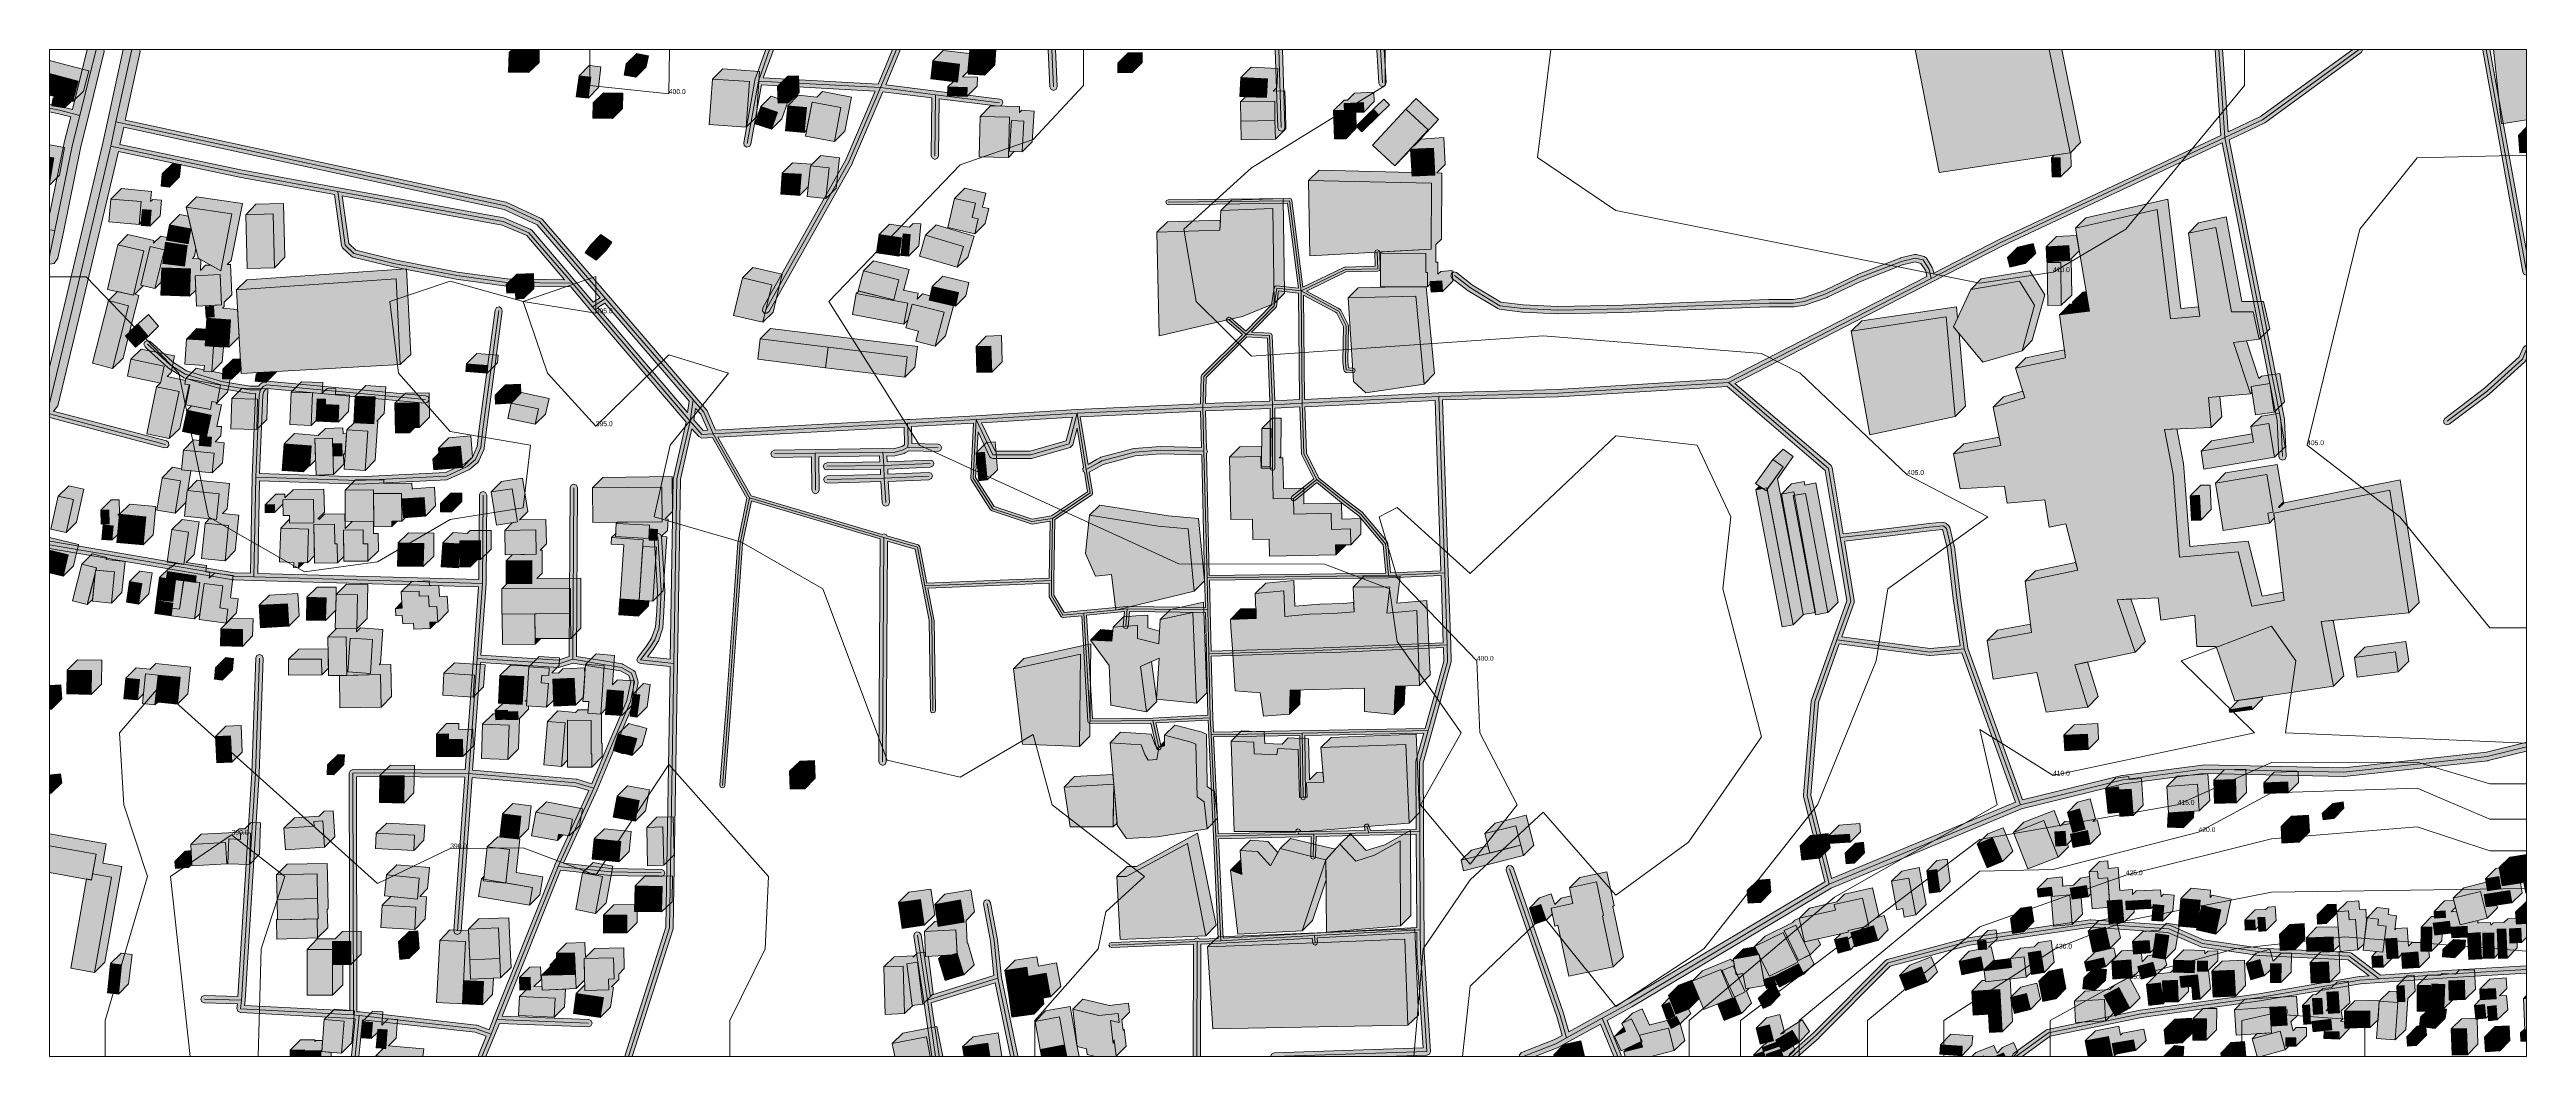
# Model space of a CAD drawing. Header units: metres. Extents: x 0 to 1017, y 0 to 414.
import ezdxf

# ---------------------------------------------------------------- set-up
doc = ezdxf.new("R2010")
doc.units = ezdxf.units.M
doc.header["$MEASUREMENT"] = 0
for name, color, linetype, lineweight, true_color in [('TPX_BUILDINGS', 7, 'CONTINUOUS', 0, 0x000000), ('TPX_BUILDINGS_HATCH', 7, 'CONTINUOUS', 0, 0xf0f0f0), ('TPX_BUILDINGS_SHADOWS_HATCH', 7, 'CONTINUOUS', 0, 0x000000), ('TPX_BUILDINGS_SHADOWS_OUTLINES', 7, 'CONTINUOUS', 0, 0x000000), ('TPX_FRAME_PROJECT', 7, 'CONTINUOUS', 0, 0x000000), ('TPX_RELIEF_CONTOUR_LINES', 7, 'CONTINUOUS', 0, 0x969696), ('TPX_RELIEF_CONTOUR_LINES_TEXT', 7, 'CONTINUOUS', 0, 0x000000), ('TPX_ROADS_AXES', 7, 'CONTINUOUS', 0, 0x323232), ('TPX_ROADS_CONTOURS', 7, 'CONTINUOUS', 0, 0x646464), ('TPX_ROADS_HATCH', 7, 'CONTINUOUS', 0, 0xc8c8c8)]:
    doc.layers.add(name, color=color, linetype=linetype, lineweight=lineweight, true_color=true_color)

msp = doc.modelspace()

# ---------------------------------------------------------------- hatches: boundary and pattern name
at = {"layer": 'TPX_BUILDINGS_HATCH'}
for points in [[(188.8, 412.5), (188.6, 404.5), (196.8, 404.3), (197, 412.3), (188.8, 412.5)], [(236.9, 407.9), (236, 403.3), (240.9, 402.4), (241.8, 407), (236.9, 407.9)], [(362.9, 409.1), (362, 401.7), (373, 400.4), (373.8, 407.8), (362.9, 409.1)], [(378, 413.8), (377.4, 403.7), (384.1, 403.3), (384.8, 413.8), (378, 413.8)], [(444.6, 408.3), (438.9, 408.2), (438.9, 404.2), (444.7, 404.3), (444.6, 408.3)], [(821.4, 413.8), (766.4, 413.8), (776.2, 363.3), (830.1, 371.3), (821.4, 413.8)], [(1017.5, 413.8), (1004, 413.8), (1007.2, 383.3), (1017.5, 384.9), (1017.5, 413.8)], [(0, 403.9), (0, 395), (9.6, 392.4), (11.8, 400.8), (0, 403.9)], [(217.5, 403), (216.4, 394.4), (221.2, 393.8), (222.3, 402.4), (217.5, 403)], [(272.3, 401.6), (271, 382.9), (286.1, 381.9), (287.5, 400.6), (272.3, 401.6)], [(303.3, 398.8), (299, 398.6), (299.3, 391.7), (303.6, 391.9), (303.3, 398.8)], [(369, 398.4), (368.9, 394.8), (376.8, 394.5), (376.9, 398.1), (369, 398.4)], [(489.4, 402.3), (489, 394.5), (499.9, 394), (500.3, 401.7), (489.4, 402.3)], [(1.4, 393.5), (0.9, 390.7), (6.2, 389.8), (6.7, 392.6), (1.4, 393.5)], [(223.3, 391.8), (223.2, 385.5), (231.2, 385.4), (231.3, 391.7), (223.3, 391.8)], [(292.2, 390.4), (289.7, 383.3), (296.6, 381), (299, 388.1), (292.2, 390.4)], [(303.3, 390.7), (302.3, 380.4), (310, 379.7), (311, 390), (303.3, 390.7)], [(313.3, 392.2), (310.6, 378.2), (322.4, 376), (325.1, 390), (313.3, 392.2)], [(503.3, 392.6), (489.2, 392.3), (489.4, 384.4), (503.4, 384.6), (503.3, 392.6)], [(532.2, 388.8), (527.5, 388.7), (527.8, 377.1), (532.5, 377.1), (532.2, 388.8)], [(539.7, 392), (531.8, 391.6), (532, 387.7), (539.9, 388.1), (539.7, 392)], [(543.9, 389.1), (536.8, 382.3), (539.1, 379.9), (546.1, 386.8), (543.9, 389.1)], [(557.2, 389.3), (543.4, 374.5), (552.6, 366), (566.3, 380.8), (557.2, 389.3)], [(382.3, 386.3), (381.9, 369.7), (393.9, 369.4), (394.3, 386), (382.3, 386.3)], [(395.2, 384.6), (394.4, 372), (399.5, 371.7), (400.2, 384.3), (395.2, 384.6)], [(503.4, 384.6), (489.4, 384.4), (489.5, 376.7), (503.6, 377), (503.4, 384.6)], [(1017.5, 378.8), (1014.2, 378.5), (1014.7, 371.3), (1017.5, 371.5), (1017.5, 378.8)], [(0, 369.6), (0, 358.7), (1.8, 369.3), (0, 369.6)], [(568.5, 373.3), (559.1, 372.8), (559.7, 361.7), (569.1, 362.2), (568.5, 373.3)], [(826, 369.3), (822.4, 369.3), (822.6, 361.4), (826.1, 361.5), (826, 369.3)], [(46.3, 362.7), (45.8, 357.6), (49.1, 357.2), (49.7, 362.3), (46.3, 362.7)], [(301, 363), (300.4, 354.3), (308.1, 353.8), (308.7, 362.5), (301, 363)], [(312.6, 366), (311.2, 353.4), (318.9, 352.6), (320.3, 365.1), (312.6, 366)], [(567.7, 358.8), (517.2, 359.9), (517.7, 329), (545.4, 330.5), (567.6, 331.7), (567.7, 358.8)], [(25.2, 352.3), (24.4, 342.9), (36.8, 341.9), (37.6, 351.3), (25.2, 352.3)], [(38.2, 348), (37.6, 341.5), (41.2, 341.2), (41.8, 347.7), (38.2, 348)], [(74.9, 346.2), (56.1, 349), (61, 328.1), (70.4, 322.9), (74.9, 346.2)], [(91.8, 346.2), (80.6, 345.9), (81.2, 323.8), (92.4, 324.1), (91.8, 346.2)], [(371.7, 352.5), (369, 340.6), (380.1, 338.1), (381.5, 344.2), (379, 344.7), (380.4, 350.6), (371.7, 352.5)], [(480.8, 339.5), (454.9, 338.7), (455.8, 296.1), (484.4, 302.8), (490, 304), (503, 309.4), (502.5, 348.4), (481.2, 347.6), (480.8, 339.5)], [(801.6, 251.1), (782.1, 247.6), (784.9, 233.3), (803.1, 234.4), (804.2, 227.3), (819.6, 228.7), (821.4, 217.5), (828.2, 218.9), (833.2, 199.9), (811.6, 195.3), (814.1, 174.2), (795.9, 171), (798.4, 155), (816.3, 157.8), (820.2, 141.5), (837.3, 143.6), (832, 161), (856.7, 166.2), (849.4, 187.7), (866.2, 188.5), (867.3, 179.3), (881.3, 181.4), (882.1, 168.5), (890, 168.5), (897.7, 146.1), (938.2, 152.1), (933.2, 178.7), (969.2, 182.3), (961.3, 232.7), (913.7, 223.2), (918, 187.4), (904.7, 185), (899, 207.4), (875, 205.2), (872.4, 239.3), (868.8, 257.7), (888, 258.5), (886.9, 270.8), (904.1, 272.3), (897.1, 293.4), (907.7, 294.8), (905.2, 306), (896.3, 306), (889.9, 340.7), (878.6, 338.3), (883.3, 304.2), (871.3, 303.1), (865.8, 348.1), (832.2, 340.3), (838, 306.3), (825.6, 304.8), (828.1, 287.1), (807.6, 282.9), (811.4, 270.6), (798.4, 266.8), (801.6, 251.1)], [(49.3, 341.7), (48.1, 335.5), (56.9, 333.9), (58.1, 340.1), (49.3, 341.7)], [(340.8, 337.7), (339.7, 330.2), (348.9, 328.9), (350, 336.4), (340.8, 337.7)], [(350.6, 338.1), (349.8, 329.1), (352.8, 328.9), (353.6, 337.8), (350.6, 338.1)], [(359.9, 337.5), (357.4, 328.9), (372.9, 324.3), (375.5, 332.8), (359.9, 337.5)], [(28, 333.5), (23.8, 315.2), (34.5, 312.8), (38.7, 331.1), (28, 333.5)], [(41.4, 332.9), (37.5, 317), (43.3, 315.6), (47.2, 331.5), (41.4, 332.9)], [(47.7, 334.6), (46.5, 325.9), (55.4, 324.7), (56.6, 333.3), (47.7, 334.6)], [(222.2, 333.4), (220, 330.2), (224.5, 327.2), (226.7, 330.4), (222.2, 333.4)], [(546.7, 330.1), (546.7, 316.4), (566, 316.3), (566, 322.2), (565.3, 322.2), (565.3, 330), (546.7, 330.1)], [(810.7, 329.8), (804.3, 328.3), (805.2, 324.4), (811.6, 325.9), (810.7, 329.8)], [(829.5, 333.2), (820.2, 332.7), (820.5, 326.6), (829.9, 327.1), (829.5, 333.2)], [(826.2, 326.3), (820.6, 326.2), (820.9, 308.6), (826.4, 308.7), (826.2, 326.3)], [(46.1, 324), (45.7, 312.8), (57.5, 312.4), (57.9, 323.6), (46.1, 324)], [(70.1, 321.3), (59.8, 320.8), (60.4, 308.3), (70.6, 308.8), (70.1, 321.3)], [(142.4, 319.5), (76.8, 315), (78.7, 280.6), (144.1, 284.3), (142.4, 319.5)], [(194.5, 317.5), (187.6, 317.2), (187.8, 313.7), (191.4, 313.8), (191.5, 311.2), (194.7, 311.4), (194.5, 317.5)], [(284.6, 320), (281, 304.5), (293, 301.7), (296.7, 317.1), (284.6, 320)], [(334.3, 322.8), (332.2, 314.6), (346.8, 310.9), (348.9, 319.2), (334.3, 322.8)], [(362.6, 316.4), (361.3, 310.8), (372.1, 308.3), (373.4, 313.9), (362.6, 316.4)], [(571.9, 318.7), (567.2, 318.4), (567.5, 314.1), (572.2, 314.4), (571.9, 318.7)], [(789.3, 315.2), (782.1, 299.8), (794.2, 285.3), (810.3, 290), (815.4, 308.7), (809.2, 318.6), (789.3, 315.2)], [(24.2, 310.6), (17.6, 284.9), (25.9, 282.7), (32.5, 308.5), (24.2, 310.6)], [(67.3, 308.3), (64.1, 308.1), (64.3, 303.7), (67.6, 303.9), (67.3, 308.3)], [(331.4, 313.5), (329.8, 304.9), (351, 300.9), (352.6, 309.5), (331.4, 313.5)], [(354.4, 309.2), (351.8, 299.4), (357, 298), (355.9, 294), (363.8, 291.9), (367.5, 305.8), (354.4, 309.2)], [(561.2, 312.4), (533.4, 311.7), (535.4, 281.9), (535.7, 277.3), (540.7, 272.7), (564.7, 276.3), (561.2, 312.4)], [(836.9, 310.7), (831, 309.9), (831.6, 305.8), (837.5, 306.6), (836.9, 310.7)], [(36.5, 300.6), (31.2, 296.1), (35.3, 291.4), (40.5, 295.9), (36.5, 300.6)], [(64.6, 303.4), (63.9, 292), (73.6, 291.4), (74.4, 302.7), (64.6, 303.4)], [(779.1, 303.9), (740.1, 298.1), (747.7, 255.5), (782.8, 263), (779.1, 303.9)], [(33.4, 286.5), (32, 279.5), (45.6, 276.7), (47.1, 283.7), (33.4, 286.5)], [(56.3, 294.8), (55.6, 284.5), (63.6, 283.9), (63.4, 281.5), (66.7, 281.3), (67.4, 291.8), (63.9, 292), (64, 294.3), (56.3, 294.8)], [(291.9, 294.9), (290.9, 286.5), (318.8, 283), (319.9, 291.5), (291.9, 294.9)], [(319.9, 291.5), (318.8, 283), (351.3, 279.1), (352.3, 287.5), (319.9, 291.5)], [(386.7, 291.9), (380.6, 291.8), (380.9, 281), (387.1, 281.2), (386.7, 291.9)], [(44, 275.2), (39.9, 255.9), (49.2, 253.9), (53.3, 273.2), (44, 275.2)], [(56, 278.6), (55.6, 276.3), (57.6, 276), (56, 267.8), (66.1, 265.9), (66.7, 269.1), (68.9, 268.7), (70.2, 275.8), (56, 278.6)], [(71.2, 282.4), (71.1, 278.5), (74.7, 278.3), (74.9, 282.3), (71.2, 282.4)], [(84.9, 280.3), (84.5, 277.5), (88.8, 276.9), (89.2, 279.7), (84.9, 280.3)], [(171.3, 284.6), (171, 281.4), (179.8, 280.8), (180, 284), (171.3, 284.6)], [(912, 276.5), (904.4, 275.3), (906.2, 263.6), (913.8, 264.7), (912, 276.5)], [(56.5, 265.6), (54.6, 256.8), (64.5, 254.7), (66.4, 263.5), (56.5, 265.6)], [(74.9, 270.4), (74.5, 257.9), (85.1, 257.6), (85.4, 270.1), (74.9, 270.4)], [(99.2, 273), (98.7, 259.7), (107.5, 259.3), (108, 272.7), (99.2, 273)], [(109.9, 270.3), (109.5, 261.1), (118.6, 260.7), (118.9, 267.6), (113.3, 267.9), (113.4, 270.1), (109.9, 270.3)], [(125.6, 271.4), (125, 260.4), (133.2, 260), (133.8, 271), (125.6, 271.4)], [(151.8, 268.5), (141.9, 268.4), (142.1, 256.2), (147.8, 256.3), (147.8, 258.4), (151.9, 258.5), (151.8, 268.5)], [(189.2, 272.1), (183, 271.8), (183.2, 268.1), (189.4, 268.5), (189.2, 272.1)], [(189.6, 268.5), (188.2, 262.2), (199.5, 259.8), (200.9, 266.1), (189.6, 268.5)], [(61.8, 254.9), (61.5, 251.1), (66.2, 250.7), (66.5, 254.5), (61.8, 254.9)], [(122.1, 257.5), (121, 241.4), (129.6, 240.8), (130.7, 256.9), (122.1, 257.5)], [(498, 258.1), (497.8, 242.5), (501.6, 242.4), (501.8, 258), (498, 258.1)], [(905.4, 252.4), (883.8, 248.8), (885, 241.4), (914, 246.2), (911.7, 260.1), (904.3, 258.8), (905.4, 252.4)], [(55, 249.1), (54.2, 241), (66.8, 239.8), (67.6, 247.9), (55, 249.1)], [(96.4, 251.7), (95.5, 240.8), (104.2, 240.2), (104.4, 242.9), (106.9, 242.7), (107.5, 250.9), (96.4, 251.7)], [(116.3, 254.1), (109, 253.9), (109.5, 238.9), (116.7, 239.1), (116.3, 254.1)], [(120.1, 251.8), (116.3, 251.7), (116.5, 246.7), (120.2, 246.8), (120.1, 251.8)], [(160.1, 245.6), (157.5, 245.4), (157.8, 241), (169.6, 242), (168.8, 250.8), (159.8, 250), (160.1, 245.6)], [(384.1, 248.3), (380.7, 248), (381.7, 236.6), (385.2, 236.9), (384.1, 248.3)], [(497.6, 246.5), (484.7, 246.3), (485.2, 220.6), (494.1, 220.8), (494.3, 212.5), (501, 212.6), (501.2, 205.6), (528.4, 206.1), (528.3, 210.2), (534.5, 210.3), (534.4, 216.8), (526.6, 216.6), (526.5, 223.2), (511.1, 222.9), (511, 229.3), (502.6, 229.1), (502.4, 241.8), (497.7, 241.7), (497.6, 246.5)], [(707.9, 245.3), (700.8, 235.5), (705.1, 232.5), (712.1, 242.3), (707.9, 245.3)], [(46.2, 237.8), (44.1, 224.5), (51.6, 223.3), (53.8, 236.6), (46.2, 237.8)], [(910.9, 239.1), (889.7, 235.6), (892.9, 216.1), (911.9, 219.2), (911.2, 223.3), (913.4, 223.7), (910.9, 239.1)], [(3.6, 230.3), (0.6, 216.7), (6.8, 215.3), (9.9, 228.9), (3.6, 230.3)], [(24.4, 224.6), (21.1, 224.5), (21.2, 218.8), (24.5, 218.9), (24.4, 224.6)], [(56.5, 232.6), (55.4, 222), (68.6, 220.7), (69.7, 231.2), (56.5, 232.6)], [(92.4, 226.8), (88.6, 226.7), (88.6, 223.4), (92.4, 223.5), (92.4, 226.8)], [(108.4, 228.9), (95.8, 228.7), (96, 222.3), (98.6, 222.3), (98.6, 219.1), (108.6, 219.3), (108.4, 228.9)], [(133.1, 232.8), (121.4, 232.7), (121.5, 219.8), (133.2, 219.9), (133.1, 232.8)], [(144.6, 231.4), (133.1, 231.3), (133.2, 217.7), (140.6, 217.8), (140.6, 219.9), (144.7, 220), (144.6, 231.4)], [(153.9, 229.7), (144.9, 229.1), (145.4, 221.4), (154.4, 222), (153.9, 229.7)], [(165.1, 227.2), (160.6, 227.2), (160.6, 223.8), (165.1, 223.8), (165.1, 227.2)], [(190.1, 233.3), (181.4, 232), (183.6, 218.3), (192.3, 219.7), (190.1, 233.3)], [(251.5, 234), (223.1, 233.7), (223.2, 219.4), (251.7, 219.7), (251.5, 234)], [(705.5, 233.7), (700.9, 232.8), (711.7, 176.5), (716.3, 177.4), (705.5, 233.7)], [(716.6, 232), (711.4, 231), (720.3, 181.6), (725.5, 182.5), (716.6, 232)], [(721.3, 231.4), (716.2, 230.5), (725.4, 181.5), (730.5, 182.5), (721.3, 231.4)], [(883.2, 230.6), (879.4, 230.4), (879.9, 220.2), (883.7, 220.4), (883.2, 230.6)], [(22, 218.4), (21.5, 212.4), (25.6, 212.1), (26.1, 218.1), (22, 218.4)], [(28.7, 222.8), (27.7, 211.2), (38.4, 210.2), (39.5, 221.8), (28.7, 222.8)], [(50.2, 216.5), (48.3, 203.1), (55.2, 202.1), (57.1, 215.5), (50.2, 216.5)], [(63.9, 219.2), (62.4, 204.6), (72.1, 203.7), (73.5, 218.2), (63.9, 219.2)], [(95, 217.1), (94.4, 203.3), (100.3, 203), (100.2, 200.9), (102.3, 200.8), (102.4, 203), (105.9, 202.8), (106.4, 216.7), (95, 217.1)], [(117.1, 218.7), (108.6, 218.6), (108.9, 202.7), (118.3, 202.9), (118.1, 210.7), (117.2, 210.7), (117.1, 218.7)], [(128.8, 216.4), (120.8, 216.3), (120.9, 203.5), (130.8, 203.5), (130.8, 210.7), (128.9, 210.7), (128.8, 216.4)], [(199.7, 216.4), (187, 216.2), (187.2, 206.1), (199.9, 206.4), (199.7, 216.4)], [(232.8, 219), (232.5, 213.6), (246.2, 212.8), (246.5, 218.3), (232.8, 219)], [(246.6, 216.8), (246.3, 212.2), (249.5, 212), (249.8, 216.6), (246.6, 216.8)], [(427.2, 222.4), (425.6, 206.7), (429.7, 197.4), (436.2, 198), (438, 183.4), (470.2, 191.2), (467.7, 216.8), (455.4, 217.9), (427.2, 222.4)], [(0, 208), (0, 198.7), (5.6, 197.3), (7.7, 206.2), (0, 208)], [(143.2, 211), (143, 201.5), (153.5, 201.3), (153.7, 210.8), (143.2, 211)], [(161.6, 211.1), (160.9, 201.2), (167.8, 200.8), (168.4, 210.6), (161.6, 211.1)], [(177.1, 212), (168.6, 211.9), (168.6, 201.2), (172.8, 201.2), (172.8, 204.2), (177.1, 204.2), (177.1, 212)], [(198.1, 203.8), (187.6, 203.7), (187.6, 194.3), (198.1, 194.4), (198.1, 203.8)], [(230.9, 213.2), (230.7, 210.5), (235.9, 210.2), (234.4, 188), (242.2, 187.5), (243.9, 212.3), (230.9, 213.2)], [(243.7, 209.6), (242.2, 187.5), (247.8, 187.1), (249.3, 209.3), (243.7, 209.6)], [(13.3, 202.3), (9.5, 187.2), (15.5, 185.7), (19.3, 200.8), (13.3, 202.3)], [(18.9, 199.9), (17.6, 187.1), (25.4, 186.3), (26.7, 199.2), (18.9, 199.9)], [(32.9, 195.2), (31.6, 186.7), (36.6, 185.9), (37.9, 194.4), (32.9, 195.2)], [(45.2, 196.8), (44, 187.7), (50.6, 186.9), (51.8, 196), (45.2, 196.8)], [(48.4, 199.3), (48, 196.5), (59.9, 194.7), (60.3, 197.5), (48.4, 199.3)], [(50.3, 184.2), (49.9, 181.1), (59.6, 179.8), (61.7, 194.7), (55.1, 195.6), (53.4, 183.8), (50.3, 184.2)], [(63.5, 194.4), (61.5, 179.5), (72.5, 178.1), (73.3, 183.8), (70, 184.3), (71.2, 193.4), (63.5, 194.4)], [(43.9, 187.3), (43.2, 182), (49.9, 181.1), (50.6, 186.3), (43.9, 187.3)], [(97.8, 186), (86.1, 185.4), (86.6, 176.2), (98.3, 176.8), (97.8, 186)], [(105.7, 188.7), (105.5, 179.3), (113.4, 179.2), (113.6, 188.5), (105.7, 188.7)], [(117.7, 189.9), (117.4, 175.9), (126.2, 175.7), (126.5, 189.7), (117.7, 189.9)], [(144.8, 184.2), (142.1, 184), (142.2, 181.1), (144.9, 181.2), (145.1, 177.8), (149.5, 178.1), (149.6, 175.6), (156.3, 175.9), (156.2, 178.4), (159.5, 178.5), (159.1, 184.9), (155.9, 184.7), (155.7, 189.3), (151.9, 189.1), (151.8, 191.2), (144.4, 190.9), (144.8, 184.2)], [(214, 192.3), (185.8, 192.2), (185.8, 181.8), (214, 182), (214, 192.3)], [(234.3, 188), (233.9, 181.5), (241.8, 180.9), (242.3, 187.4), (234.3, 188)], [(495.7, 180), (485.1, 179.6), (485.3, 176.4), (485.9, 167.5), (487, 150.3), (497.3, 149.4), (498.7, 139.8), (509.4, 140.6), (509.6, 150.5), (521, 150.8), (540.2, 151.4), (540.2, 141.8), (552.3, 140.5), (552.9, 152.1), (562.8, 152.5), (561.6, 183.2), (549.3, 182.1), (550.6, 193), (535.5, 192.9), (535.9, 182.7), (527.3, 182), (517.6, 181.7), (507.4, 180.8), (507, 191.4), (495.3, 190.3), (495.7, 180)], [(70.4, 175.7), (70.2, 168.8), (79.2, 168.5), (79.3, 175.5), (70.4, 175.7)], [(199.4, 181.9), (186, 181.8), (186.1, 169.3), (199.5, 169.4), (199.4, 181.9)], [(214, 182), (199.4, 181.9), (199.5, 171.7), (214.1, 171.8), (214, 182)], [(436.4, 170.6), (427.6, 171.1), (435.3, 160.7), (435.9, 144.4), (450.6, 141.6), (448.2, 160.2), (455.8, 163.7), (454.7, 146.8), (471.1, 145.2), (469.7, 182.5), (456.2, 179.5), (455.7, 169.6), (446.9, 171.8), (446.9, 177.1), (442.1, 176.8), (436.9, 176.4), (436.4, 170.6)], [(111.7, 163.2), (98.2, 163.2), (98.2, 156.7), (111.8, 156.8), (111.7, 163.2)], [(121.8, 172.5), (114.3, 172.3), (114.6, 156.5), (122.1, 156.6), (121.8, 172.5)], [(123.5, 171.9), (122.6, 158), (131.8, 157.4), (132.7, 171.3), (123.5, 171.9)], [(423.5, 165.3), (396, 159.3), (399.7, 128.4), (423.1, 127.4), (423.5, 165.3)], [(963.7, 166.3), (946.9, 163.9), (948, 155.8), (964.8, 158.1), (963.7, 166.3)], [(7.2, 158.8), (7.1, 149), (17.1, 148.8), (17.3, 158.6), (7.2, 158.8)], [(31.3, 155.5), (30.5, 147), (36.1, 146.5), (37, 154.9), (31.3, 155.5)], [(39.4, 157.2), (38.2, 145), (43.3, 144.5), (44.6, 156.7), (39.4, 157.2)], [(44.6, 156.7), (43.4, 145.7), (52.6, 144.8), (53.7, 155.8), (44.6, 156.7)], [(68.2, 159.7), (67.8, 155), (70.9, 154.7), (71.3, 159.4), (68.2, 159.7)], [(136, 156.9), (119.1, 156.5), (119.3, 143.3), (136.2, 143.6), (136, 156.9)], [(162, 157.5), (161.5, 148.5), (174, 147.7), (174.6, 156.7), (162, 157.5)], [(185, 156.6), (184.4, 145.2), (194.1, 144.7), (194.8, 156.1), (185, 156.6)], [(196.9, 160.1), (195.9, 144.1), (204.2, 143.5), (204.9, 153.3), (202, 153.5), (202.2, 156.7), (205.1, 156.5), (205.3, 159.6), (196.9, 160.1)], [(215.5, 155.5), (206.7, 155.1), (207.1, 144), (216, 144.4), (215.5, 155.5)], [(220.2, 161.1), (219.1, 145.9), (221.5, 145.8), (221.1, 141.1), (226.4, 140.7), (227.9, 160.6), (220.2, 161.1)], [(0, 148.5), (0, 142.6), (0.8, 142.7), (0.4, 148.5), (0, 148.5)], [(229.1, 150.6), (228.4, 140.5), (235.1, 140.1), (235.8, 150.1), (229.1, 150.6)], [(239.8, 148.9), (238.5, 139.8), (241.2, 139.4), (242.5, 148.6), (239.8, 148.9)], [(904.6, 143.9), (895.4, 142.5), (895.6, 141.3), (904.8, 142.6), (904.6, 143.9)], [(163.9, 132.6), (158.9, 132.5), (159, 123.2), (169.8, 123.3), (169.7, 130.2), (163.9, 130.2), (163.9, 132.6)], [(177.9, 136.6), (177.5, 122.4), (188.3, 122.1), (188.8, 136.2), (177.9, 136.6)], [(188.1, 142.3), (183.1, 142.1), (183.3, 138.4), (188.2, 138.6), (188.1, 142.3)], [(192.4, 141.8), (187.6, 141.6), (187.7, 138.3), (192.5, 138.5), (192.4, 141.8)], [(204.5, 137.7), (203, 119.8), (210.3, 119.2), (211.8, 137.1), (204.5, 137.7)], [(212.8, 138.2), (212.8, 118.9), (222.7, 118.9), (222.8, 124.4), (222.5, 124.4), (222.5, 138.1), (212.8, 138.2)], [(233.6, 132.6), (231.5, 125.7), (235.6, 124.4), (237.7, 131.3), (233.6, 132.6)], [(837.1, 132.5), (827.5, 132), (827.8, 125.6), (837.5, 126.1), (837.1, 132.5)], [(74.4, 131.8), (68.2, 131.5), (68.7, 120.6), (74.9, 120.9), (74.4, 131.8)], [(237.5, 131.6), (235.6, 124.7), (239.2, 123.7), (241.2, 130.6), (237.5, 131.6)], [(448.4, 128.1), (435.7, 128.9), (437.2, 111.9), (438.6, 95.1), (442.4, 89.6), (455.1, 90.3), (475.6, 93.6), (474.3, 104.7), (471.4, 106.7), (470.9, 128.3), (468.9, 129.1), (458, 132), (458, 127.6), (455.7, 127), (454.9, 122.1), (451.3, 121.7), (449.9, 124.1), (448.4, 128.1)], [(494.7, 129.2), (485.4, 129.6), (486.6, 92.5), (512.9, 92.5), (516.3, 92.5), (541.1, 94.5), (558.5, 95.9), (557.1, 128.2), (522.2, 126.9), (523.4, 112.7), (516.4, 112.4), (516.6, 106.6), (515, 106.5), (513.5, 106.4), (512.9, 126.2), (504.6, 126.6), (504.1, 124), (494.9, 124.4), (494.7, 129.2)], [(114.2, 119.9), (114, 115.9), (116.6, 115.7), (116.9, 119.8), (114.2, 119.9)], [(135.7, 115.5), (135.5, 104.3), (145.5, 104.1), (145.7, 115.3), (135.7, 115.5)], [(310, 117.3), (304, 117.2), (304.2, 109.9), (310.2, 110), (310, 117.3)], [(882.3, 111.9), (869.7, 111), (870.5, 100.1), (883.1, 101), (882.3, 111.9)], [(898, 113.8), (889, 113.6), (889.3, 104), (898.3, 104.2), (898, 113.8)], [(919.4, 112.8), (909.6, 112.5), (909.8, 108.1), (919.6, 108.4), (919.4, 112.8)], [(0, 111.9), (0, 108.1), (0.7, 108.2), (0.3, 111.9), (0, 111.9)], [(233.2, 107), (231.5, 98.4), (240.5, 96.7), (242.2, 105.2), (233.2, 107)], [(437.2, 111.9), (416.8, 110.7), (419.3, 94.4), (436.9, 94.3), (437.2, 111.9)], [(849.9, 110.8), (844.5, 110.1), (845.7, 99.8), (851.1, 100.4), (849.9, 110.8)], [(855.1, 109.9), (849.7, 109.5), (850.5, 98.6), (855.9, 99), (855.1, 109.9)], [(73.6, 89.4), (73.3, 79.2), (82.1, 78.9), (82.5, 91.7), (78.5, 91.9), (78.4, 89.2), (73.6, 89.4)], [(108.7, 94.6), (96.3, 93.8), (96.9, 84.9), (113, 86), (112.2, 96.8), (108.6, 96.5), (108.7, 94.6)], [(134.2, 91.7), (133.9, 85.4), (149.6, 84.7), (149.9, 90.9), (134.2, 91.7)], [(186.1, 99.7), (185, 90.3), (192.6, 89.4), (193.6, 98.8), (186.1, 99.7)], [(199.8, 100.4), (198, 90.7), (208.6, 88.7), (209.1, 91.4), (213.5, 90.6), (214.8, 97.5), (199.8, 100.4)], [(252, 94.3), (245.3, 94.1), (245.6, 78.4), (252.4, 78.6), (252, 94.3)], [(602.3, 94.8), (589.6, 91.6), (591.7, 83.6), (604.4, 86.8), (602.3, 94.8)], [(819.2, 96.9), (806.7, 92.1), (812.6, 77.1), (825.1, 81.9), (819.2, 96.9)], [(828, 92.6), (823.7, 92.3), (824.1, 86.4), (828.4, 86.7), (828, 92.6)], [(833.9, 101.7), (828.9, 100.3), (831.1, 92), (836.2, 93.4), (833.9, 101.7)], [(837.1, 92.8), (830.2, 91.4), (831.3, 85.9), (838.2, 87.3), (837.1, 92.8)], [(870.3, 99.8), (870, 94.2), (876.4, 93.9), (876.7, 99.5), (870.3, 99.8)], [(923.7, 94.9), (916.7, 94.5), (917, 87.7), (924.1, 88), (923.7, 94.9)], [(937.9, 100.4), (933.6, 99.8), (934, 97.2), (938.3, 97.8), (937.9, 100.4)], [(0, 86.5), (0, 75.6), (17.2, 72.5), (19.1, 83.1), (0, 86.5)], [(72.3, 87.9), (58, 87.1), (58.5, 78.4), (72.8, 79.2), (72.3, 87.9)], [(179.8, 86.1), (178.3, 72.2), (187.4, 71.2), (188.9, 85.1), (179.8, 86.1)], [(223.7, 89.4), (222.9, 81.1), (233.8, 80), (234.7, 88.3), (223.7, 89.4)], [(442.3, 73.9), (438.4, 73.9), (439.8, 48), (475, 49.6), (467.4, 87.5), (442.3, 73.9)], [(489.8, 74.8), (485.1, 76.5), (488.2, 50.3), (514.5, 51.6), (524.3, 80.8), (519.1, 82.1), (505.5, 85.4), (501.5, 78.4), (496.2, 84.2), (489.1, 84.7), (489.8, 74.8)], [(530.1, 87.3), (524.3, 80.8), (524.5, 51.1), (555, 53.7), (554.8, 88.6), (544.3, 82.7), (536.6, 80.3), (530.1, 87.3)], [(604.4, 86.8), (579.9, 80.6), (580.9, 76.3), (605.5, 82.6), (604.4, 86.8)], [(726.4, 87.4), (719.1, 86.5), (719.8, 80.6), (727.1, 81.5), (726.4, 87.4)], [(739.4, 91.4), (730.9, 90.8), (731.1, 87.5), (739.7, 88.1), (739.4, 91.4)], [(740.8, 83.9), (737.6, 83.5), (738, 79.1), (741.3, 79.5), (740.8, 83.9)], [(798.2, 89.8), (791.9, 87.2), (795.9, 77.5), (802.2, 80.1), (798.2, 89.8)], [(15.2, 73), (8.7, 36.3), (18.5, 34.5), (25.5, 73.7), (17.6, 75.1), (17.2, 72.6), (15.2, 73)], [(56.7, 80.7), (51.5, 80.1), (51.8, 77.2), (57.1, 77.7), (56.7, 80.7)], [(109.9, 75.1), (93.3, 74.7), (93.5, 64.5), (110.1, 64.9), (109.9, 75.1)], [(138.4, 74.6), (137.6, 66), (151.1, 64.7), (151.9, 73.3), (138.4, 74.6)], [(177.4, 73), (176.2, 65.7), (197.2, 62.2), (198.4, 69.5), (177.4, 73)], [(219, 75.5), (216.2, 60.4), (224.3, 58.8), (227.2, 74), (219, 75.5)], [(625.8, 62.8), (616.8, 60.9), (618.3, 53.6), (619.6, 53.9), (624.1, 33), (642.3, 36.8), (637.9, 57.7), (638.4, 57.9), (635.5, 71.7), (624.4, 69.3), (625.8, 62.8)], [(763.8, 73.3), (756.7, 72), (758.9, 60.3), (761.3, 60.8), (761.9, 57.3), (766.7, 58.2), (763.8, 73.3)], [(775.3, 76.8), (771.1, 76.3), (772.3, 67.1), (776.5, 67.6), (775.3, 76.8)], [(841.3, 76.2), (837.9, 75.9), (839.1, 60.7), (846.4, 61.3), (845.5, 73.4), (841.5, 73.1), (841.3, 76.2)], [(1006.1, 73.9), (1000.7, 73), (1001.5, 68), (1007, 68.9), (1006.1, 73.9)], [(1014.4, 79), (1006.3, 77.7), (1007.5, 70.1), (1015.6, 71.4), (1014.4, 79)], [(1017.5, 73.1), (1016.2, 72.9), (1017.2, 67.1), (1017.5, 67.1), (1017.5, 73.1)], [(110.1, 64.9), (93.5, 64.5), (93.7, 56.2), (110.3, 56.5), (110.1, 64.9)], [(136.6, 62.2), (136.1, 53), (150.1, 52.2), (150.5, 61.4), (136.6, 62.2)], [(240.5, 70.1), (240.3, 59.6), (251.4, 59.4), (251.7, 69.8), (240.5, 70.1)], [(357.8, 64.5), (348.8, 63.3), (350.3, 52.6), (359.3, 53.9), (357.8, 64.5)], [(374.2, 64.3), (363.6, 62.5), (365.1, 53.4), (375.7, 55.2), (374.2, 64.3)], [(612.6, 62.5), (607.9, 61), (610, 54.4), (614.8, 56), (612.6, 62.5)], [(702.5, 68.5), (697.4, 68.2), (697.8, 63), (702.8, 63.3), (702.5, 68.5)], [(733.6, 60.1), (718.7, 56.8), (720.9, 47.1), (738.9, 51.1), (738.8, 51.8), (747.3, 53.7), (744.7, 65.1), (733.1, 62.5), (733.6, 60.1)], [(822.4, 69.6), (816.5, 68.9), (816.9, 65.4), (822.8, 66.1), (822.4, 69.6)], [(829.9, 66.4), (822.2, 65.7), (823.2, 53.6), (830.9, 54.3), (829.9, 66.4)], [(836.7, 70.2), (830.1, 69.1), (830.8, 64.6), (837.4, 65.6), (836.7, 70.2)], [(851.3, 64.4), (845.3, 63.9), (846.1, 54.5), (852.1, 55), (851.3, 64.4)], [(863, 64.3), (852.9, 63.8), (853.1, 60.3), (863.2, 60.8), (863, 64.3)], [(864.2, 62.4), (863.6, 55.9), (868, 55.6), (868.5, 62), (864.2, 62.4)], [(875.5, 64.9), (874.6, 53.5), (882.5, 52.9), (883.5, 64.2), (875.5, 64.9)], [(884.2, 62), (882, 52), (889.8, 50.3), (891.9, 60.3), (884.2, 62)], [(998.6, 67.8), (987.4, 65), (990.2, 54.1), (1001.4, 56.8), (998.6, 67.8)], [(1010.7, 68.2), (1000.1, 66.6), (1000.9, 61.5), (1011.5, 63.1), (1010.7, 68.2)], [(109.9, 56.5), (93.2, 56.1), (93.4, 48.2), (110.1, 48.7), (109.9, 56.5)], [(184.4, 52.8), (172.1, 52.3), (172.6, 39.7), (185, 40.3), (184.4, 52.8)], [(237.1, 58.1), (227.5, 58.1), (227.5, 50.7), (237.1, 50.8), (237.1, 58.1)], [(372.3, 52), (359.4, 51.3), (359.9, 41.1), (372.8, 41.8), (372.3, 52)], [(712.2, 51), (700.4, 45.2), (706.5, 33), (718.2, 38.7), (712.2, 51)], [(717.4, 54), (712.6, 51.7), (718.4, 39.5), (723.2, 41.8), (717.4, 54)], [(749.3, 53.7), (740, 51), (741.6, 45.1), (751, 47.7), (749.3, 53.7)], [(810, 57.3), (805.5, 56.7), (806.4, 50.6), (810.9, 51.2), (810, 57.3)], [(844.6, 53.1), (837.5, 51.5), (839.4, 42.9), (846.5, 44.5), (844.6, 53.1)], [(905.9, 56.2), (901.8, 56), (902, 51.9), (906.1, 52.1), (905.9, 56.2)], [(910, 57.3), (907.1, 57.1), (907.5, 51.4), (910.4, 51.6), (910, 57.3)], [(935, 58.3), (931.5, 58.2), (931.7, 54.4), (935.2, 54.6), (935, 58.3)], [(944.4, 59.8), (939.6, 59.4), (940.9, 43.2), (948.2, 43.8), (947.2, 56.4), (944.6, 56.2), (944.4, 59.8)], [(952, 57), (950.4, 43.7), (958.5, 42.8), (959.8, 53.6), (956.4, 54), (956.7, 56.4), (952, 57)], [(974.2, 53.2), (974.1, 43.3), (978.5, 43.3), (978.6, 53.2), (974.2, 53.2)], [(985.9, 55.6), (979.2, 54.8), (979.8, 49.9), (986.4, 50.7), (985.9, 55.6)], [(984.1, 59.9), (979.6, 59.6), (979.7, 56.8), (984.2, 57.1), (984.1, 59.9)], [(993.1, 53.5), (986.6, 53.2), (986.8, 48.7), (993.3, 49), (993.1, 53.5)], [(1009, 52.5), (1005.5, 52.3), (1006, 40.3), (1009.5, 40.4), (1009, 52.5)], [(1015.2, 52.7), (1010.5, 52.5), (1010.7, 46.6), (1015.4, 46.8), (1015.2, 52.7)], [(1017.5, 59.6), (1013, 59.3), (1013.4, 54.4), (1017.5, 54.6), (1017.5, 59.6)], [(116.2, 44), (105.8, 44), (105.8, 25.2), (116.2, 25.2), (116.2, 44)], [(123.7, 47.2), (116.2, 47.2), (116.2, 37.8), (123.8, 37.8), (123.7, 47.2)], [(147.1, 47.4), (143.4, 47.1), (143.9, 39.9), (147.6, 40.2), (147.1, 47.4)], [(160.3, 47.7), (159, 22.2), (169.6, 21.6), (170.9, 47.2), (160.3, 47.7)], [(208.3, 37.8), (205.6, 37.7), (205.7, 33.4), (216, 33.7), (215.7, 42.6), (208.2, 42.4), (208.3, 37.8)], [(372.9, 42.4), (365.2, 40.1), (367.9, 31.2), (375.6, 33.5), (372.9, 42.4)], [(519.9, 46.7), (475.7, 45), (477.9, 11.4), (558, 12.8), (556.7, 48.2), (519.9, 46.7)], [(702.3, 41.9), (691.6, 40), (692.8, 33.6), (695.6, 34.1), (696.8, 27.8), (704.6, 29.2), (702.3, 41.9)], [(738.4, 49.2), (733.3, 47.9), (734.7, 42.5), (739.8, 43.8), (738.4, 49.2)], [(793.4, 40.9), (784.4, 39), (785.5, 33.6), (794.5, 35.5), (793.4, 40.9)], [(795.4, 47.8), (792, 47.4), (792.4, 43.8), (795.8, 44.1), (795.4, 47.8)], [(805.9, 36.5), (794.7, 35.2), (795.2, 30.7), (812, 32.6), (811.1, 40.9), (805.5, 40.2), (805.9, 36.5)], [(817.9, 43.4), (812.8, 42.6), (814.2, 33.7), (819.3, 34.5), (817.9, 43.4)], [(862.5, 47.7), (855.7, 47.2), (856, 42.1), (862.9, 42.6), (862.5, 47.7)], [(865.3, 50.6), (863.8, 40.8), (869.1, 40), (870.6, 49.7), (865.3, 50.6)], [(921.9, 50.4), (916, 50.1), (916.3, 43.5), (922.2, 43.8), (921.9, 50.4)], [(938.1, 49.1), (927.1, 48.8), (927.2, 43.1), (938.2, 43.4), (938.1, 49.1)], [(958.3, 41.4), (953.9, 41.1), (954.2, 36.5), (958.6, 36.7), (958.3, 41.4)], [(964.2, 48.6), (959.6, 48.3), (960.2, 40.1), (964.8, 40.4), (964.2, 48.6)], [(972.9, 43), (966.2, 42.5), (966.6, 36.1), (973.4, 36.5), (972.9, 43)], [(983.2, 43.9), (983, 40.9), (987.9, 40.6), (988.1, 43.5), (983.2, 43.9)], [(998.5, 50.9), (993.3, 50.6), (993.8, 39.9), (999, 40.1), (998.5, 50.9)], [(1004.1, 50.8), (999.6, 50.7), (999.7, 40.4), (1004.2, 40.4), (1004.1, 50.8)], [(25.1, 38.2), (23.8, 26.1), (28.3, 25.6), (29.6, 37.7), (25.1, 38.2)], [(170.1, 31.2), (169.6, 21.6), (177.8, 21.2), (178.3, 30.8), (170.1, 31.2)], [(185, 40.3), (172.6, 39.7), (172.9, 31.8), (185.3, 32.3), (185, 40.3)], [(197.4, 32.6), (193, 32.4), (193.2, 27.2), (197.6, 27.4), (197.4, 32.6)], [(216, 33.9), (202.1, 33.3), (202.4, 27.3), (216.3, 27.9), (216, 33.9)], [(231.7, 40.5), (219.6, 40.2), (219.9, 27.1), (229.7, 27.4), (229.6, 31.8), (231.9, 31.9), (231.7, 40.5)], [(350.6, 37.1), (342.7, 36.8), (343.3, 17.3), (351.2, 17.6), (350.6, 37.1)], [(356.6, 38.7), (352.2, 38.1), (354.3, 20.9), (358.8, 21.5), (356.6, 38.7)], [(401.4, 36.7), (392.4, 35.3), (394, 25), (402.9, 26.3), (401.4, 36.7)], [(409.4, 34.3), (401.5, 32.8), (403.3, 23.1), (411.2, 24.5), (409.4, 34.3)], [(686.5, 35.7), (674.8, 30.9), (679.6, 19.3), (691.3, 24.1), (686.5, 35.7)], [(691.6, 37.3), (687.1, 35.3), (692.1, 24.4), (696.6, 26.5), (691.6, 37.3)], [(708.1, 32.9), (704.1, 31.5), (705.3, 28), (709.3, 29.4), (708.1, 32.9)], [(718.4, 38.1), (708.3, 32.8), (710.6, 28.5), (720.7, 33.8), (718.4, 38.1)], [(768.8, 36.8), (759.9, 33.3), (762.4, 27.1), (771.3, 30.6), (768.8, 36.8)], [(822.4, 31.9), (817.2, 30.9), (818.8, 22.6), (824.1, 23.7), (822.4, 31.9)], [(835.7, 32.2), (835.2, 27.8), (840.2, 27.2), (840.8, 31.6), (835.7, 32.2)], [(843.7, 40.5), (836, 38.7), (836.9, 35.1), (844.6, 36.8), (843.7, 40.5)], [(855, 39.7), (847.1, 39.2), (847.6, 31.8), (855.5, 32.4), (855, 39.7)], [(864, 38.8), (857.8, 37), (859.3, 31.7), (865.5, 33.5), (864, 38.8)], [(874.1, 31.4), (868, 31.1), (868.3, 22.3), (874.4, 22.5), (874.1, 31.4)], [(872.5, 39.6), (872.4, 34.6), (881, 34.4), (881.2, 39.3), (872.5, 39.6)], [(882.4, 33.6), (875.1, 32.9), (875.6, 28.3), (880, 28.7), (880.5, 23.3), (883.4, 23.5), (882.4, 33.6)], [(886.4, 39.1), (882.3, 39.1), (882.3, 35), (886.5, 35), (886.4, 39.1)], [(897.4, 35.4), (888.3, 35), (888.8, 24.4), (897.9, 24.8), (897.4, 35.4)], [(907.9, 39.8), (902.3, 38.2), (904.2, 31.5), (909.8, 33.1), (907.9, 39.8)], [(912.4, 38.2), (912.3, 30.4), (916.6, 30.4), (916.7, 38.1), (912.4, 38.2)], [(936.2, 38.9), (928.7, 38.6), (929.1, 30.1), (936.6, 30.4), (936.2, 38.9)], [(992, 31.3), (985.6, 31.1), (985.8, 23.2), (992.2, 23.4), (992, 31.3)], [(193, 24.6), (192.7, 16.8), (207.3, 16.1), (207.7, 24), (193, 24.6)], [(216.4, 25.9), (215.2, 17.6), (226.2, 16), (227.5, 24.3), (216.4, 25.9)], [(402.9, 26.3), (394, 25), (395.3, 16.1), (404.3, 17.4), (402.9, 26.3)], [(665.5, 22.2), (662.3, 21), (664.4, 15.2), (667.7, 16.5), (665.5, 22.2)], [(670.3, 27.1), (665.1, 25.1), (668, 17.4), (673.3, 19.4), (670.3, 27.1)], [(692.3, 24.2), (685.3, 21.3), (687.9, 14.8), (695, 17.7), (692.3, 24.2)], [(704.8, 25.1), (701.9, 23.8), (703.9, 19.7), (706.7, 21), (704.8, 25.1)], [(801.1, 27.5), (789.7, 26.9), (790.2, 17), (801.7, 17.6), (801.1, 27.5)], [(812.1, 25.9), (805.6, 24.3), (807.2, 17.7), (813.7, 19.3), (812.1, 25.9)], [(844.1, 23.4), (831.8, 22.7), (832.3, 14), (844.6, 14.7), (844.1, 23.4)], [(850, 28.3), (843.9, 25.1), (848.5, 16.6), (854.5, 19.8), (850, 28.3)], [(867.2, 30.3), (861.4, 29.6), (862.4, 21), (868.2, 21.6), (867.2, 30.3)], [(918.7, 20.6), (912.1, 20.2), (912.6, 12.4), (919.2, 12.8), (918.7, 20.6)], [(928.3, 21.2), (925.5, 21), (926, 13.2), (928.8, 13.4), (928.3, 21.2)], [(933.4, 24), (929.6, 23.8), (930, 17.2), (933.8, 17.5), (933.4, 24)], [(940.1, 26.7), (935.5, 26.4), (936.1, 17.6), (940.7, 17.9), (940.1, 26.7)], [(957, 22.7), (955.9, 7.4), (963.6, 6.9), (964.6, 22.2), (957, 22.7)], [(967.2, 29.1), (964.2, 28.9), (964.5, 22.5), (967.5, 22.6), (967.2, 29.1)], [(978.1, 29.2), (972.6, 29.2), (972.6, 18.6), (978.1, 18.6), (978.1, 29.2)], [(978.6, 29.9), (978.1, 20), (983.5, 19.7), (984, 29.6), (978.6, 29.9)], [(1000.3, 21.4), (996.2, 21), (996.7, 15.3), (1000.8, 15.7), (1000.3, 21.4)], [(1004.8, 28), (998.3, 27.6), (998.5, 23.3), (1005.1, 23.7), (1004.8, 28)], [(1005.1, 20.9), (1001.5, 20.6), (1001.9, 14.7), (1005.5, 15), (1005.1, 20.9)], [(1017.5, 23.8), (1016.3, 23.8), (1016.8, 11), (1017.5, 11), (1017.5, 23.8)], [(112.8, 15.2), (111.8, 2), (119.9, 1.4), (121, 14.5), (112.8, 15.2)], [(128.6, 14.4), (128, 7.7), (132.1, 7.4), (132.7, 14), (128.6, 14.4)], [(134.9, 11.2), (134.2, 3.6), (138.1, 3.3), (138.7, 10.9), (134.9, 11.2)], [(414.9, 16.3), (404.9, 14.4), (407, 2.9), (417, 4.8), (414.9, 16.3)], [(431.1, 16.8), (420.3, 19.4), (422.1, 4.1), (426, 3.2), (426.3, 0.8), (429.6, 0), (437.3, 0), (438.1, 0.1), (437.3, 6.9), (436.9, 5.3), (435.8, 14.8), (439.4, 13.9), (439, 17.7), (431.1, 16.8)], [(647.4, 10.3), (642.8, 8.2), (645.6, 2.3), (654.2, 6.2), (649.9, 15.4), (645.9, 13.6), (647.4, 10.3)], [(654.4, 3.8), (646.7, 1.9), (647.2, 0), (657.9, 0), (667.4, 2.4), (665.1, 11.7), (653.2, 8.7), (654.4, 3.8)], [(668.4, 16.4), (664.6, 14.5), (666.1, 11.5), (669.9, 13.4), (668.4, 16.4)], [(706.6, 13), (701.1, 11.7), (702.7, 5), (708.2, 6.4), (706.6, 13)], [(715.8, 10.7), (709.2, 6.7), (712.1, 1.9), (718.7, 5.9), (715.8, 10.7)], [(801.7, 17.6), (796.5, 17.4), (796.9, 9.9), (802.1, 10.1), (801.7, 17.6)], [(875.7, 11.6), (868.7, 11), (869.2, 5.1), (876.1, 5.6), (875.7, 11.6)], [(880.4, 15.5), (880.4, 6.7), (885.9, 6.7), (886, 15.4), (880.4, 15.5)], [(912.1, 20.2), (897.6, 19.2), (898.3, 8.8), (912.8, 9.7), (912.1, 20.2)], [(916.3, 10.4), (904.8, 7.3), (906.8, 0), (908.4, 0), (918.4, 2.7), (916.3, 10.4)], [(937.1, 15.3), (929.3, 14.4), (929.8, 10.1), (937.6, 11), (937.1, 15.3)], [(934.4, 10.3), (934.3, 7.4), (940.5, 7.1), (940.6, 10.1), (934.4, 10.3)], [(953.1, 18.8), (942.7, 18.6), (942.9, 11.7), (953.2, 11.9), (953.1, 18.8)], [(974, 16.1), (973.5, 12.3), (979.8, 11.5), (980.3, 15.3), (974, 16.1)], [(992.9, 11.5), (986.5, 11.3), (986.9, 0.5), (993.3, 0.7), (992.9, 11.5)], [(104.7, 2.7), (98.9, 2.6), (98.9, 0), (104.7, 0), (104.7, 2.7)], [(111.4, 2.4), (105.2, 2.3), (105.2, 0), (111.5, 0), (111.4, 2.4)], [(134, 0.2), (133.9, 0), (137, 0), (134, 0.2)], [(360.2, 8.1), (346.2, 5.3), (347.3, 0), (361.8, 0), (360.2, 8.1)], [(385.4, 5.5), (375.1, 3.9), (375.7, 0), (386.3, 0), (385.4, 5.5)], [(417, 4.8), (407, 2.9), (407.5, 0), (417.9, 0), (417, 4.8)], [(624.9, 2.2), (617.9, 0.7), (618, 0), (625.4, 0), (624.9, 2.2)], [(704.1, 2), (700, 0.5), (700.2, 0), (704.8, 0), (704.1, 2)], [(710.1, 6.1), (703.5, 3.7), (704.1, 2), (710.7, 4.4), (710.1, 6.1)], [(711.1, 3), (705.2, 1), (705.5, 0), (712.1, 0), (711.1, 3)], [(776.8, 4.8), (776.5, 0.9), (785.5, 0.3), (785.7, 4.2), (776.8, 4.8)], [(794.5, 0.3), (793.7, 0), (794.6, 0), (794.5, 0.3)], [(802.6, 1.5), (799.3, 0), (803.3, 0), (802.6, 1.5)], [(845.8, 8.2), (836.2, 6.4), (837.4, 0), (847.4, 0), (845.8, 8.2)], [(856.1, 6.9), (847.3, 5.3), (848.1, 0.8), (856.9, 2.4), (856.1, 6.9)], [(868.7, 0.2), (868.6, 0), (870.8, 0), (868.7, 0.2)], [(897.4, 1.8), (892, 1.4), (892.1, 0), (897.6, 0), (897.4, 1.8)], [(922.8, 7.6), (918.6, 7.6), (918.6, 4.2), (922.8, 4.2), (922.8, 7.6)], [(972, 8.3), (968.4, 8.1), (968.6, 4.3), (972.2, 4.5), (972, 8.3)], [(1006.2, 8.4), (1000.3, 8), (1000.6, 1.9), (1006.5, 2.3), (1006.2, 8.4)], [(1017.5, 9.8), (1015.1, 9.7), (1015.2, 6.3), (1017.5, 6.3), (1017.5, 9.8)]]:
    msp.add_hatch(color=256, dxfattribs=at).paths.add_polyline_path(points)
at = {"layer": 'TPX_BUILDINGS_SHADOWS_HATCH'}
for points in [[(0, 409.3), (0, 403.9), (11.8, 400.8), (9.6, 392.4), (13.9, 396.6), (16.1, 405), (0, 409.3)], [(190.1, 413.8), (188.8, 412.5), (197, 412.3), (196.8, 404.3), (201.1, 408.5), (201.2, 413.8), (190.1, 413.8)], [(221.7, 407.2), (217.5, 403), (222.3, 402.4), (221.2, 393.8), (225.5, 398.1), (226.5, 406.6), (221.7, 407.2)], [(241.2, 412.2), (236.9, 407.9), (241.8, 407), (240.9, 402.4), (245.1, 406.6), (246, 411.2), (241.2, 412.2)], [(367.1, 413.4), (362.9, 409.1), (373.8, 407.8), (373, 400.4), (371.3, 400.6), (369, 398.4), (376.9, 398.1), (376.8, 394.5), (381.1, 398.7), (381.2, 402.4), (375.1, 402.6), (377.2, 404.7), (377.7, 409.3), (377.9, 412.1), (367.1, 413.4)], [(384.8, 413.8), (384.1, 403.3), (388.3, 407.5), (388.7, 413.8), (384.8, 413.8)], [(443.1, 412.4), (438.9, 408.2), (444.6, 408.3), (444.7, 404.3), (448.9, 408.5), (448.8, 412.5), (443.1, 412.4)], [(826.6, 413.8), (821.4, 413.8), (830.1, 371.3), (823.5, 370.3), (822.4, 369.3), (826, 369.3), (826.1, 361.5), (830.4, 365.7), (830.3, 371.5), (834.3, 375.5), (826.6, 413.8)], [(276.6, 405.9), (272.3, 401.6), (287.5, 400.6), (286.1, 381.9), (290.4, 386.1), (291.7, 404.8), (276.6, 405.9)], [(303.3, 402.8), (299, 398.6), (303.3, 398.8), (303.6, 391.9), (307.9, 396.1), (307.6, 403), (303.3, 402.8)], [(491.3, 394.4), (489.2, 392.3), (503.3, 392.6), (503.4, 384.6), (503.6, 377), (507.8, 381.2), (507.7, 388.9), (507.5, 396.8), (502.7, 396.7), (504.1, 398.2), (504.5, 406), (493.6, 406.5), (489.4, 402.3), (500.3, 401.7), (499.9, 394), (491.3, 394.4)], [(2.2, 394.4), (1.4, 393.5), (6.7, 392.6), (6.2, 389.8), (9, 392.5), (2.2, 394.4)], [(227.6, 396), (223.3, 391.8), (231.3, 391.7), (231.2, 385.4), (235.4, 389.6), (235.5, 395.9), (227.6, 396)], [(296.4, 394.6), (292.2, 390.4), (299, 388.1), (296.6, 381), (300.8, 385.3), (303.1, 391.9), (299.3, 391.7), (299.2, 393.7), (296.4, 394.6)], [(307.5, 395), (303.3, 390.7), (311, 390), (310, 379.7), (311, 380.6), (313.3, 392.2), (325.1, 390), (322.4, 376), (326.7, 380.2), (329.4, 394.2), (317.5, 396.5), (315.2, 394.2), (307.5, 395)], [(386.5, 390.6), (382.3, 386.3), (394.3, 386), (393.9, 369.4), (396.3, 371.9), (394.4, 372), (395.2, 384.6), (400.2, 384.3), (399.5, 371.7), (403.7, 375.9), (404.5, 388.5), (399.4, 388.8), (398.5, 387.9), (398.5, 390.3), (386.5, 390.6)], [(521.5, 364.2), (517.2, 359.9), (567.7, 358.8), (567.6, 331.7), (547.2, 330.6), (546.7, 330.1), (565.3, 330), (565.3, 322.2), (566, 322.2), (566, 316.3), (567.3, 317.6), (567.2, 318.4), (571.9, 318.7), (572.2, 314.4), (576.5, 318.6), (576.2, 323), (571.5, 322.6), (570.3, 321.4), (570.3, 326.4), (569.5, 326.4), (569.5, 333.6), (571.8, 335.9), (571.9, 363), (569.9, 363.1), (573.3, 366.5), (572.7, 377.6), (563.3, 377), (560.4, 374.1), (570.6, 385), (561.4, 393.6), (557.2, 389.3), (566.3, 380.8), (552.6, 366), (556.8, 370.2), (559.1, 372.7), (559.1, 372.8), (568.5, 373.3), (569.1, 362.2), (559.7, 361.7), (559.6, 363.3), (521.5, 364.2)], [(531.8, 392.9), (527.5, 388.7), (532, 388.8), (531.8, 391.6), (539.7, 392), (539.9, 388.1), (544.2, 392.4), (544, 396.3), (536.1, 395.8), (533.2, 393), (531.8, 392.9)], [(536.6, 387.9), (532.3, 387.7), (532.5, 377.1), (536.7, 381.4), (536.6, 387.9)], [(541, 386.5), (536.8, 382.3), (543.9, 389.1), (546.1, 386.8), (550.4, 391), (548.1, 393.4), (541, 386.5)], [(1017.5, 381.8), (1014.2, 378.5), (1017.5, 378.8), (1017.5, 381.8)], [(0, 358.7), (0, 358.1), (4.1, 362.2), (6.1, 373.5), (0, 374.6), (0, 369.6), (1.8, 369.3), (0, 358.7)], [(50.6, 366.9), (46.3, 362.7), (49.7, 362.3), (49.1, 357.2), (53.4, 361.5), (53.9, 366.5), (50.6, 366.9)], [(305.2, 367.2), (301, 363), (308.7, 362.5), (308.1, 353.8), (311.7, 357.3), (312.6, 366), (320.3, 365.1), (318.9, 352.6), (323.1, 356.8), (324.5, 369.3), (316.9, 370.2), (312.9, 366.3), (312.9, 366.7), (305.2, 367.2)], [(29.5, 356.6), (25.2, 352.3), (37.6, 351.3), (36.8, 341.9), (37.7, 342.8), (38.2, 348), (41.8, 347.7), (41.2, 341.2), (45.4, 345.4), (46, 351.9), (42.4, 352.2), (41.5, 351.3), (41.9, 355.5), (29.5, 356.6)], [(376, 356.8), (371.7, 352.5), (380.4, 350.6), (379, 344.7), (381.5, 344.2), (380.1, 338.1), (384.4, 342.3), (385.8, 348.4), (383.3, 349), (384.6, 354.8), (376, 356.8)], [(84.8, 350.2), (80.6, 345.9), (91.8, 346.2), (92.4, 324.1), (96.7, 328.4), (96.1, 350.5), (84.8, 350.2)], [(485.5, 351.9), (481.2, 347.6), (502.5, 348.4), (503, 309.4), (507.3, 313.6), (506.8, 352.6), (485.5, 351.9)], [(836.5, 344.6), (832.2, 340.3), (865.8, 348.1), (871.3, 303.1), (883.3, 304.2), (882.8, 308), (875.5, 307.3), (870.1, 352.3), (836.5, 344.6)], [(226.4, 337.7), (222.2, 333.4), (226.7, 330.4), (224.5, 327.2), (228.8, 331.4), (231, 334.6), (226.4, 337.7)], [(345.1, 342), (340.8, 337.7), (350, 336.4), (348.9, 328.9), (349.8, 329.8), (350.6, 338.1), (353.6, 337.8), (352.8, 328.9), (357.1, 333.1), (357.9, 342.1), (354.8, 342.3), (353.3, 340.8), (345.1, 342)], [(364.2, 341.7), (359.9, 337.5), (375.5, 332.8), (372.9, 324.3), (377.2, 328.5), (379.8, 337.1), (364.2, 341.7)], [(459.2, 342.9), (454.9, 338.7), (480.8, 339.5), (481, 343.6), (459.2, 342.9)], [(824.4, 336.9), (820.2, 332.7), (829.5, 333.2), (829.9, 327.1), (821, 326.6), (820.6, 326.2), (826.2, 326.3), (826.4, 308.7), (830.7, 312.9), (830.5, 327.7), (833.8, 331), (832.7, 337.4), (824.4, 336.9)], [(882.8, 342.5), (878.6, 338.3), (889.9, 340.7), (896.3, 306), (905.2, 306), (907.7, 294.8), (912, 299), (909.5, 310.3), (900.6, 310.2), (894.1, 345), (882.8, 342.5)], [(332.5, 314.5), (331.4, 313.5), (352.6, 309.5), (351, 300.9), (352.6, 302.6), (354.4, 309.2), (367.5, 305.8), (363.8, 291.9), (368.1, 296.1), (371.3, 308.5), (361.3, 310.8), (361.7, 312.6), (358.6, 313.4), (356.4, 311.2), (356.8, 313.7), (350.7, 314.9), (351, 315.2), (353.1, 323.4), (338.5, 327), (334.3, 322.8), (348.9, 319.2), (346.8, 310.9), (332.5, 314.5)], [(808.5, 332.5), (804.3, 328.3), (810.7, 329.8), (811.6, 325.9), (815.9, 330.1), (814.9, 334), (808.5, 332.5)], [(81, 319.2), (76.8, 315), (142.4, 319.5), (144.1, 284.3), (148.4, 288.5), (146.7, 323.7), (81, 319.2)], [(191.9, 321.4), (187.6, 317.2), (194.5, 317.5), (194.7, 311.4), (199, 315.6), (198.8, 321.7), (191.9, 321.4)], [(288.9, 324.2), (284.6, 320), (296.7, 317.1), (293, 301.7), (297.2, 305.9), (300.9, 321.4), (288.9, 324.2)], [(366.9, 320.6), (362.6, 316.4), (373.4, 313.9), (372.1, 308.3), (376.4, 312.5), (377.7, 318.1), (366.9, 320.6)], [(537.6, 315.9), (533.4, 311.7), (561.2, 312.4), (564.7, 276.3), (568.9, 280.6), (565.5, 316.3), (554.1, 316.3), (537.6, 315.9)], [(793.5, 319.5), (789.3, 315.2), (809.2, 318.6), (815.4, 308.7), (810.3, 290), (814.5, 294.3), (819.7, 313), (813.5, 322.8), (793.5, 319.5)], [(744.4, 302.3), (740.1, 298.1), (779.1, 303.9), (782.8, 263), (787.1, 267.2), (784.4, 297), (782.1, 299.8), (783.8, 303.4), (783.4, 308.1), (744.4, 302.3)], [(829.9, 309.1), (825.6, 304.8), (838, 306.3), (836.6, 314.3), (835.2, 314.1), (831, 309.9), (836.9, 310.7), (837.5, 306.6), (831.6, 305.8), (831.1, 309.2), (829.9, 309.1)], [(60.5, 299.1), (56.3, 294.8), (64, 294.3), (64.3, 298.8), (60.5, 299.1)], [(296.2, 299.1), (291.9, 294.9), (319.9, 291.5), (352.3, 287.5), (351.3, 279.1), (355.5, 283.3), (356.6, 291.8), (324.1, 295.7), (296.2, 299.1)], [(384.8, 296), (380.6, 291.8), (386.7, 291.9), (387.1, 281.2), (391.3, 285.4), (391, 296.2), (384.8, 296)], [(37.6, 290.7), (33.4, 286.5), (47.1, 283.7), (45.6, 276.7), (45.5, 276.7), (44, 275.2), (53.3, 273.2), (49.2, 253.9), (53.5, 258.1), (57.3, 276), (55.6, 276.3), (55.9, 277.8), (48.3, 279.4), (49.9, 281), (51.3, 287.9), (37.6, 290.7)], [(59.2, 253.4), (55, 249.1), (67.6, 247.9), (66.8, 239.8), (71, 244), (71.8, 252.1), (68, 252.5), (70.4, 255), (70.7, 258.8), (68.7, 258.9), (68.7, 258.9), (70.6, 267.8), (68.4, 268.2), (70.3, 270.2), (70.3, 270.2), (73.1, 273), (74.2, 278.3), (71.1, 278.5), (71.1, 280.7), (66.9, 281.5), (70.9, 285.5), (71.4, 291.5), (63.9, 292), (67.4, 291.8), (66.7, 281.3), (63.4, 281.5), (63.4, 282.2), (60.2, 282.8), (56, 278.6), (70.2, 275.8), (68.9, 268.7), (66.7, 269.1), (66.1, 265.9), (58.3, 267.4), (56.5, 265.6), (66.4, 263.5), (64.5, 254.7), (62.1, 255.2), (61.8, 254.9), (66.5, 254.5), (66.2, 250.7), (61.5, 251.1), (61.7, 253.1), (59.2, 253.4)], [(75.4, 286.6), (71.2, 282.4), (74.9, 282.3), (74.7, 278.3), (78.7, 282.2), (78.4, 286.5), (75.4, 286.6)], [(175.5, 288.8), (171.3, 284.6), (180, 284), (179.8, 280.8), (184, 285), (184.3, 288.2), (175.5, 288.8)], [(811.8, 287.1), (807.6, 282.9), (828.1, 287.1), (827.7, 290.4), (811.8, 287.1)], [(902.5, 294.1), (897.1, 293.4), (904.1, 272.3), (904.7, 272.9), (904.4, 275.3), (912, 276.5), (913.8, 264.7), (918.1, 269), (916.2, 280.7), (908.6, 279.6), (907.6, 278.6), (902.5, 294.1)], [(85.6, 281), (84.9, 280.3), (89.2, 279.7), (88.8, 276.9), (93.1, 281.2), (93.1, 281.4), (85.6, 281)], [(103.5, 277.2), (99.2, 273), (108, 272.7), (107.5, 259.3), (109.5, 261.3), (109.9, 270.3), (113.4, 270.1), (113.3, 267.9), (118.9, 267.6), (118.6, 260.7), (122.8, 265), (123.2, 271.8), (117.5, 272.1), (117.6, 274.4), (114.1, 274.5), (112, 272.5), (112.2, 276.9), (103.5, 277.2)], [(125.1, 260.4), (122.1, 257.5), (130.7, 256.9), (129.6, 240.8), (133.8, 245), (134.9, 261.1), (134.4, 261.1), (137.5, 264.2), (138.1, 275.2), (129.9, 275.7), (125.6, 271.4), (133.8, 271), (133.2, 260), (125.1, 260.4)], [(187.3, 276), (183, 271.8), (189.2, 272.1), (189.4, 268.5), (193.6, 272.7), (193.4, 276.3), (187.3, 276)], [(79.1, 274.6), (74.9, 270.4), (85.4, 270.1), (85.1, 257.6), (89.3, 261.8), (89.7, 274.3), (79.1, 274.6)], [(146.2, 272.6), (141.9, 268.4), (151.8, 268.5), (151.9, 258.5), (156.1, 262.7), (156, 272.7), (146.2, 272.6)], [(193.9, 272.8), (189.6, 268.5), (200.9, 266.1), (199.5, 259.8), (203.8, 264), (205.2, 270.4), (193.9, 272.8)], [(802.6, 271), (798.4, 266.8), (811.4, 270.6), (810.6, 273.4), (802.6, 271)], [(891.5, 271.2), (886.9, 270.8), (888, 258.5), (892.3, 262.8), (891.5, 271.2)], [(150, 258.5), (147.8, 258.4), (147.8, 256.3), (150, 258.5)], [(164, 254.2), (159.8, 250), (168.8, 250.8), (169.6, 242), (173.8, 246.2), (173.1, 255), (164, 254.2)], [(488.9, 250.5), (484.7, 246.3), (497.6, 246.5), (497.7, 241.7), (502.4, 241.8), (502.6, 229.1), (511, 229.3), (511.1, 222.9), (526.5, 223.2), (526.6, 216.6), (534.4, 216.8), (534.5, 210.3), (538.7, 214.6), (538.6, 221), (530.9, 220.8), (530.7, 227.4), (515.3, 227.1), (515.2, 233.5), (506.9, 233.4), (506.6, 246), (505.1, 246), (505.8, 246.6), (506, 262.3), (502.2, 262.3), (498, 258.1), (501.8, 258), (501.6, 242.4), (497.8, 242.5), (497.9, 250.7), (488.9, 250.5)], [(786.3, 251.8), (782.1, 247.6), (801.6, 251.1), (800.9, 254.5), (786.3, 251.8)], [(873.8, 257.9), (868.8, 257.7), (872.4, 239.3), (875, 205.2), (899, 207.4), (904.7, 185), (918, 187.4), (917.6, 190.8), (908.9, 189.2), (903.2, 211.7), (879.2, 209.5), (876.6, 243.6), (873.8, 257.9)], [(888.1, 253), (883.8, 248.8), (905.4, 252.4), (904.8, 255.8), (888.1, 253)], [(908.6, 263.1), (904.3, 258.8), (911.7, 260.1), (914, 246.2), (918.3, 250.5), (916, 264.3), (908.6, 263.1)], [(159.9, 247.9), (157.5, 245.4), (160.1, 245.6), (159.9, 247.9)], [(384.9, 252.3), (380.7, 248), (384.1, 248.3), (385.2, 236.9), (389.4, 241.1), (388.4, 252.6), (384.9, 252.3)], [(705.8, 233.5), (705.6, 233.2), (716.3, 177.4), (720.5, 181.6), (720.5, 181.6), (720.3, 181.6), (716.8, 200.8), (709.8, 237.4), (716.3, 246.6), (712.1, 249.6), (707.9, 245.3), (712.1, 242.3), (705.8, 233.5)], [(7.9, 234.5), (3.6, 230.3), (9.9, 228.9), (6.8, 215.3), (11.1, 219.6), (14.1, 233.1), (7.9, 234.5)], [(50.5, 242.1), (46.2, 237.8), (53.8, 236.6), (51.6, 223.3), (55.9, 227.5), (56.1, 228.6), (56.5, 232.6), (69.7, 231.2), (68.6, 220.7), (65.7, 221), (63.9, 219.2), (73.5, 218.2), (72.1, 203.7), (76.3, 207.9), (77.8, 222.4), (71, 223.1), (72.9, 225), (73.9, 235.5), (60.7, 236.8), (56.8, 232.9), (58, 240.7), (54.2, 241), (54.2, 241.5), (50.5, 242.1)], [(104.4, 242.9), (104.2, 240.2), (106.7, 242.7), (104.4, 242.9)], [(125.7, 236.9), (121.4, 232.7), (133.1, 232.8), (133.1, 231.3), (144.6, 231.4), (144.7, 220), (146.2, 221.5), (145.4, 221.4), (144.9, 229.1), (153.9, 229.7), (154.4, 222), (158.6, 226.2), (158.1, 233.9), (149.1, 233.3), (148.9, 233.1), (148.8, 235.6), (137.3, 235.5), (137.3, 237), (125.7, 236.9)], [(185.6, 236.2), (181.4, 232), (190.1, 233.3), (192.3, 219.7), (190.1, 219.3), (187, 216.2), (199.7, 216.4), (199.9, 206.4), (190.1, 206.2), (187.6, 203.7), (198.1, 203.8), (198.1, 194.4), (188, 194.3), (185.8, 192.2), (214, 192.3), (214, 182), (214, 182), (214.1, 171.8), (218.3, 176), (218.3, 186.2), (218.2, 186.2), (218.2, 196.5), (200.2, 196.4), (202.4, 198.6), (202.4, 208), (201.5, 208), (204.1, 210.6), (203.9, 220.7), (193.1, 220.5), (196.5, 223.9), (194.3, 237.6), (185.6, 236.2)], [(702.4, 234.3), (700.9, 232.8), (703.8, 233.4), (702.4, 234.3)], [(715.6, 235.3), (711.4, 231), (716.6, 232), (716.8, 230.6), (721.3, 231.4), (730.5, 182.5), (734.8, 186.7), (725.6, 235.7), (721, 234.8), (720.8, 236.2), (715.6, 235.3)], [(883.7, 234.7), (879.4, 230.4), (883.2, 230.6), (883.7, 220.4), (887.9, 224.7), (887.5, 234.8), (883.7, 234.7)], [(893.9, 239.8), (889.7, 235.6), (910.9, 239.1), (913.4, 223.7), (911.2, 223.3), (911.9, 219.2), (913.9, 221.2), (913.7, 223.2), (961.3, 232.7), (969.2, 182.3), (973.4, 186.6), (965.6, 237), (917.9, 227.5), (915.8, 225.4), (915.7, 226), (917.7, 227.9), (915.1, 243.3), (893.9, 239.8)], [(25.3, 228.7), (21.1, 224.5), (24.4, 224.6), (24.5, 218.9), (22.4, 218.8), (22, 218.4), (26.1, 218.1), (25.6, 212.1), (28, 214.5), (28.7, 222.4), (28.1, 222.5), (28.8, 223.1), (28.6, 228.8), (25.3, 228.7)], [(33, 227), (28.7, 222.8), (39.5, 221.8), (38.4, 210.2), (42.6, 214.4), (43.7, 226), (33, 227)], [(92.9, 231), (88.6, 226.7), (92.4, 226.8), (92.4, 223.5), (95.9, 226.9), (95.8, 228.7), (108.4, 228.9), (108.6, 219.3), (98.6, 219.1), (98.6, 220.8), (95, 217.1), (106.4, 216.7), (105.9, 202.8), (108.8, 205.8), (108.6, 218.6), (117.1, 218.7), (117.2, 210.7), (118.1, 210.7), (118.3, 202.9), (120.9, 205.5), (120.8, 216.3), (128.8, 216.4), (128.9, 210.7), (130.8, 210.7), (130.8, 203.5), (135.1, 207.8), (135, 214.9), (133.1, 214.9), (133.1, 219.9), (124.3, 219.8), (121.5, 217), (121.3, 223), (112.9, 222.8), (110.7, 220.6), (110.7, 220.9), (110.2, 220.9), (112.9, 223.6), (112.7, 233.1), (100.1, 232.9), (96.7, 229.5), (96.7, 231), (92.9, 231)], [(164.9, 231.5), (160.6, 227.2), (165.1, 227.2), (165.1, 223.8), (169.4, 228), (169.4, 231.5), (164.9, 231.5)], [(431.5, 226.6), (427.2, 222.4), (455.4, 217.9), (467.7, 216.8), (470.2, 191.2), (474.5, 195.5), (472, 221.1), (459.6, 222.2), (431.5, 226.6)], [(49.5, 201.1), (45.2, 196.8), (49, 196.3), (48, 196.5), (48.4, 199.3), (60.3, 197.5), (59.9, 194.9), (61.7, 194.7), (59.6, 179.8), (61.8, 181.9), (63.5, 194.4), (71.2, 193.4), (70, 184.3), (73.3, 183.8), (72.5, 178.1), (76.8, 182.3), (77.5, 188.1), (74.3, 188.5), (75.5, 197.6), (67.7, 198.6), (65.6, 196.5), (65.9, 198.9), (64.2, 199.2), (64.5, 201.7), (56.1, 203), (59.4, 206.3), (61.4, 219.7), (54.5, 220.7), (50.2, 216.5), (57.1, 215.5), (55.2, 202.1), (51.7, 202.6), (50.1, 201), (49.5, 201.1)], [(142.8, 219.9), (140.6, 219.9), (140.6, 217.8), (142.8, 219.9)], [(147.4, 215.2), (143.2, 211), (153.7, 210.8), (153.5, 201.3), (157.8, 205.6), (157.9, 215), (147.4, 215.2)], [(165.8, 215.3), (161.6, 211.1), (168.4, 210.6), (167.8, 200.8), (168.6, 201.7), (168.6, 211.9), (177.1, 212), (177.1, 204.2), (181.4, 208.4), (181.4, 216.2), (172.8, 216.2), (171.6, 214.9), (165.8, 215.3)], [(0, 213.2), (0, 208), (7.7, 206.2), (5.6, 197.3), (9.9, 201.6), (11.9, 210.4), (0, 213.2)], [(17.5, 206.5), (13.3, 202.3), (19.3, 200.8), (19.1, 199.9), (26.7, 199.2), (25.4, 186.3), (29.7, 190.6), (31, 203.4), (23.3, 204.2), (23.6, 205), (17.5, 206.5)], [(175.8, 204.2), (172.8, 204.2), (172.8, 201.2), (175.8, 204.2)], [(532.6, 210.3), (528.3, 210.2), (528.4, 206.1), (532.6, 210.3)], [(16.8, 190.7), (15.5, 185.7), (17.7, 187.8), (18.7, 198.4), (16.8, 190.7)], [(37.1, 199.4), (32.9, 195.2), (37.9, 194.4), (36.6, 185.9), (40.8, 190.1), (42.1, 198.7), (37.1, 199.4)], [(44.3, 187.7), (43.9, 187.3), (50.6, 186.3), (49.9, 181.1), (50.3, 184.2), (53.4, 183.8), (55, 195.4), (51.8, 195.9), (50.6, 186.9), (44.3, 187.7)], [(102.4, 203), (102.3, 200.8), (104.4, 202.9), (102.4, 203)], [(109.9, 192.9), (105.7, 188.7), (113.6, 188.5), (113.4, 179.2), (117.6, 183.4), (117.7, 189.9), (126.5, 189.7), (126.2, 175.7), (130.5, 180), (130.8, 194), (122, 194.1), (117.8, 189.9), (117.8, 192.8), (109.9, 192.9)], [(148.7, 195.1), (144.4, 190.9), (151.8, 191.2), (151.9, 189.1), (155.7, 189.3), (155.9, 184.7), (159.1, 184.9), (159.5, 178.5), (163.7, 182.8), (163.4, 189.1), (160.2, 189), (159.9, 193.6), (156.1, 193.4), (156, 195.5), (148.7, 195.1)], [(499.6, 194.5), (495.3, 190.3), (507, 191.4), (507.4, 180.8), (517.6, 181.7), (527.3, 182), (535.9, 182.7), (535.7, 186.6), (531.5, 186.2), (521.8, 185.9), (511.6, 185.1), (511.2, 195.6), (499.6, 194.5)], [(539.7, 197.2), (535.5, 192.9), (550.6, 193), (549.3, 182.1), (561.6, 183.2), (562.8, 152.5), (567.1, 156.8), (565.8, 187.4), (553.5, 186.3), (554.8, 197.3), (539.7, 197.2)], [(815.8, 199.5), (811.6, 195.3), (833.2, 199.9), (832.3, 203), (815.8, 199.5)], [(90.4, 189.6), (86.1, 185.4), (97.8, 186), (98.3, 176.8), (102.5, 181.1), (102, 190.3), (90.4, 189.6)], [(144.6, 186.6), (142.1, 184), (144.8, 184.2), (144.6, 186.6)], [(234.4, 188.1), (234.3, 188), (242.3, 187.4), (241.8, 180.9), (246.1, 185.2), (246.2, 187.2), (242.2, 187.5), (234.4, 188), (234.4, 188.1)], [(460.5, 183.7), (456.2, 179.5), (469.7, 182.5), (471.1, 145.2), (475.4, 149.4), (474, 186.7), (460.5, 183.7)], [(489.3, 183.9), (485.1, 179.6), (495.7, 180), (495.6, 184.1), (489.3, 183.9)], [(855, 188), (849.4, 187.7), (856.7, 166.2), (861, 170.5), (855, 188)], [(74.6, 180), (70.4, 175.7), (79.3, 175.5), (79.2, 168.5), (83.4, 172.8), (83.6, 179.8), (74.6, 180)], [(159, 178.5), (156.2, 178.4), (156.3, 175.9), (159, 178.5)], [(186.1, 181.8), (186, 181.8), (199.4, 181.9), (214, 182), (186.1, 181.8)], [(431.8, 175.4), (427.6, 171.1), (436.4, 170.6), (436.8, 175.1), (431.8, 175.4)], [(441.2, 180.7), (436.9, 176.4), (442.1, 176.8), (446.9, 177.1), (446.9, 171.8), (455.7, 169.6), (456, 174.8), (451.1, 176.1), (451.1, 181.3), (446.3, 181), (441.2, 180.7)], [(800.2, 175.2), (795.9, 171), (814.1, 174.2), (813.7, 177.6), (800.2, 175.2)], [(938.1, 179.2), (933.2, 178.7), (938.2, 152.1), (942.4, 156.4), (938.1, 179.2)], [(11.5, 163), (7.2, 158.8), (17.3, 158.6), (17.1, 148.8), (21.3, 153), (21.5, 162.9), (11.5, 163)], [(72.4, 163.9), (68.2, 159.7), (71.3, 159.4), (70.9, 154.7), (75.1, 158.9), (75.6, 163.6), (72.4, 163.9)], [(102.4, 167.4), (98.2, 163.2), (111.7, 163.2), (111.8, 156.8), (114.6, 159.6), (114.4, 167.5), (102.4, 167.4)], [(182.2, 140.8), (177.9, 136.6), (188.8, 136.2), (188.3, 122.1), (192.6, 126.4), (193, 138.9), (196.7, 142.7), (196.7, 144), (195.9, 144.1), (196, 146), (195.4, 146), (196.1, 146.6), (196.9, 160.1), (205.3, 159.6), (205.1, 156.5), (202.2, 156.7), (202, 153.5), (204.9, 153.3), (204.2, 143.5), (207, 146.3), (206.7, 155.1), (215.5, 155.5), (216, 144.4), (219.3, 147.7), (219.9, 156.7), (219.8, 159.7), (210.9, 159.3), (209.1, 157.5), (206.3, 157.7), (209.3, 160.7), (209.5, 163.8), (201.2, 164.3), (197.2, 160.4), (189.3, 160.8), (185, 156.6), (194.8, 156.1), (194.1, 144.7), (186.2, 145.1), (183.1, 142.1), (188.1, 142.3), (188.1, 141.6), (192.4, 141.8), (192.5, 138.5), (187.7, 138.3), (187.7, 138.6), (183.3, 138.4), (183.2, 140.8), (182.2, 140.8)], [(201.8, 171.7), (199.5, 171.7), (199.5, 169.4), (201.8, 171.7)], [(208.8, 142), (204.5, 137.7), (211.8, 137.1), (210.3, 119.2), (212.8, 121.7), (212.8, 138.2), (222.5, 138.1), (222.5, 124.4), (222.8, 124.4), (222.7, 118.9), (227, 123.2), (227, 128.7), (226.7, 128.7), (226.7, 141), (228.5, 142.8), (229.1, 150.6), (235.8, 150.1), (235.1, 140.1), (239.1, 144.1), (239.5, 146.6), (240, 154.3), (233.3, 154.8), (231.2, 152.7), (232.1, 164.8), (224.5, 165.4), (220.2, 161.1), (227.9, 160.6), (226.4, 140.7), (221.1, 141.1), (221.2, 142.4), (217.1, 142.4), (216, 141.4), (208.8, 142)], [(400.2, 163.5), (396, 159.3), (423.5, 165.3), (423.1, 127.4), (427.4, 131.6), (427.7, 169.5), (400.2, 163.5)], [(951.1, 168.2), (946.9, 163.9), (963.7, 166.3), (964.8, 158.1), (969.1, 162.4), (968, 170.5), (951.1, 168.2)], [(0, 152.4), (0, 148.5), (0.4, 148.5), (0.8, 142.7), (5.1, 146.9), (4.6, 152.7), (0, 152.4)], [(35.6, 159.7), (31.3, 155.5), (37, 154.9), (36.1, 146.5), (38.6, 149), (39.4, 157.2), (44.6, 156.7), (53.7, 155.8), (52.6, 144.8), (56.8, 149), (57.9, 160), (48.8, 161), (43.7, 161.5), (41.2, 159), (41.2, 159.2), (35.6, 159.7)], [(166.3, 161.8), (162, 157.5), (174.6, 156.7), (174, 147.7), (178.3, 151.9), (178.9, 160.9), (166.3, 161.8)], [(244, 153.2), (239.8, 148.9), (242.5, 148.6), (241.2, 139.4), (245.5, 143.7), (246.7, 152.8), (244, 153.2)], [(452.7, 162.3), (448.2, 160.2), (450.6, 141.6), (454.9, 145.8), (454.7, 146.8), (454.7, 146.8), (454.7, 147), (452.7, 162.3)], [(837.2, 162.1), (832, 161), (837.3, 143.6), (841.5, 147.9), (837.2, 162.1)], [(43.4, 145.7), (43.3, 144.5), (44.5, 145.6), (43.4, 145.7)], [(509.5, 144.5), (509.4, 140.6), (513.6, 144.8), (513.8, 150.6), (509.6, 150.5), (509.5, 144.5)], [(552.5, 145.2), (552.3, 140.5), (556.5, 144.8), (556.9, 152.3), (552.9, 152.1), (552.5, 145.2)], [(899.1, 146.3), (895.4, 142.5), (904.6, 143.9), (904.8, 142.6), (909, 146.9), (908.9, 147.7), (899.1, 146.3)], [(72.4, 135.7), (68.2, 131.5), (74.4, 131.8), (74.9, 120.9), (79.1, 125.1), (78.7, 136), (72.4, 135.7)], [(163.1, 136.8), (158.9, 132.5), (163.9, 132.6), (163.9, 130.2), (169.7, 130.2), (169.8, 123.3), (174, 127.5), (173.9, 134.5), (168.1, 134.4), (168.1, 136.8), (163.1, 136.8)], [(237.9, 136.8), (233.6, 132.6), (237.5, 131.4), (237.5, 131.6), (241.2, 130.6), (239.2, 123.7), (243.4, 127.9), (245.4, 134.8), (241.8, 135.9), (241.6, 135.7), (237.9, 136.8)], [(440, 133.2), (435.7, 128.9), (448.4, 128.1), (449.9, 124.1), (451.3, 121.7), (454.9, 122.1), (455.5, 126.1), (454.1, 128.3), (452.6, 132.4), (440, 133.2)], [(462.3, 136.2), (458, 132), (468.9, 129.1), (470.9, 128.3), (471.4, 106.7), (474.3, 104.7), (475.6, 93.6), (479.8, 97.9), (478.6, 108.9), (475.6, 111), (475.2, 132.5), (473.1, 133.4), (462.3, 136.2)], [(489.7, 133.8), (485.4, 129.6), (494.7, 129.2), (494.9, 124.4), (504.1, 124), (504.6, 126.6), (512.9, 126.2), (513.5, 106.4), (515, 106.5), (516.6, 106.6), (516.4, 112.4), (523.4, 112.7), (523.1, 116.8), (520.6, 116.7), (517.6, 113.7), (517.2, 130.5), (508.8, 130.9), (506.3, 128.3), (499.2, 128.6), (498.9, 133.4), (489.7, 133.8)], [(526.5, 131.1), (522.2, 126.9), (557.1, 128.2), (558.5, 95.9), (562.8, 100.2), (561.4, 132.4), (526.5, 131.1)], [(831.7, 136.3), (827.5, 132), (837.1, 132.5), (837.5, 126.1), (841.7, 130.4), (841.4, 136.8), (831.7, 136.3)], [(118.5, 124.1), (114.2, 119.9), (116.9, 119.8), (116.6, 115.7), (120.9, 120), (121.1, 124), (118.5, 124.1)], [(235.7, 124.7), (235.6, 124.4), (235.8, 124.6), (235.7, 124.7)], [(458, 129.4), (455.7, 127), (458, 127.6), (458, 129.4)], [(0, 115), (0, 111.9), (0.3, 111.9), (0.7, 108.2), (5, 112.5), (4.5, 116.2), (0.7, 115.7), (0, 115)], [(140, 119.7), (135.7, 115.5), (145.7, 115.3), (145.5, 104.1), (149.7, 108.3), (149.9, 119.5), (140, 119.7)], [(308.3, 121.4), (304, 117.2), (310, 117.3), (310.2, 110), (314.5, 114.3), (314.3, 121.6), (308.3, 121.4)], [(421, 115), (416.8, 110.7), (437.2, 111.9), (436.8, 115.9), (421, 115)], [(848.7, 114.4), (844.5, 110.1), (849.9, 110.8), (850.1, 109.6), (855.1, 109.9), (855.9, 99), (860.1, 103.2), (859.3, 114.2), (854.3, 113.8), (854.2, 115), (848.7, 114.4)], [(874, 115.2), (869.7, 111), (882.3, 111.9), (883.1, 101), (887.4, 105.2), (886.6, 116.2), (874, 115.2)], [(893.3, 117.8), (889, 113.6), (898, 113.8), (898.3, 104.2), (902.5, 108.5), (902.2, 118.1), (893.3, 117.8)], [(913.9, 116.8), (909.6, 112.5), (919.4, 112.8), (919.6, 108.4), (923.8, 112.6), (923.7, 117.1), (913.9, 116.8)], [(190.3, 103.9), (186.1, 99.7), (193.6, 98.8), (192.6, 89.4), (196.8, 93.6), (197.9, 103), (190.3, 103.9)], [(204.1, 104.6), (199.8, 100.4), (214.8, 97.5), (213.5, 90.6), (217.7, 94.8), (219, 101.7), (204.1, 104.6)], [(237.4, 111.2), (233.2, 107), (242.2, 105.2), (240.5, 96.7), (244.8, 100.9), (246.5, 109.5), (237.4, 111.2)], [(436.9, 98.5), (436.9, 94.3), (438.5, 95.9), (437.2, 111.9), (436.9, 98.5)], [(937.9, 104), (933.6, 99.8), (937.9, 100.4), (938.3, 97.8), (942.5, 102), (942.2, 104.6), (937.9, 104)], [(62.3, 91.4), (58, 87.1), (72.3, 87.9), (72.8, 79.2), (73.3, 79.6), (73.6, 89.4), (78.4, 89.2), (78.5, 91.9), (82.5, 91.7), (82.1, 78.9), (86.3, 83.2), (86.7, 96), (82.8, 96.1), (80.2, 93.6), (77.9, 93.6), (76.3, 92.1), (62.3, 91.4)], [(100.6, 98), (96.3, 93.8), (108.7, 94.6), (108.6, 96.5), (112.2, 96.8), (113, 86), (117.2, 90.2), (116.5, 101), (112.8, 100.8), (110.8, 98.7), (100.6, 98)], [(138.5, 95.9), (134.2, 91.7), (149.9, 90.9), (149.6, 84.7), (153.8, 88.9), (154.1, 95.1), (138.5, 95.9)], [(228, 93.6), (223.7, 89.4), (234.7, 88.3), (233.8, 80), (238.1, 84.2), (238.9, 92.5), (228, 93.6)], [(249.5, 98.4), (245.3, 94.1), (252, 94.3), (252.4, 78.6), (256.6, 82.8), (256.2, 98.5), (249.5, 98.4)], [(442.7, 78.1), (438.4, 73.9), (442.3, 73.9), (467.4, 87.5), (475, 49.6), (479.2, 53.9), (471.6, 91.7), (446.5, 78.1), (442.7, 78.1)], [(534.4, 91.5), (530.1, 87.3), (536.6, 80.3), (544.3, 82.7), (554.8, 88.6), (555, 53.7), (559.2, 57.9), (559, 92.9), (548.5, 87), (540.9, 84.6), (534.4, 91.5)], [(593.9, 95.9), (589.6, 91.6), (602.3, 94.8), (604.4, 86.8), (605.5, 82.6), (609.7, 86.8), (608.6, 91.1), (606.6, 99.1), (593.9, 95.9)], [(723.4, 90.8), (719.1, 86.5), (726.4, 87.4), (727.1, 81.5), (731.4, 85.7), (731.2, 87.5), (731.1, 87.5), (731, 88.5), (730.7, 91.6), (723.4, 90.8)], [(735.1, 95), (730.9, 90.8), (739.4, 91.4), (739.7, 88.1), (743.9, 92.3), (743.7, 95.7), (735.1, 95)], [(796.2, 91.5), (791.9, 87.2), (798.2, 89.8), (802.2, 80.1), (806.5, 84.4), (802.5, 94), (796.2, 91.5)], [(870.5, 100.1), (870.3, 99.8), (876.7, 99.5), (876.4, 93.9), (880.7, 98.2), (880.8, 100.8), (870.5, 100.1), (870.5, 100.1)], [(920.9, 98.8), (916.7, 94.5), (923.7, 94.9), (924.1, 88), (928.3, 92.3), (928, 99.1), (920.9, 98.8)], [(0, 91.5), (0, 86.5), (19.1, 83.1), (17.7, 75.1), (25.5, 73.7), (18.5, 34.5), (22.7, 38.8), (29.7, 78), (21.9, 79.4), (23.3, 87.4), (0, 91.5)], [(55.7, 84.4), (51.5, 80.1), (56.7, 80.7), (57.1, 77.7), (58.4, 79.1), (58.1, 84.6), (55.7, 84.4)], [(184.1, 90.3), (179.8, 86.1), (188.9, 85.1), (187.4, 71.3), (198.4, 69.5), (197.2, 62.2), (201.4, 66.4), (202.7, 73.8), (191.7, 75.6), (193.2, 89.3), (184.1, 90.3)], [(209.1, 91.4), (208.6, 88.7), (210.9, 91), (209.1, 91.4)], [(493.4, 88.9), (489.1, 84.7), (496.2, 84.2), (501.5, 78.4), (504.6, 83.8), (500.4, 88.4), (493.4, 88.9)], [(509.8, 89.6), (505.5, 85.4), (519.1, 82.1), (524.3, 80.8), (528.2, 85.2), (523.4, 86.3), (509.8, 89.6)], [(584.1, 84.8), (579.9, 80.6), (604.3, 86.8), (591.7, 83.6), (590.9, 86.6), (584.1, 84.8)], [(741.8, 87.7), (737.6, 83.5), (740.8, 83.9), (741.3, 79.5), (745.6, 83.7), (745.1, 88.1), (741.8, 87.7)], [(1010.6, 81.9), (1006.3, 77.7), (1014.4, 79), (1015.6, 71.4), (1016.3, 72.1), (1016.2, 72.9), (1017.5, 73.1), (1017.5, 83), (1010.6, 81.9)], [(97.6, 79), (93.3, 74.7), (109.9, 75.1), (110.1, 64.9), (110.3, 56.5), (109.9, 56.5), (110.1, 48.7), (114.3, 52.9), (114.1, 60.4), (114.5, 60.8), (114.3, 69.1), (114.1, 79.3), (97.6, 79)], [(140.2, 65.7), (136.6, 62.2), (150.5, 61.4), (150.1, 52.2), (154.3, 56.5), (154.8, 65.6), (152.1, 65.8), (155.3, 69), (156.1, 77.6), (142.6, 78.8), (138.4, 74.6), (151.9, 73.3), (151.1, 64.7), (140.2, 65.7)], [(178.5, 74.1), (177.4, 73), (178.4, 72.8), (178.5, 74.1)], [(223.3, 79.7), (219, 75.5), (227.2, 74), (224.3, 58.8), (228.6, 63.1), (231.4, 78.2), (223.3, 79.7)], [(244.8, 74.3), (240.5, 70.1), (251.7, 69.8), (251.4, 59.4), (255.7, 63.6), (255.9, 74.1), (244.8, 74.3)], [(489.3, 80.8), (485.1, 76.5), (489.8, 74.8), (489.4, 80.7), (489.3, 80.8)], [(515.9, 55.7), (514.5, 51.6), (518.8, 55.9), (524.4, 72.6), (524.3, 80.8), (515.9, 55.7)], [(628.6, 73.6), (624.4, 69.3), (635.5, 71.7), (638.4, 57.9), (637.9, 57.7), (642.3, 36.8), (646.6, 41), (642.2, 61.6), (642.7, 62.1), (639.7, 75.9), (628.6, 73.6)], [(701.7, 72.4), (697.4, 68.2), (702.5, 68.5), (702.8, 63.3), (707.1, 67.6), (706.7, 72.8), (701.7, 72.4)], [(760.9, 76.2), (756.7, 72), (763.8, 73.3), (766.7, 58.2), (770.9, 62.4), (768, 77.6), (760.9, 76.2)], [(775.3, 80.5), (771.1, 76.3), (775.3, 76.8), (776.5, 67.6), (780.7, 71.9), (779.5, 81.1), (775.3, 80.5)], [(820.7, 73.1), (816.5, 68.9), (822.4, 69.6), (822.8, 66.1), (822.5, 66), (822.2, 65.7), (829.9, 66.4), (830.9, 54.3), (835.1, 58.5), (834.6, 65.2), (830.8, 64.6), (830.1, 69.1), (836.7, 70.2), (837.4, 65.6), (838.6, 66.8), (838, 74), (834.3, 73.3), (831.4, 70.4), (826.8, 70), (827.1, 70.3), (826.7, 73.8), (820.7, 73.1)], [(842.1, 80.1), (837.9, 75.9), (841.3, 76.2), (841.5, 73.1), (845.5, 73.4), (846.2, 64), (851.3, 64.4), (852.1, 55), (856.4, 59.3), (856.3, 60.4), (853.1, 60.3), (852.9, 63.8), (863, 64.3), (863.2, 60.8), (864.1, 61.7), (864.2, 62.4), (868.5, 62), (868, 55.6), (872.2, 59.8), (872.8, 66.3), (868.4, 66.7), (867.4, 65.6), (867.2, 68.5), (857.1, 68), (855.7, 66.6), (855.6, 68.6), (850.4, 68.2), (849.7, 77.6), (845.7, 77.3), (845.5, 80.4), (842.1, 80.1)], [(991.7, 69.3), (987.4, 65), (998.6, 67.8), (1001.4, 56.8), (1005.6, 61.1), (1005.3, 62.1), (1000.9, 61.5), (1000.1, 66.6), (1010.7, 68.2), (1011.5, 63.1), (1015.7, 67.3), (1015.1, 71.3), (1007.5, 70.1), (1006.4, 77.5), (1004.9, 77.2), (1000.7, 73), (1006.1, 73.9), (1007, 68.9), (1001.5, 68), (1000.9, 71.6), (991.7, 69.3)], [(231.8, 62.3), (227.5, 58.1), (237.1, 58.1), (237.1, 50.8), (241.4, 55), (241.4, 59.6), (240.3, 59.6), (240.3, 62.4), (231.8, 62.3)], [(353, 67.5), (348.8, 63.3), (357.8, 64.5), (359.3, 53.9), (363.6, 58.2), (362, 68.8), (353, 67.5)], [(363.6, 55.5), (359.4, 51.3), (372.3, 52), (372.8, 42.3), (372.9, 42.4), (375.6, 33.5), (379.8, 37.7), (377.2, 46.6), (377, 46.5), (376.5, 55.9), (380, 59.4), (378.5, 68.5), (367.8, 66.7), (363.6, 62.5), (374.2, 64.3), (375.7, 55.2), (365.1, 53.4), (364.7, 55.6), (363.6, 55.5)], [(612.1, 65.2), (607.9, 61), (612.6, 62.5), (614.8, 56), (617.3, 58.5), (616.8, 60.9), (625.8, 62.8), (625.1, 66), (621, 65.1), (618.3, 62.4), (616.9, 66.8), (612.1, 65.2)], [(704.7, 49.5), (700.4, 45.2), (712.2, 51), (718.2, 38.7), (706.5, 33), (702.4, 41.2), (704.2, 31.6), (708.1, 32.9), (709.3, 29.4), (709.8, 29.9), (708.3, 32.8), (718.4, 38.1), (720.7, 33.8), (724.9, 38.1), (723, 41.7), (718.4, 39.5), (712.6, 51.7), (717.4, 54), (723.2, 41.8), (727.5, 46), (726.4, 48.3), (720.9, 47.1), (718.7, 56.8), (733.6, 60.1), (733.1, 62.5), (744.7, 65.1), (747.3, 53.7), (738.8, 51.8), (738.9, 51.1), (735.9, 50.4), (733.3, 47.9), (738.4, 49.2), (739.8, 43.8), (741.5, 45.6), (740, 51), (749.3, 53.7), (751, 47.7), (755.3, 52), (753.6, 57.9), (750.7, 57.1), (751.5, 58), (748.9, 69.3), (737.3, 66.7), (734.2, 63.6), (722.9, 61), (718.8, 56.9), (716.9, 56), (715.8, 54.9), (704.7, 49.5)], [(809.8, 60.9), (805.5, 56.7), (810, 57.3), (810.9, 51.2), (815.1, 55.5), (814.2, 61.6), (809.8, 60.9)], [(879.8, 69.1), (875.5, 64.9), (883.5, 64.2), (882.7, 55.3), (884.2, 62), (891.9, 60.3), (889.8, 50.3), (894, 54.6), (896.2, 64.6), (888.4, 66.3), (887.5, 65.3), (887.7, 68.4), (879.8, 69.1)], [(906.1, 60.3), (901.8, 56), (905.9, 56.2), (906.1, 52.1), (907.4, 53.4), (907.1, 57.1), (910, 57.3), (910.4, 51.6), (914.7, 55.9), (914.2, 61.6), (911.4, 61.4), (910.2, 60.2), (910.2, 60.4), (906.1, 60.3)], [(935.8, 62.4), (931.5, 58.2), (935, 58.3), (935.2, 54.6), (939.5, 58.8), (939.3, 62.6), (935.8, 62.4)], [(943.8, 63.6), (939.6, 59.4), (944.4, 59.8), (944.6, 56.2), (947.2, 56.4), (948.2, 43.8), (950.7, 46.2), (951.8, 55.8), (951.5, 60.6), (948.9, 60.4), (948.6, 64), (943.8, 63.6)], [(956.2, 61.2), (952, 57), (956.7, 56.4), (956.4, 54), (959.8, 53.6), (958.5, 42.8), (955.9, 43.1), (953.9, 41.1), (958.3, 41.4), (958.6, 36.7), (962.2, 40.3), (960.2, 40.1), (959.6, 48.3), (964.2, 48.6), (964.8, 40.4), (966.2, 41.9), (966.2, 42.5), (972.9, 43), (973.4, 36.5), (977.6, 40.8), (977.4, 43.3), (974.1, 43.3), (974.1, 47), (970.4, 46.7), (969, 45.3), (968.5, 52.9), (963.8, 52.6), (963.4, 52.1), (964.1, 57.8), (960.7, 58.3), (961, 60.7), (956.2, 61.2)], [(978.5, 57.5), (974.2, 53.2), (978.6, 53.2), (978.5, 43.3), (982.7, 47.5), (982.8, 50.3), (979.8, 49.9), (979.2, 54.8), (985.9, 55.6), (986.4, 50.7), (986.7, 51), (986.6, 53.2), (993.1, 53.5), (993.3, 49), (993.4, 49.1), (993.3, 50.6), (998.5, 50.9), (999, 40.1), (999.7, 40.8), (999.6, 50.7), (1004.1, 50.8), (1004.2, 40.4), (1005.9, 42.2), (1005.5, 52.3), (1009, 52.5), (1009.5, 40.4), (1013.7, 44.7), (1013.6, 46.7), (1010.7, 46.6), (1010.5, 52.5), (1015.2, 52.7), (1015.4, 46.8), (1017.5, 48.9), (1017.5, 54.6), (1013.4, 54.4), (1013.3, 55.3), (1013.3, 55.3), (1013.3, 55.8), (1013.2, 56.7), (1009.8, 56.6), (1008.2, 55), (1003.8, 54.9), (1002.8, 53.9), (1002.7, 55.1), (997.6, 54.9), (997.5, 54.8), (997.5, 55.9), (990.2, 54.1), (988.8, 59.7), (986.6, 59.4), (988.4, 61.2), (987.7, 64.1), (983.8, 63.9), (979.6, 59.6), (984.1, 59.9), (984.2, 57.1), (979.7, 56.8), (979.7, 57.5), (978.5, 57.5)], [(1017.3, 63.5), (1013, 59.3), (1017.5, 59.6), (1017.5, 63.6), (1017.3, 63.5)], [(93.7, 56.6), (93.2, 56.1), (105.4, 56.4), (93.7, 56.2), (93.7, 56.6)], [(110, 48.3), (105.8, 44), (116.2, 44), (116.2, 25.2), (120.5, 29.5), (120.5, 37.8), (116.2, 37.8), (116.2, 47.2), (123.7, 47.2), (123.8, 37.8), (128, 42), (128, 51.5), (120.4, 51.4), (117.3, 48.3), (110, 48.3)], [(147.7, 51.4), (143.4, 47.1), (147.1, 47.4), (147.6, 40.2), (151.8, 44.4), (151.3, 51.6), (147.7, 51.4)], [(164.5, 52), (160.3, 47.7), (170.9, 47.2), (169.6, 21.6), (169.6, 21.6), (170.1, 31.2), (178.3, 30.8), (177.8, 21.2), (182, 25.5), (182.4, 32.2), (172.9, 31.8), (172.6, 39.7), (172.1, 51.6), (164.5, 52)], [(176.3, 56.6), (172.1, 52.3), (184.4, 52.8), (185, 40.3), (185.3, 32.3), (189.6, 36.5), (189.2, 44.5), (188.7, 57), (176.3, 56.6)], [(480, 49.2), (475.7, 45), (519.9, 46.7), (556.7, 48.2), (558, 12.8), (562.3, 17), (560.9, 52.5), (524.1, 51), (480, 49.2)], [(788.6, 43.3), (784.4, 39), (793.4, 40.9), (794.5, 35.5), (798.8, 39.7), (797.6, 45.1), (796.5, 44.9), (800, 48.4), (799.6, 52), (796.2, 51.7), (792, 47.4), (795.4, 47.8), (795.8, 44.1), (792.4, 43.8), (792.4, 44), (788.6, 43.3)], [(841.7, 55.7), (837.5, 51.5), (844.6, 53.1), (846.5, 44.5), (850.7, 48.7), (849.4, 54.8), (846.1, 54.5), (846, 56.7), (841.7, 55.7)], [(920.3, 54.3), (916, 50.1), (921.9, 50.4), (922.2, 43.8), (926.5, 48), (926.2, 54.6), (920.3, 54.3)], [(931.3, 53.1), (927.1, 48.8), (938.1, 49.1), (938.2, 43.4), (940.7, 45.8), (940.1, 53.3), (931.3, 53.1)], [(29.4, 42.4), (25.1, 38.2), (29.6, 37.7), (28.3, 25.6), (32.5, 29.8), (33.9, 41.9), (29.4, 42.4)], [(212.4, 46.6), (208.2, 42.4), (215.7, 42.6), (216, 33.9), (216, 33.9), (216.3, 27.9), (219.8, 31.4), (219.6, 40.2), (231.7, 40.5), (231.9, 31.9), (229.6, 31.8), (229.7, 27.4), (219.9, 27.1), (219.9, 29.4), (216.4, 25.9), (227.5, 24.3), (226.2, 16), (230.5, 20.2), (231.7, 28.5), (230.9, 28.6), (233.9, 31.6), (233.9, 33.8), (236.1, 36.1), (235.9, 44.7), (223.8, 44.4), (220.1, 40.7), (219.9, 46.8), (212.4, 46.6)], [(346.9, 41), (342.7, 36.8), (350.6, 37.1), (351.2, 17.6), (354.6, 20.9), (354.3, 20.9), (352.2, 38.1), (356.6, 38.7), (358.8, 21.5), (363, 25.7), (361.1, 41.2), (359.9, 41.1), (359.8, 42.8), (356.4, 42.4), (354.8, 40.8), (354.8, 41.3), (346.9, 41)], [(366.6, 41.5), (365.2, 40.1), (370.7, 41.7), (366.6, 41.5)], [(396.7, 39.6), (392.4, 35.3), (401.4, 36.7), (401.9, 32.9), (409.4, 34.3), (411.2, 24.5), (415.4, 28.8), (413.7, 38.5), (406.2, 37.1), (405.6, 40.9), (396.7, 39.6)], [(695.9, 44.2), (691.6, 40), (702.1, 41.9), (700.5, 45.1), (695.9, 44.2)], [(764.2, 37.5), (759.9, 33.3), (768.8, 36.8), (771.3, 30.6), (775.5, 34.8), (773, 41), (764.2, 37.5)], [(809.7, 44.5), (805.5, 40.2), (811.1, 40.9), (812, 32.6), (814.1, 34.7), (812.8, 42.6), (817.9, 43.4), (819.3, 34.5), (823.5, 38.8), (822.2, 47.7), (817.1, 46.9), (815.3, 45.1), (809.7, 44.5)], [(840.2, 42.9), (836, 38.7), (843.7, 40.5), (844.6, 36.8), (848.8, 41.1), (848, 44.7), (840.2, 42.9)], [(906.5, 42.5), (902.3, 38.2), (907.9, 39.8), (909.8, 33.1), (912.4, 35.6), (912.4, 38.2), (916.7, 38.1), (916.6, 30.4), (920.8, 34.6), (920.9, 42.4), (916.7, 42.4), (913.5, 39.2), (912.1, 44.1), (906.5, 42.5)], [(932.9, 42.8), (928.7, 38.6), (936.2, 38.9), (936.6, 30.4), (940.8, 34.7), (940.5, 43.1), (932.9, 42.8)], [(987.5, 48.1), (983.2, 43.9), (988.1, 43.5), (987.9, 40.6), (992.2, 44.8), (992.4, 47.8), (987.5, 48.1)], [(197.3, 36.7), (193, 32.4), (197.4, 32.6), (197.6, 27.4), (195.7, 27.3), (193, 24.6), (207.7, 24), (207.3, 16.1), (211.5, 20.4), (211.9, 27.7), (202.4, 27.3), (202.3, 28.6), (199, 28.8), (201.9, 31.6), (201.7, 36.9), (197.3, 36.7)], [(205.6, 36.8), (202.1, 33.3), (205.7, 33.5), (205.6, 36.8)], [(208.3, 40.4), (205.6, 37.7), (208.3, 37.8), (208.3, 40.4)], [(669.3, 29.3), (665.1, 25.1), (670.3, 27.1), (673.3, 19.4), (677.5, 23.7), (674.6, 31.3), (669.3, 29.3)], [(679, 35.2), (674.8, 30.9), (686.5, 35.7), (691.3, 24.1), (685.8, 21.8), (685.3, 21.3), (692.3, 24.2), (695, 17.7), (699.2, 21.9), (697.1, 27), (698.2, 28.1), (696.8, 27.8), (695.6, 34.1), (693.3, 33.7), (696.6, 26.5), (692.1, 24.4), (687.1, 35.3), (691.6, 37.3), (692.4, 35.6), (691.7, 39.7), (691.4, 39.5), (691, 39.2), (690.7, 40), (679, 35.2)], [(704.9, 29.4), (704.3, 31.1), (704.6, 29.2), (704.9, 29.4)], [(793.9, 31.2), (789.7, 26.9), (801.1, 27.5), (801.7, 17.6), (802.1, 10.1), (806.3, 14.4), (805.9, 21.9), (805.8, 23.2), (805.6, 24.3), (812.1, 25.9), (813.7, 19.3), (817.9, 23.5), (816.3, 30.1), (809.8, 28.5), (805.8, 24.5), (805.4, 31.8), (804.4, 31.7), (795.2, 30.7), (795.1, 31.2), (793.9, 31.2)], [(798.9, 39.5), (794.7, 35.2), (805.9, 36.5), (805.5, 40.2), (798.9, 39.5)], [(821.4, 35.1), (817.2, 30.9), (822.4, 31.9), (824.1, 23.7), (828.3, 27.9), (826.7, 36.2), (821.4, 35.1)], [(836.1, 26.9), (831.8, 22.7), (844.1, 23.4), (844.6, 14.7), (847.8, 17.8), (843.9, 25.1), (850, 28.3), (854.5, 19.8), (858.8, 24.1), (854.4, 32.3), (853.7, 32.2), (848.2, 29.3), (846.4, 27.5), (836.1, 26.9)], [(839.1, 35.6), (835.7, 32.2), (840.8, 31.6), (840.2, 27.2), (844.5, 31.4), (845, 35.8), (842, 36.2), (839.1, 35.6)], [(892.5, 39.2), (888.3, 35), (897.4, 35.4), (897.9, 24.8), (902.1, 29.1), (901.6, 39.6), (892.5, 39.2)], [(947, 22.9), (942.7, 18.6), (953.1, 18.8), (953.2, 11.9), (956.5, 15.1), (957, 22.7), (964.6, 22.2), (963.6, 6.9), (967.9, 11.1), (968.7, 23.8), (971.8, 26.9), (971.4, 33.3), (968.4, 33.1), (964.2, 28.9), (967.2, 29.1), (967.5, 22.6), (964.5, 22.5), (964.3, 26.7), (961.2, 26.9), (957.3, 23), (957.3, 23.1), (947, 22.9)], [(976.9, 33.4), (972.6, 29.2), (978.1, 29.2), (978.1, 20.1), (978.6, 29.9), (984, 29.6), (983.5, 19.7), (987.1, 23.2), (985.8, 23.2), (985.6, 31.1), (992, 31.3), (992.2, 23.4), (996.5, 27.6), (996.2, 35.6), (989.8, 35.4), (988.3, 33.8), (982.9, 34.1), (982.2, 33.4), (976.9, 33.4)], [(998.5, 23.4), (996.2, 21), (1000.3, 21.4), (1000.8, 15.7), (1001.8, 16.6), (1001.5, 20.6), (1005.1, 20.9), (1005.5, 15), (1009.8, 19.2), (1009.3, 25.1), (1006.4, 24.9), (1009.4, 27.9), (1009.1, 32.3), (1002.5, 31.8), (998.3, 27.6), (1004.8, 28), (1005.1, 23.7), (998.5, 23.3), (998.5, 23.4)], [(408.2, 24), (403.4, 23.1), (404.3, 17.4), (408.5, 21.7), (408.2, 24)], [(409.1, 18.7), (404.9, 14.4), (414.9, 16.3), (417, 4.8), (417.9, 0), (422.9, 0), (422.2, 4.1), (422.1, 4.1), (421.9, 5.5), (421.3, 9), (419.2, 20.5), (409.1, 18.7)], [(424.5, 23.6), (420.3, 19.4), (431.1, 16.8), (439, 17.7), (439.4, 13.9), (435.8, 14.8), (436.9, 5.3), (437.3, 6.9), (438.1, 0.1), (442.3, 4.3), (441.5, 11.2), (441, 10.7), (440.5, 15), (443.7, 18.2), (443.2, 21.9), (435.4, 21), (424.5, 23.6)], [(706.2, 28), (701.9, 23.8), (704.8, 25.1), (706.7, 21), (710.9, 25.3), (709, 29.3), (708.9, 29.3), (706.2, 28)], [(901.8, 23.5), (897.6, 19.2), (912.1, 20.2), (918.7, 20.6), (919.2, 12.8), (912.6, 12.4), (912.1, 20.2), (912.8, 9.7), (906.8, 9.4), (904.8, 7.3), (916.3, 10.4), (918.4, 2.7), (919.9, 4.2), (918.6, 4.2), (918.6, 7.6), (922.8, 7.6), (922.8, 4.2), (927.1, 8.5), (927.1, 11.9), (922.9, 11.9), (921.6, 10.6), (920.7, 14.2), (923.5, 17), (923, 24.8), (916.3, 24.4), (901.8, 23.5)], [(1017.5, 25), (1016.3, 23.8), (1017.5, 23.8), (1017.5, 25)], [(117.1, 19.4), (112.8, 15.2), (121, 14.5), (119.9, 1.4), (124.2, 5.6), (125.3, 18.8), (117.1, 19.4)], [(132.8, 18.6), (128.6, 14.4), (132.7, 14), (132.1, 7.4), (134.8, 10), (134.9, 11.2), (138.7, 10.9), (138.1, 3.3), (137.1, 3.3), (134, 0.2), (137, 0), (153.4, 0), (153.7, 3.2), (139.3, 4.4), (142.4, 7.5), (143, 15.2), (139.1, 15.5), (136.5, 12.8), (136.9, 18.3), (132.8, 18.6)], [(350.5, 9.6), (346.2, 5.3), (360.2, 8.1), (361.8, 0), (366.9, 0), (364.5, 12.3), (350.5, 9.6)], [(646.7, 12), (642.8, 8.2), (647.4, 10.3), (646.7, 12)], [(704.2, 4.8), (700, 0.5), (704.1, 2), (703.5, 3.7), (709.6, 5.9), (709.2, 6.7), (715.8, 10.7), (718.7, 5.9), (722.9, 10.2), (720, 15), (713.4, 10.9), (712, 9.5), (711, 9.1), (712.5, 10.6), (710.8, 17.3), (705.3, 15.9), (701.1, 11.7), (706.6, 13), (708.2, 6.4), (705.5, 5.7), (704.8, 5), (704.2, 4.8)], [(840.4, 10.6), (836.2, 6.4), (845.8, 8.2), (847.4, 0), (848, 0), (848.9, 1), (848.1, 0.8), (847.3, 5.3), (856.1, 6.9), (856.9, 2.4), (861.2, 6.6), (860.3, 11.2), (851.5, 9.6), (850.7, 8.8), (850, 12.5), (840.4, 10.6)], [(873, 15.3), (868.7, 11), (875.7, 11.6), (876.1, 5.6), (880.4, 9.9), (879.9, 15.8), (873, 15.3)], [(884.7, 19.7), (880.4, 15.5), (886, 15.4), (885.9, 6.7), (890.2, 10.9), (890.3, 19.7), (884.7, 19.7)], [(972.6, 12.4), (968.4, 8.1), (972, 8.3), (972.2, 4.5), (976.4, 8.8), (976.2, 12), (973.5, 12.3), (973.5, 12.4), (972.6, 12.4)], [(976.5, 18.6), (974, 16.1), (980.3, 15.3), (979.8, 11.5), (984.1, 15.8), (984.6, 19.5), (982.9, 19.7), (978.1, 20), (978.1, 18.6), (976.5, 18.6)], [(990.8, 15.5), (986.5, 11.3), (992.9, 11.5), (993.3, 0.7), (997.5, 5), (997.2, 15.3), (996.7, 15.3), (996.7, 15.7), (990.8, 15.5)], [(1004.6, 12.3), (1000.3, 8), (1006.2, 8.4), (1006.5, 2.3), (1010.7, 6.5), (1010.4, 12.6), (1004.6, 12.3)], [(1016.8, 11.4), (1015.1, 9.7), (1017.5, 9.8), (1017.5, 11), (1016.8, 11), (1016.8, 11.4)], [(103.1, 6.9), (98.9, 2.6), (104.7, 2.7), (104.7, 0), (105.2, 0), (105.2, 2.3), (111.4, 2.4), (111.5, 0), (115.7, 0), (115.7, 1.7), (111.8, 2), (112.1, 6.6), (109.4, 6.5), (109, 6.1), (109, 6.9), (103.1, 6.9)], [(379.4, 8.1), (375.1, 3.9), (385.4, 5.5), (386.3, 0), (391.2, 0), (389.7, 9.7), (379.4, 8.1)], [(622.1, 4.9), (617.9, 0.7), (624.9, 2.2), (625.4, 0), (630.5, 0), (629.1, 6.4), (622.1, 4.9)], [(648.4, 3.6), (646.7, 1.9), (654.4, 3.8), (653.8, 6.1), (648.4, 3.6)], [(705.1, 2.3), (704.1, 2), (704.8, 0), (705.5, 0), (705.2, 1), (711.1, 3), (712.1, 0), (714.3, 0), (716.9, 2.6), (716.2, 4.5), (712.1, 1.9), (710.6, 4.3), (705.1, 2.3)], [(781, 9.1), (776.8, 4.8), (785.7, 4.2), (785.5, 0.3), (789.7, 4.6), (790, 8.5), (781, 9.1)], [(791.3, 1.6), (789.7, 0), (793.7, 0), (794.5, 0.3), (794.6, 0), (799.3, 0), (802.6, 1.5), (803.3, 0), (806.7, 0), (808.6, 1.9), (806.8, 5.7), (802.3, 3.7), (800, 1.3), (798.7, 4.5), (791.3, 1.6)], [(872.9, 4.5), (868.7, 0.2), (870.8, 0), (876.4, 0), (876.8, 4.1), (872.9, 4.5)], [(896.2, 5.7), (892, 1.4), (897.4, 1.8), (897.6, 0), (902.2, 0), (901.7, 6.1), (896.2, 5.7)]]:
    msp.add_hatch(color=256, dxfattribs=at).paths.add_polyline_path(points)
h = msp.add_hatch(color=256, dxfattribs=at)
h.paths.add_polyline_path([(27.9, 314.3), (24.2, 310.6), (32.5, 308.5), (25.9, 282.7), (30.2, 287), (32.2, 294.9), (31.2, 296.1), (36.5, 300.6), (40.5, 295.9), (44.8, 300.1), (40.7, 304.9), (35.5, 300.3), (32.9, 297.8), (36.7, 312.7), (35, 313.2), (38.5, 316.7), (37.5, 317), (41.4, 332.9), (47.2, 331.5), (43.3, 315.6), (45.9, 318.2), (46.1, 324), (57.9, 323.6), (57.5, 312.4), (60.1, 314.9), (59.8, 320.8), (70.1, 321.3), (70.6, 308.8), (64.4, 308.5), (64.1, 308.1), (67.3, 308.3), (67.6, 303.9), (65.1, 303.8), (64.6, 303.4), (74.4, 302.7), (73.6, 291.4), (77.8, 295.6), (77.9, 296), (77.2, 307), (71.1, 307.5), (71.8, 308.2), (71.7, 309.9), (74.9, 313), (74.3, 325.5), (73, 325.5), (74.6, 327.1), (79.2, 350.5), (60.4, 353.3), (56.1, 349), (74.9, 346.2), (70.4, 322.9), (66.2, 325.2), (64.1, 325.1), (62, 323), (62.2, 327.4), (61.4, 327.8), (58.7, 327.9), (59.6, 328.9), (60.1, 332), (57, 345.3), (53.5, 346), (49.3, 341.7), (58.1, 340.1), (56.9, 333.9), (48.1, 335.5), (48.3, 336.5), (45.7, 337.1), (42.7, 334.2), (42.9, 335.3), (32.2, 337.8), (28, 333.5), (38.7, 331.1), (34.5, 312.8), (27.9, 314.3)])
h.paths.add_polyline_path([(46.5, 325.9), (47.7, 334.6), (56.6, 333.3), (55.4, 324.7), (46.5, 325.9)], flags=16)
h = msp.add_hatch(color=256, dxfattribs=at)
h.paths.add_polyline_path([(100.6, 256), (96.4, 251.7), (107.5, 250.9), (106.9, 242.7), (109.3, 245.1), (109, 253.9), (116.3, 254.1), (116.7, 239.1), (120.9, 243.4), (120.8, 247.4), (121.5, 248), (122, 256), (120.6, 255.9), (120.6, 255.9), (120.5, 258.3), (113.3, 258.1), (110.4, 255.2), (100.6, 256)])
h.paths.add_polyline_path([(116.3, 251.7), (120.1, 251.8), (120.2, 246.8), (116.5, 246.7), (116.3, 251.7)], flags=16)
h = msp.add_hatch(color=256, dxfattribs=at)
h.paths.add_polyline_path([(227.3, 237.9), (223.1, 233.7), (251.5, 234), (251.7, 219.7), (233.3, 219.5), (232.8, 219), (246.5, 218.3), (246.2, 212.8), (232.5, 213.6), (232.6, 214.9), (230.9, 213.2), (243.9, 212.3), (242.2, 187.6), (243.7, 209.6), (249.3, 209.3), (247.8, 187.1), (252.1, 191.4), (253.6, 213.5), (251.2, 213.7), (253.8, 216.2), (254.1, 220.8), (252.9, 220.9), (255.9, 223.9), (255.7, 238.3), (227.3, 237.9)])
h.paths.add_polyline_path([(246.3, 212.2), (246.6, 216.8), (249.8, 216.6), (249.5, 212), (246.3, 212.2)], flags=16)
h = msp.add_hatch(color=256, dxfattribs=at)
h.paths.add_polyline_path([(117.9, 175.9), (114.3, 172.3), (121.8, 172.5), (122.1, 156.6), (136, 156.9), (136.2, 143.6), (140.5, 147.9), (140.2, 161.1), (135.4, 161), (136, 161.6), (136.9, 175.5), (127.7, 176.1), (126.1, 174.5), (126.1, 175.7), (117.9, 175.9)])
h.paths.add_polyline_path([(122.6, 158), (123.5, 171.9), (132.7, 171.3), (131.8, 157.4), (122.6, 158)], flags=16)
h = msp.add_hatch(color=256, dxfattribs=at)
h.paths.add_polyline_path([(811, 96.3), (806.7, 92.1), (819.2, 96.9), (825.1, 81.9), (829.3, 86.1), (828.9, 87.2), (830.7, 89), (830.2, 91.4), (837.1, 92.8), (838.2, 87.3), (842.5, 91.5), (841.3, 97), (839.4, 96.6), (840.4, 97.6), (838.2, 105.9), (833.1, 104.5), (828.9, 100.3), (833.9, 101.7), (836.2, 93.4), (831.1, 92), (829.8, 96.7), (827.9, 96.6), (826, 94.7), (823.5, 101.1), (811, 96.3)])
h.paths.add_polyline_path([(823.7, 92.3), (828, 92.6), (828.4, 86.7), (824.1, 86.4), (823.7, 92.3)], flags=16)
h = msp.add_hatch(color=256, dxfattribs=at)
h.paths.add_polyline_path([(851.3, 43.4), (847.1, 39.2), (855, 39.7), (855.5, 32.4), (858.3, 35.1), (857.8, 37), (864, 38.8), (865.5, 33.5), (865.2, 33.4), (861.4, 29.6), (867.2, 30.3), (868.2, 21.6), (868.8, 22.3), (868.3, 22.3), (868, 31.1), (874.1, 31.4), (874.4, 22.5), (878.7, 26.7), (878.6, 28.6), (875.6, 28.3), (875.1, 32.9), (882.4, 33.6), (883.4, 23.5), (887.7, 27.8), (886.9, 35.5), (890.7, 39.3), (890.7, 43.4), (886.6, 43.3), (885.4, 42.2), (885.4, 43.5), (876.8, 43.8), (872.5, 39.6), (881.2, 39.3), (881, 34.4), (872.4, 34.6), (872.4, 35.4), (872.2, 35.4), (871.3, 34.5), (865.9, 33.9), (869.8, 37.7), (869.1, 40), (873.3, 44.3), (874.8, 53.5), (874.6, 53.5), (874.6, 54), (869.6, 54.8), (866.7, 51.9), (859.9, 51.4), (855.7, 47.2), (862.5, 47.7), (862.9, 42.6), (864.3, 44), (865.3, 50.6), (870.6, 49.7), (869.1, 40), (863.8, 40.8), (864, 41.8), (862, 41.3), (859.6, 38.9), (859.4, 42.3), (856, 42.1), (855.9, 43.7), (851.3, 43.4)])
h.paths.add_polyline_path([(882.3, 39.1), (886.4, 39.1), (886.5, 35), (882.3, 35), (882.3, 39.1)], flags=16)
h = msp.add_hatch(color=256, dxfattribs=at)
h.paths.add_polyline_path([(929.7, 25.3), (925.5, 21), (928.3, 21.2), (928.8, 13.4), (929.3, 14), (929.3, 14.4), (937.1, 15.3), (937.6, 11), (934.7, 10.7), (934.4, 10.3), (940.6, 10.1), (940.5, 7.1), (944.7, 11.4), (944.8, 11.7), (942.9, 11.7), (942.8, 14.4), (941.1, 14.5), (941.9, 15.3), (941.4, 18.7), (944.9, 22.1), (944.3, 30.9), (939.7, 30.6), (937.4, 28.3), (933.8, 28), (931.1, 25.4), (929.7, 25.3)])
h.paths.add_polyline_path([(929.6, 23.8), (933.4, 24), (933.8, 17.5), (930, 17.2), (929.6, 23.8)], flags=16)
h.paths.add_polyline_path([(935.2, 18.8), (935.9, 19.6), (935.5, 26.4), (940.1, 26.7), (940.7, 17.9), (936.1, 17.6), (936, 18.9), (935.2, 18.8)], flags=16)
h = msp.add_hatch(color=256, dxfattribs=at)
h.paths.add_polyline_path([(650.2, 17.8), (645.9, 13.6), (649.9, 15.4), (653.4, 7.9), (653.2, 8.7), (665.1, 11.7), (667.4, 2.4), (671.7, 6.6), (669.9, 13.4), (674.2, 17.6), (673.3, 19.4), (668, 17.4), (665.4, 24.2), (662.3, 21), (665.5, 22.2), (667.7, 16.5), (666, 15.8), (665, 14.9), (657.4, 13), (657.3, 12.9), (654.2, 19.6), (650.2, 17.8)])
h.paths.add_polyline_path([(664.6, 14.5), (668.4, 16.4), (669.9, 13.4), (666.1, 11.5), (664.6, 14.5)], flags=16)
at = {"layer": 'TPX_ROADS_HATCH'}
for points in [[(0, 346), (0, 325.6), (1.9, 325.9), (3.4, 328.1), (5.7, 338.7), (12.9, 373.9), (15.8, 385.9), (22.5, 412.9), (22.3, 413.8), (15.4, 413.8), (9.4, 389.1), (4.5, 390.3), (4.4, 390.4), (0.3, 391.2), (0, 391.1), (0, 388.2), (3.8, 387.4), (8.7, 386.1), (6, 375.5), (6, 375.4), (0, 346)], [(289.7, 401.1), (285.2, 375.4), (285.4, 374.3), (286.4, 373.7), (287.5, 373.9), (288.1, 374.9), (292.4, 399.3), (339.1, 396.7), (327.1, 368.5), (293, 307.6), (292.9, 306.4), (293.6, 305.5), (294.7, 305.4), (295.6, 306.1), (329.8, 367.1), (329.8, 367.3), (342.3, 396.4), (362.5, 393.9), (362.2, 370.1), (362.7, 369.1), (363.7, 368.6), (364.8, 369.1), (365.2, 370.1), (365.5, 393.5), (390, 390.5), (391.1, 390.8), (391.6, 391.8), (391.3, 392.9), (390.3, 393.4), (364.2, 396.7), (343.5, 399.3), (349.3, 413.2), (349.3, 413.8), (346.3, 413.8), (340.4, 399.6), (293.2, 402.2), (297.2, 413.3), (297.2, 413.8), (294.2, 413.8), (289.7, 401.3), (289.7, 401.2), (289.7, 401.1)], [(410.2, 413.8), (410.2, 413.7), (410.9, 398.5), (411.4, 397.4), (412.5, 397), (413.5, 397.5), (413.9, 398.6), (413.2, 413.8), (410.2, 413.8)], [(503.5, 413.8), (503.5, 413.7), (504.5, 381.7), (505, 380.7), (506.1, 380.2), (507.1, 380.7), (507.5, 381.8), (506.5, 413.8), (503.5, 413.8)], [(545.2, 413.8), (545.2, 413.7), (546.1, 400), (546.6, 398.9), (547.7, 398.6), (548.7, 399.1), (549.1, 400.2), (548.2, 413.8), (545.2, 413.8)], [(999.5, 413.8), (999.5, 413.5), (1016, 322.3), (1016.6, 321.3), (1017.5, 321.1), (1017.5, 330.9), (1002.5, 413.8), (999.5, 413.8)], [(984, 262.2), (983.4, 261.2), (983.7, 260.1), (984.7, 259.5), (985.8, 259.8), (1002.2, 272.2), (1002.3, 272.3), (1016.8, 285.5), (1017.2, 286), (1017.5, 286.8), (1017.5, 292), (1016.9, 292), (1016.1, 291.2), (1014.5, 287.5), (1000.3, 274.6), (984, 262.2)], [(355.3, 50.7), (355.1, 49.5), (359.1, 22.9), (362.5, 0), (365.5, 0), (365.5, 0.2), (362.2, 22.1), (388.4, 30.3), (394.7, 0), (397.7, 0), (397.7, 0.3), (391, 32.4), (389.4, 47.8), (389.4, 47.9), (386.6, 63.2), (385.9, 64.2), (384.8, 64.4), (383.9, 63.8), (383.6, 62.7), (386.5, 47.4), (387.9, 33.3), (361.8, 25.1), (358, 50), (357.4, 51), (356.3, 51.2), (355.3, 50.7)], [(714.9, 1.1), (714.4, 0.1), (714.5, 0), (718.2, 0), (726.9, 7.7), (726.9, 7.8), (756.1, 37.1), (788.7, 45.8), (838.5, 53.2), (870.2, 50.9), (883.8, 45), (884.2, 44.9), (907.7, 41.5), (907.8, 41.5), (944.2, 39.7), (952.9, 33.1), (949, 32.9), (948.9, 32.9), (907.5, 25.8), (858.9, 19), (858.8, 19), (820.8, 11.1), (820.3, 10.9), (806.8, 1.2), (806.2, 0.2), (806.3, 0), (810.3, 0), (821.8, 8.3), (859.4, 16), (907.9, 22.9), (907.9, 22.9), (949.3, 29.9), (957.1, 30.4), (987, 32.4), (1017.5, 34.2), (1017.5, 37.2), (1017.4, 37.2), (986.8, 35.4), (957.5, 33.4), (945.6, 42.4), (944.8, 42.7), (908.1, 44.5), (884.8, 47.9), (871.2, 53.8), (870.7, 53.9), (838.5, 56.2), (838.2, 56.2), (788.2, 48.8), (788, 48.8), (754.9, 39.9), (754.2, 39.5), (724.8, 9.9), (714.9, 1.1)]]:
    msp.add_hatch(color=256, dxfattribs=at).paths.add_polyline_path(points)
h = msp.add_hatch(color=256, dxfattribs=at)
h.paths.add_polyline_path([(0, 283.3), (0, 262.5), (47.2, 250.1), (48.3, 250.2), (49, 251.1), (48.9, 252.3), (48, 253), (1.5, 265.2), (1.8, 265.3), (3.4, 267.4), (12.8, 306.7), (28.3, 371.9), (78, 361.3), (78, 361.3), (117.1, 354.2), (120, 333.2), (120.4, 332.3), (124, 328.8), (124.7, 328.4), (141.1, 324.5), (141.2, 324.5), (167, 319.4), (167.1, 319.4), (187.7, 316.6), (187.7, 316.6), (187.8, 316.6), (214.1, 316.2), (221.9, 307), (261.5, 260.7), (256.3, 237.8), (256.2, 237.4), (255, 163.2), (245.6, 164.2), (247.8, 167.1), (247.9, 167.2), (249.9, 170.4), (250.1, 170.7), (251.8, 175.7), (251.9, 176.1), (252.4, 182.8), (252.4, 182.8), (252.7, 191.3), (252.7, 191.4), (251.4, 213.6), (250.9, 214.6), (249.8, 215), (248.7, 214.5), (248.4, 213.4), (249.7, 191.3), (249.4, 183), (248.9, 176.5), (247.3, 171.9), (245.4, 168.9), (241.6, 163.9), (241.3, 162.9), (241.7, 162), (242.7, 161.5), (255, 160.2), (253.2, 53.1), (236.4, 0.5), (236.4, 0), (239.4, 0), (256.2, 52.4), (256.2, 52.8), (258, 161.5), (259.2, 237.2), (263.9, 257.9), (266.7, 254.7), (267.9, 254.1), (272.3, 254.4), (286.4, 229.4), (282.8, 211.1), (282.7, 211), (280.9, 185.6), (277.9, 143.4), (275.4, 111.5), (275.6, 110.7), (276.3, 110.4), (277.1, 110.6), (277.4, 111.3), (279.9, 143.2), (282.9, 185.4), (284.7, 210.8), (288.3, 228.3), (341.2, 212.7), (340.7, 121.1), (341.2, 120.1), (342.2, 119.6), (343.3, 120), (343.7, 121.1), (344.2, 211.8), (355.6, 208.5), (358.6, 193.2), (361.4, 179.2), (361.9, 142.1), (362.2, 141.4), (362.9, 141.2), (363.6, 141.5), (363.9, 142.2), (363.4, 179.3), (363.3, 179.5), (360.8, 192.5), (410.6, 194.5), (410.6, 189.4), (410.7, 189.1), (410.7, 188.9), (415.4, 180.9), (415.8, 180.5), (416.4, 180.4), (424, 181.1), (426.5, 137.7), (426.8, 137.1), (427.5, 136.8), (452.4, 137), (454.7, 126.8), (455.2, 126.2), (455.9, 126), (456.5, 126.5), (456.7, 127.2), (454.5, 137.1), (475.9, 138.2), (476.2, 132.2), (478.1, 90.5), (480.1, 48.5), (472.5, 48.2), (472.5, 48.2), (471.4, 48.7), (470.4, 48.2), (470.3, 48.1), (436.2, 46.8), (435.5, 46.5), (435.2, 45.7), (435.6, 45.1), (436.3, 44.8), (469.9, 46.1), (469.8, 0), (469.8, 0), (472.8, 0), (472.9, 46.2), (481.2, 46.5), (518.7, 48.6), (518.9, 46.7), (519.2, 46), (520, 45.7), (520.6, 46.1), (520.9, 46.8), (520.7, 48.7), (561.6, 51), (561.7, 42.8), (561.7, 42.7), (564.2, 3.5), (503, 1.5), (501.9, 1), (501.5, 0), (549.2, 0), (565.8, 0.5), (566.9, 1), (567.3, 2.1), (564.7, 42.8), (564.2, 120.7), (567.8, 133.4), (575.7, 161.7), (575.8, 162.2), (575.6, 169.1), (574.6, 198.7), (572.2, 269.8), (619.6, 271.1), (619.7, 271.1), (689.2, 275.3), (729.4, 240.8), (734, 212.9), (738.3, 187.2), (732.8, 171.7), (723.8, 146.4), (723.7, 146), (720.5, 107.4), (720.5, 106.9), (729.2, 71.7), (648.2, 23.5), (637, 17.2), (624.1, 10.1), (622, 17.3), (622, 17.4), (601.2, 77.6), (600.5, 78.4), (599.3, 78.5), (598.5, 77.7), (598.4, 76.6), (619.2, 16.4), (621.4, 8.6), (618, 6.8), (604.7, 1.6), (603.8, 0.7), (603.7, 0), (610.2, 0), (619.3, 3.5), (619.5, 3.6), (624.1, 6.1), (637.1, 13.3), (642.6, 0), (645.6, 0), (645.6, 0.6), (639.8, 14.8), (650, 20.4), (650, 20.4), (731.8, 69.2), (810.1, 101.8), (852, 112), (884.7, 116.3), (942.4, 115.1), (942.6, 115.1), (1001.6, 121.5), (1001.8, 121.6), (1017.5, 125.5), (1017.5, 129), (1017.1, 129), (1001.1, 125), (942.4, 118.6), (884.7, 119.8), (884.4, 119.7), (851.5, 115.4), (851.3, 115.4), (810.4, 105.4), (788, 167.8), (785, 188.6), (782.5, 209.6), (782.4, 209.7), (780.6, 217.3), (780.2, 218), (779, 219.2), (777.8, 219.6), (772, 219), (756.7, 217.1), (736.8, 214.8), (732.3, 241.9), (731.8, 242.8), (692.3, 276.6), (773.6, 318.4), (802.5, 333.2), (892.5, 375.4), (915.1, 261.4), (915.8, 246.4), (916.3, 245.4), (917.4, 245), (918.4, 245.5), (918.8, 246.5), (918.1, 261.7), (918.1, 261.9), (895.3, 376.7), (909.7, 383.5), (910, 383.7), (949.6, 412.6), (950.2, 413.5), (950.1, 413.8), (946.2, 413.8), (908.3, 386.2), (894.9, 379.9), (892.6, 413.8), (889.6, 413.8), (889.6, 413.7), (892, 378.5), (801.2, 335.9), (801.1, 335.9), (774, 321.9), (773.6, 323.7), (773.4, 324.2), (771, 328), (770.1, 328.7), (766.8, 329.5), (766.1, 329.5), (760.4, 328.2), (760.2, 328.1), (742.7, 321.3), (742.6, 321.2), (729.1, 314.7), (720.5, 311.7), (716.2, 311), (706.2, 311), (706.1, 311), (676.1, 310), (646.5, 308.7), (619.6, 308.2), (605.4, 308.8), (596.2, 310), (584.6, 317), (578, 322.1), (576.9, 322.4), (575.9, 321.8), (575.6, 320.7), (576.2, 319.7), (582.8, 314.6), (583, 314.5), (594.9, 307.3), (595.5, 307.1), (605.1, 305.9), (605.2, 305.8), (619.5, 305.2), (619.6, 305.2), (646.5, 305.7), (646.6, 305.7), (676.3, 307), (706.2, 308.1), (716.3, 308), (716.5, 308.1), (721.1, 308.7), (721.4, 308.8), (730.2, 311.9), (730.4, 312), (743.9, 318.5), (761.2, 325.3), (766.4, 326.5), (768.7, 325.9), (770.7, 322.8), (771.2, 320.5), (689.3, 278.4), (619.5, 274.1), (570.7, 272.7), (570.6, 272.7), (515.5, 270), (515.1, 312.9), (528.3, 305.8), (528.8, 305.5), (531.6, 300), (531.3, 285.7), (531.3, 285.5), (531.7, 282), (532, 281.4), (532.7, 281.1), (535.3, 280.9), (536, 281.2), (536.4, 281.8), (536.1, 282.6), (535.4, 282.9), (533.6, 283), (533.3, 285.7), (533.6, 300.2), (533.5, 300.7), (530.5, 306.7), (530.1, 307.1), (529.3, 307.5), (516.3, 314.5), (532.5, 322.4), (545.6, 322.7), (546.3, 323), (546.6, 323.7), (546.4, 330.5), (546.1, 331.2), (545.4, 331.5), (544.7, 331.2), (544.4, 330.5), (544.6, 324.7), (532.3, 324.4), (532.1, 324.3), (531.9, 324.3), (514.9, 316.1), (510.3, 351.7), (510, 352.4), (509.3, 352.6), (459.5, 352), (458.8, 351.7), (458.5, 351), (458.8, 350.3), (459.6, 350), (508.5, 350.6), (513, 315.7), (504.2, 316.7), (503.5, 316.5), (503.1, 315.9), (502, 308.9), (491.4, 298.1), (485.1, 303.5), (484.4, 303.8), (483.7, 303.4), (483.4, 302.7), (483.8, 302), (490, 296.7), (473.4, 280.1), (473.1, 279.4), (472.8, 268.2), (422.1, 265.8), (422, 265.8), (380.5, 263.3), (353.6, 261.8), (352.4, 261.7), (273.5, 257.4), (270.1, 265.3), (269.9, 265.7), (265.6, 270.7), (229.6, 312.5), (202.4, 344), (201.9, 344.4), (187.9, 350.9), (187.6, 351), (31.1, 384.8), (37.2, 413), (37.1, 413.8), (30.2, 413.8), (23.9, 384.8), (21.8, 374.8), (6, 308.3), (0, 283.3)])
h.paths.add_polyline_path([(28.9, 374.8), (30.5, 381.9), (186.8, 348.1), (200.3, 341.8), (226.2, 311.8), (223.3, 309.9), (215.9, 318.6), (198.1, 339.5), (197.5, 339.9), (186.9, 344.5), (186.6, 344.6), (118.7, 356.9), (78.6, 364.3), (28.9, 374.8)], flags=16)
h.paths.add_polyline_path([(120.2, 353.6), (185.9, 341.6), (196, 337.3), (211.5, 319.2), (188, 319.6), (167.6, 322.3), (141.8, 327.4), (125.8, 331.3), (122.9, 334.1), (120.2, 353.6)], flags=16)
h.paths.add_polyline_path([(225.3, 307.7), (228.1, 309.6), (262.8, 269.3), (262.1, 264.6), (225.3, 307.7)], flags=16)
h.paths.add_polyline_path([(264.7, 261.6), (265.4, 266.3), (267.5, 263.9), (270.4, 257.3), (268.5, 257.2), (264.7, 261.6)], flags=16)
h.paths.add_polyline_path([(274.5, 254.5), (351.1, 258.6), (351.1, 257.7), (351.2, 252.4), (351.2, 251.3), (350.1, 250.6), (346.7, 249.7), (342.4, 249.8), (342.3, 249.8), (314.5, 249.4), (297.7, 249.1), (296.7, 248.6), (296.3, 247.6), (296.7, 246.5), (297.8, 246.1), (313, 246.4), (313.2, 232.7), (313.7, 231.6), (314.8, 231.2), (315.8, 231.7), (316.2, 232.7), (316, 246.4), (340.9, 246.8), (341.1, 244.3), (319.3, 244), (318.3, 243.5), (317.8, 242.5), (318.3, 241.4), (319.4, 241), (341.3, 241.3), (341.4, 239.2), (319.5, 238.6), (318.5, 238.1), (318, 237.1), (318.5, 236), (319.6, 235.6), (341.5, 236.2), (342, 227.6), (342.5, 226.5), (343.6, 226.1), (344.6, 226.6), (345, 227.7), (344.5, 236.3), (361.2, 237), (362.3, 237.5), (362.7, 238.6), (362.2, 239.7), (361.1, 240), (344.4, 239.3), (344.3, 241.3), (361.8, 242.1), (362.9, 242.5), (363.3, 243.6), (362.8, 244.7), (361.7, 245.1), (344.1, 244.3), (344, 246.8), (346.9, 246.7), (347.3, 246.8), (351.1, 247.8), (351.5, 248), (353, 248.9), (364.9, 248.6), (366, 249), (366.5, 250.1), (366, 251.2), (365, 251.6), (354.2, 251.9), (354.2, 252.2), (354.2, 252.4), (354.1, 257.8), (354.1, 258.8), (379.5, 260.2), (378.4, 237.7), (378.6, 237.1), (386.6, 224.6), (387.2, 224.2), (403.2, 218.9), (403.7, 218.8), (411, 220), (410.6, 196.5), (360.4, 194.5), (357.5, 209.4), (357.2, 209.9), (356.8, 210.2), (343.9, 214), (343.8, 214.4), (342.7, 214.8), (342.1, 214.5), (288.2, 230.4), (274.5, 254.5)], flags=16)
h.paths.add_polyline_path([(380.4, 237.9), (381.4, 256.7), (386.1, 246.6), (386.7, 246), (387.5, 245.7), (403, 245.7), (403.4, 245.7), (419.3, 250.3), (420.3, 251.4), (422.1, 258.2), (424.8, 242), (424.5, 241.6), (424.6, 240.4), (425.1, 240.1), (426.4, 232), (411.6, 222.1), (403.6, 220.8), (388.1, 226), (380.4, 237.9)], flags=16)
h.paths.add_polyline_path([(382.9, 260.4), (420.2, 262.7), (417.6, 253), (402.8, 248.7), (388.4, 248.7), (382.9, 260.4)], flags=16)
h.paths.add_polyline_path([(412.6, 189.6), (412.6, 195.6), (413, 220.6), (428, 230.7), (428.4, 231.2), (428.4, 231.7), (427.1, 240.1), (431.6, 242.6), (432.8, 243.3), (446, 246.8), (456.4, 247.6), (473.3, 247.2), (474.5, 196.6), (474.8, 184.5), (442.8, 184.9), (442.7, 184.9), (424.8, 183.2), (416.8, 182.4), (412.6, 189.6)], flags=16)
h.paths.add_polyline_path([(423.4, 262.9), (472.8, 265.2), (473.2, 250.2), (456.4, 250.6), (456.3, 250.6), (445.6, 249.8), (445.4, 249.8), (431.9, 246.2), (431.5, 246), (430.1, 245.3), (426.6, 243.3), (423.4, 262.9)], flags=16)
h.paths.add_polyline_path([(426, 181.3), (441.6, 182.8), (441.1, 176.8), (441.3, 176.1), (442, 175.8), (442.7, 176), (443.1, 176.7), (443.7, 182.9), (474.8, 182.5), (475.2, 165.4), (475.8, 140.2), (453.2, 139), (428.5, 138.8), (426, 181.3)], flags=16)
h.paths.add_polyline_path([(474.8, 268.3), (475.1, 279), (491.8, 295.7), (500.3, 295.2), (501.3, 269.3), (474.8, 268.3)], flags=16)
h.paths.add_polyline_path([(474.8, 265.3), (501.4, 266.3), (501.4, 241.8), (501.7, 241.1), (502.4, 240.8), (503.1, 241.1), (503.4, 241.8), (503.4, 266.4), (513.6, 266.9), (514.3, 247.6), (514.4, 247.2), (519.3, 237.3), (510.3, 230.1), (510, 229.4), (510.2, 228.7), (510.9, 228.3), (511.6, 228.5), (520.6, 235.8), (530.6, 227.7), (530.6, 227.7), (537.9, 222.2), (547.9, 210.3), (548.9, 198.6), (476.4, 197.7), (475.3, 247.6), (475.3, 247.6), (475.7, 248.6), (475.3, 249.7), (475.2, 249.7), (474.8, 265.3)], flags=16)
h.paths.add_polyline_path([(476.5, 195.7), (550, 196.7), (550, 196.7), (571.6, 197.6), (572.5, 170), (530.3, 168.2), (519.6, 167.8), (477.2, 166.5), (476.8, 183.5), (476.5, 195.7)], flags=16)
h.paths.add_polyline_path([(477.2, 164.5), (519.7, 165.8), (530.4, 166.2), (572.6, 168), (572.8, 162.3), (565.1, 134.8), (478.1, 133.3), (477.8, 139.2), (477.2, 164.5)], flags=16)
h.paths.add_polyline_path([(478.2, 131.3), (513.6, 131.9), (514, 106.5), (514.3, 105.8), (515, 105.5), (515.7, 105.8), (516, 106.5), (515.6, 131.9), (564.5, 132.8), (561.3, 121.3), (561.2, 120.9), (561.4, 93.3), (542.6, 92.9), (542, 94.8), (541.5, 95.4), (540.8, 95.5), (540.2, 95), (540.1, 94.2), (540.5, 92.9), (519.3, 92.4), (513.9, 92.3), (513.9, 92.6), (513.5, 93.3), (512.8, 93.5), (512.1, 93.1), (511.9, 92.4), (511.9, 92.2), (480.1, 91.5), (478.2, 131.3)], flags=16)
h.paths.add_polyline_path([(480.2, 89.5), (513.1, 90.3), (518.3, 90.4), (518.1, 82.1), (518.4, 81.4), (519.1, 81.1), (519.8, 81.4), (520.1, 82.1), (520.3, 90.4), (541.9, 90.9), (561.4, 91.3), (561.6, 53), (519.6, 50.7), (482.1, 48.6), (480.2, 89.5)], flags=16)
h.paths.add_polyline_path([(493.7, 297.6), (503.7, 307.7), (504, 308.2), (504.9, 314.6), (513.1, 313.7), (513.5, 269.9), (503.3, 269.4), (502.2, 296.2), (501.9, 296.9), (501.3, 297.2), (493.7, 297.6)], flags=16)
h.paths.add_polyline_path([(515.6, 267), (569.2, 269.6), (571.5, 199.6), (550.9, 198.7), (549.8, 210.8), (549.6, 211.4), (539.3, 223.5), (539.2, 223.7), (531.8, 229.3), (521.4, 237.7), (516.3, 247.9), (515.6, 267)], flags=16)
h.paths.add_polyline_path([(723.5, 107.4), (726.7, 145.5), (735.2, 169.6), (772.3, 164.7), (772.6, 164.7), (785.5, 165.9), (807.6, 104.5), (732, 73.1), (723.5, 107.4)], flags=16)
h.paths.add_polyline_path([(736.2, 172.4), (741.3, 186.6), (741.3, 187.3), (737.3, 211.8), (757.1, 214.1), (772.3, 216), (777.4, 216.5), (777.8, 216.2), (779.5, 209.1), (782, 188.2), (782, 188.2), (784.8, 168.8), (772.5, 167.7), (736.2, 172.4)], flags=16)
h = msp.add_hatch(color=256, dxfattribs=at)
h.paths.add_polyline_path([(0, 211.7), (0, 208.8), (75.5, 195.8), (75.7, 195.8), (83.9, 195.6), (176.2, 193), (174.1, 163.6), (170.8, 117.8), (133.4, 118.1), (133.4, 118.1), (124.6, 117.9), (123.6, 117.5), (123.1, 116.4), (123.3, 18.7), (80.1, 21), (80.3, 23), (86.1, 116.2), (86.1, 116.3), (87.7, 163.7), (87.3, 164.8), (86.3, 165.2), (85.2, 164.8), (84.7, 163.8), (83.1, 116.4), (77.4, 24.6), (63.7, 25), (62.6, 24.6), (62.2, 23.5), (62.6, 22.5), (63.6, 22), (77.2, 21.6), (77, 19.7), (77.4, 18.6), (78.5, 18.1), (124.7, 15.6), (125.6, 15.5), (124, 0.2), (124.1, 0), (127, 0), (128.6, 15.1), (174.8, 10), (179.4, 8.3), (176.2, 0.6), (176.2, 0), (179.2, 0), (182.8, 8.6), (184.8, 13.6), (221.4, 12.2), (222.4, 12.6), (222.9, 13.7), (222.5, 14.7), (221.5, 15.2), (186, 16.6), (209.9, 76.5), (230.4, 74.4), (230.5, 74.4), (251.3, 73.9), (252.4, 74.3), (252.8, 75.3), (252.4, 76.4), (251.4, 76.9), (230.7, 77.3), (211.1, 79.4), (225, 109.6), (225, 109.6), (232.5, 127.7), (240, 145.3), (240.1, 145.5), (241.8, 153.7), (241.7, 154.5), (240.5, 158), (239.8, 158.8), (235.7, 161.1), (235.2, 161.3), (225.3, 163), (216.5, 164.4), (216.9, 233.7), (216.5, 234.8), (215.4, 235.2), (214.3, 234.8), (213.9, 233.7), (213.5, 164.3), (209, 162.9), (177.2, 164.9), (179.3, 194.3), (179.3, 194.4), (179.6, 230.7), (179.1, 231.8), (178.1, 232.2), (177, 231.8), (176.6, 230.8), (176.3, 196), (85.5, 198.5), (86.2, 236.6), (126.9, 235.2), (127.1, 235.2), (163.2, 237), (163.8, 237.2), (167.2, 238.8), (172.3, 241.1), (172.6, 241.3), (176, 244.1), (176.3, 244.7), (178.5, 249.6), (178.6, 250), (179.3, 256.6), (186, 306.3), (185.7, 307.4), (184.7, 308), (183.6, 307.7), (183, 306.7), (176.3, 256.9), (176.3, 256.9), (175.7, 250.6), (173.7, 246.2), (170.8, 243.7), (166, 241.5), (162.8, 240), (127, 238.2), (86.3, 239.6), (87.6, 271.7), (88, 273.2), (88.7, 274.1), (89.4, 274.5), (154.2, 268.5), (155.3, 268.9), (155.9, 269.9), (155.5, 271), (154.5, 271.5), (89.3, 277.5), (88.4, 277.4), (87, 276.6), (86.5, 276.2), (85.9, 275.4), (82.4, 275.5), (70.7, 277.4), (56.3, 281.8), (50.5, 285.4), (44, 291.4), (41.3, 293.8), (40.2, 294.2), (39.2, 293.7), (38.8, 292.7), (39.3, 291.6), (41.9, 289.2), (48.6, 283.1), (48.8, 282.9), (54.9, 279.1), (55.2, 278.9), (69.9, 274.5), (70.1, 274.5), (82, 272.5), (82.3, 272.5), (84.7, 272.4), (84.7, 272.3), (84.6, 272), (83.3, 238.2), (83.3, 238.2), (82.5, 198.6), (75.9, 198.8), (0.3, 211.8), (0, 211.7)])
h.paths.add_polyline_path([(126.1, 114.9), (133.4, 115.1), (170.6, 114.8), (166.1, 51.7), (166.5, 50.6), (167.5, 50.1), (168.6, 50.5), (169.1, 51.5), (173.6, 114.7), (215.9, 111), (221.5, 109.3), (207.5, 78.7), (207.5, 78.6), (182.4, 15.7), (180.6, 11), (175.7, 12.8), (175.3, 12.9), (127.4, 18.3), (126.3, 18.4), (126.1, 114.9)], flags=16)
h.paths.add_polyline_path([(173.8, 117.7), (177, 161.9), (209.1, 159.9), (209.6, 160), (215.1, 161.6), (224.8, 160), (234.5, 158.4), (237.9, 156.5), (238.8, 153.9), (237.2, 146.3), (229.7, 128.9), (222.7, 112), (216.6, 114), (216.3, 114), (173.8, 117.7)], flags=16)

# ---------------------------------------------------------------- linework, layer by layer
at = {"layer": 'TPX_BUILDINGS', "elevation": 0}
for points in [[(188.8, 412.5), (188.6, 404.5), (196.8, 404.3), (197, 412.3)], [(236.9, 407.9), (236, 403.3), (240.9, 402.4), (241.8, 407)], [(362.9, 409.1), (362, 401.7), (373, 400.4), (373.8, 407.8)], [(378, 413.8), (377.4, 403.7), (384.1, 403.3), (384.8, 413.8)], [(444.6, 408.3), (438.9, 408.2), (438.9, 404.2), (444.7, 404.3)], [(821.4, 413.8), (766.4, 413.8), (776.2, 363.3), (830.1, 371.3)], [(1017.5, 413.8), (1004, 413.8), (1007.2, 383.3), (1017.5, 384.9)], [(0, 403.9), (0, 395), (9.6, 392.4), (11.8, 400.8)], [(217.5, 403), (216.4, 394.4), (221.2, 393.8), (222.3, 402.4)], [(272.3, 401.6), (271, 382.9), (286.1, 381.9), (287.5, 400.6)], [(303.3, 398.8), (299, 398.6), (299.3, 391.7), (303.6, 391.9)], [(369, 398.4), (368.9, 394.8), (376.8, 394.5), (376.9, 398.1)], [(489.4, 402.3), (489, 394.5), (499.9, 394), (500.3, 401.7)], [(1.4, 393.5), (0.9, 390.7), (6.2, 389.8), (6.7, 392.6)], [(223.3, 391.8), (223.2, 385.5), (231.2, 385.4), (231.3, 391.7)], [(292.2, 390.4), (289.7, 383.3), (296.6, 381), (299, 388.1)], [(303.3, 390.7), (302.3, 380.4), (310, 379.7), (311, 390)], [(313.3, 392.2), (310.6, 378.2), (322.4, 376), (325.1, 390)], [(503.3, 392.6), (489.2, 392.3), (489.4, 384.4), (503.4, 384.6)], [(532.2, 388.8), (527.5, 388.7), (527.8, 377.1), (532.5, 377.1)], [(539.7, 392), (531.8, 391.6), (532, 387.7), (539.9, 388.1)], [(543.9, 389.1), (536.8, 382.3), (539.1, 379.9), (546.1, 386.8)], [(557.2, 389.3), (543.4, 374.5), (552.6, 366), (566.3, 380.8)], [(382.3, 386.3), (381.9, 369.7), (393.9, 369.4), (394.3, 386)], [(395.2, 384.6), (394.4, 372), (399.5, 371.7), (400.2, 384.3)], [(503.4, 384.6), (489.4, 384.4), (489.5, 376.7), (503.6, 377)], [(1017.5, 378.8), (1014.2, 378.5), (1014.7, 371.3), (1017.5, 371.5)], [(0, 369.6), (0, 358.7), (1.8, 369.3)], [(568.5, 373.3), (559.1, 372.8), (559.7, 361.7), (569.1, 362.2)], [(826, 369.3), (822.4, 369.3), (822.6, 361.4), (826.1, 361.5)], [(46.3, 362.7), (45.8, 357.6), (49.1, 357.2), (49.7, 362.3)], [(301, 363), (300.4, 354.3), (308.1, 353.8), (308.7, 362.5)], [(312.6, 366), (311.2, 353.4), (318.9, 352.6), (320.3, 365.1)], [(567.7, 358.8), (517.2, 359.9), (517.7, 329), (545.4, 330.5), (567.6, 331.7)], [(25.2, 352.3), (24.4, 342.9), (36.8, 341.9), (37.6, 351.3)], [(38.2, 348), (37.6, 341.5), (41.2, 341.2), (41.8, 347.7)], [(74.9, 346.2), (56.1, 349), (61, 328.1), (70.4, 322.9)], [(91.8, 346.2), (80.6, 345.9), (81.2, 323.8), (92.4, 324.1)], [(371.7, 352.5), (369, 340.6), (380.1, 338.1), (381.5, 344.2), (379, 344.7), (380.4, 350.6)], [(480.8, 339.5), (454.9, 338.7), (455.8, 296.1), (484.4, 302.8), (490, 304), (503, 309.4), (502.5, 348.4), (481.2, 347.6)], [(801.6, 251.1), (782.1, 247.6), (784.9, 233.3), (803.1, 234.4), (804.2, 227.3), (819.6, 228.7), (821.4, 217.5), (828.2, 218.9), (833.2, 199.9), (811.6, 195.3), (814.1, 174.2), (795.9, 171), (798.4, 155), (816.3, 157.8), (820.2, 141.5), (837.3, 143.6), (832, 161), (856.7, 166.2), (849.4, 187.7), (866.2, 188.5), (867.3, 179.3), (881.3, 181.4), (882.1, 168.5), (890, 168.5), (897.7, 146.1), (938.2, 152.1), (933.2, 178.7), (969.2, 182.3), (961.3, 232.7), (913.7, 223.2), (918, 187.4), (904.7, 185), (899, 207.4), (875, 205.2), (872.4, 239.3), (868.8, 257.7), (888, 258.5), (886.9, 270.8), (904.1, 272.3), (897.1, 293.4), (907.7, 294.8), (905.2, 306), (896.3, 306), (889.9, 340.7), (878.6, 338.3), (883.3, 304.2), (871.3, 303.1), (865.8, 348.1), (832.2, 340.3), (838, 306.3), (825.6, 304.8), (828.1, 287.1), (807.6, 282.9), (811.4, 270.6), (798.4, 266.8)], [(49.3, 341.7), (48.1, 335.5), (56.9, 333.9), (58.1, 340.1)], [(340.8, 337.7), (339.7, 330.2), (348.9, 328.9), (350, 336.4)], [(350.6, 338.1), (349.8, 329.1), (352.8, 328.9), (353.6, 337.8)], [(359.9, 337.5), (357.4, 328.9), (372.9, 324.3), (375.5, 332.8)], [(28, 333.5), (23.8, 315.2), (34.5, 312.8), (38.7, 331.1)], [(41.4, 332.9), (37.5, 317), (43.3, 315.6), (47.2, 331.5)], [(47.7, 334.6), (46.5, 325.9), (55.4, 324.7), (56.6, 333.3)], [(222.2, 333.4), (220, 330.2), (224.5, 327.2), (226.7, 330.4)], [(546.7, 330.1), (546.7, 316.4), (566, 316.3), (566, 322.2), (565.3, 322.2), (565.3, 330)], [(810.7, 329.8), (804.3, 328.3), (805.2, 324.4), (811.6, 325.9)], [(829.5, 333.2), (820.2, 332.7), (820.5, 326.6), (829.9, 327.1)], [(826.2, 326.3), (820.6, 326.2), (820.9, 308.6), (826.4, 308.7)], [(46.1, 324), (45.7, 312.8), (57.5, 312.4), (57.9, 323.6)], [(70.1, 321.3), (59.8, 320.8), (60.4, 308.3), (70.6, 308.8)], [(142.4, 319.5), (76.8, 315), (78.7, 280.6), (144.1, 284.3)], [(194.5, 317.5), (187.6, 317.2), (187.8, 313.7), (191.4, 313.8), (191.5, 311.2), (194.7, 311.4)], [(284.6, 320), (281, 304.5), (293, 301.7), (296.7, 317.1)], [(334.3, 322.8), (332.2, 314.6), (346.8, 310.9), (348.9, 319.2)], [(362.6, 316.4), (361.3, 310.8), (372.1, 308.3), (373.4, 313.9)], [(571.9, 318.7), (567.2, 318.4), (567.5, 314.1), (572.2, 314.4)], [(789.3, 315.2), (782.1, 299.8), (794.2, 285.3), (810.3, 290), (815.4, 308.7), (809.2, 318.6)], [(24.2, 310.6), (17.6, 284.9), (25.9, 282.7), (32.5, 308.5)], [(67.3, 308.3), (64.1, 308.1), (64.3, 303.7), (67.6, 303.9)], [(331.4, 313.5), (329.8, 304.9), (351, 300.9), (352.6, 309.5)], [(354.4, 309.2), (351.8, 299.4), (357, 298), (355.9, 294), (363.8, 291.9), (367.5, 305.8)], [(561.2, 312.4), (533.4, 311.7), (535.4, 281.9), (535.7, 277.3), (540.7, 272.7), (564.7, 276.3)], [(836.9, 310.7), (831, 309.9), (831.6, 305.8), (837.5, 306.6)], [(36.5, 300.6), (31.2, 296.1), (35.3, 291.4), (40.5, 295.9)], [(64.6, 303.4), (63.9, 292), (73.6, 291.4), (74.4, 302.7)], [(779.1, 303.9), (740.1, 298.1), (747.7, 255.5), (782.8, 263)], [(33.4, 286.5), (32, 279.5), (45.6, 276.7), (47.1, 283.7)], [(56.3, 294.8), (55.6, 284.5), (63.6, 283.9), (63.4, 281.5), (66.7, 281.3), (67.4, 291.8), (63.9, 292), (64, 294.3)], [(291.9, 294.9), (290.9, 286.5), (318.8, 283), (319.9, 291.5)], [(319.9, 291.5), (318.8, 283), (351.3, 279.1), (352.3, 287.5)], [(386.7, 291.9), (380.6, 291.8), (380.9, 281), (387.1, 281.2)], [(44, 275.2), (39.9, 255.9), (49.2, 253.9), (53.3, 273.2)], [(56, 278.6), (55.6, 276.3), (57.6, 276), (56, 267.8), (66.1, 265.9), (66.7, 269.1), (68.9, 268.7), (70.2, 275.8)], [(71.2, 282.4), (71.1, 278.5), (74.7, 278.3), (74.9, 282.3)], [(84.9, 280.3), (84.5, 277.5), (88.8, 276.9), (89.2, 279.7)], [(171.3, 284.6), (171, 281.4), (179.8, 280.8), (180, 284)], [(912, 276.5), (904.4, 275.3), (906.2, 263.6), (913.8, 264.7)], [(56.5, 265.6), (54.6, 256.8), (64.5, 254.7), (66.4, 263.5)], [(74.9, 270.4), (74.5, 257.9), (85.1, 257.6), (85.4, 270.1)], [(99.2, 273), (98.7, 259.7), (107.5, 259.3), (108, 272.7)], [(109.9, 270.3), (109.5, 261.1), (118.6, 260.7), (118.9, 267.6), (113.3, 267.9), (113.4, 270.1)], [(125.6, 271.4), (125, 260.4), (133.2, 260), (133.8, 271)], [(151.8, 268.5), (141.9, 268.4), (142.1, 256.2), (147.8, 256.3), (147.8, 258.4), (151.9, 258.5)], [(189.2, 272.1), (183, 271.8), (183.2, 268.1), (189.4, 268.5)], [(189.6, 268.5), (188.2, 262.2), (199.5, 259.8), (200.9, 266.1)], [(61.8, 254.9), (61.5, 251.1), (66.2, 250.7), (66.5, 254.5)], [(122.1, 257.5), (121, 241.4), (129.6, 240.8), (130.7, 256.9)], [(498, 258.1), (497.8, 242.5), (501.6, 242.4), (501.8, 258)], [(905.4, 252.4), (883.8, 248.8), (885, 241.4), (914, 246.2), (911.7, 260.1), (904.3, 258.8)], [(55, 249.1), (54.2, 241), (66.8, 239.8), (67.6, 247.9)], [(96.4, 251.7), (95.5, 240.8), (104.2, 240.2), (104.4, 242.9), (106.9, 242.7), (107.5, 250.9)], [(116.3, 254.1), (109, 253.9), (109.5, 238.9), (116.7, 239.1)], [(120.1, 251.8), (116.3, 251.7), (116.5, 246.7), (120.2, 246.8)], [(160.1, 245.6), (157.5, 245.4), (157.8, 241), (169.6, 242), (168.8, 250.8), (159.8, 250)], [(384.1, 248.3), (380.7, 248), (381.7, 236.6), (385.2, 236.9)], [(497.6, 246.5), (484.7, 246.3), (485.2, 220.6), (494.1, 220.8), (494.3, 212.5), (501, 212.6), (501.2, 205.6), (528.4, 206.1), (528.3, 210.2), (534.5, 210.3), (534.4, 216.8), (526.6, 216.6), (526.5, 223.2), (511.1, 222.9), (511, 229.3), (502.6, 229.1), (502.4, 241.8), (497.7, 241.7)], [(707.9, 245.3), (700.8, 235.5), (705.1, 232.5), (712.1, 242.3)], [(46.2, 237.8), (44.1, 224.5), (51.6, 223.3), (53.8, 236.6)], [(910.9, 239.1), (889.7, 235.6), (892.9, 216.1), (911.9, 219.2), (911.2, 223.3), (913.4, 223.7)], [(3.6, 230.3), (0.6, 216.7), (6.8, 215.3), (9.9, 228.9)], [(24.4, 224.6), (21.1, 224.5), (21.2, 218.8), (24.5, 218.9)], [(56.5, 232.6), (55.4, 222), (68.6, 220.7), (69.7, 231.2)], [(92.4, 226.8), (88.6, 226.7), (88.6, 223.4), (92.4, 223.5)], [(108.4, 228.9), (95.8, 228.7), (96, 222.3), (98.6, 222.3), (98.6, 219.1), (108.6, 219.3)], [(133.1, 232.8), (121.4, 232.7), (121.5, 219.8), (133.2, 219.9)], [(144.6, 231.4), (133.1, 231.3), (133.2, 217.7), (140.6, 217.8), (140.6, 219.9), (144.7, 220)], [(153.9, 229.7), (144.9, 229.1), (145.4, 221.4), (154.4, 222)], [(165.1, 227.2), (160.6, 227.2), (160.6, 223.8), (165.1, 223.8)], [(190.1, 233.3), (181.4, 232), (183.6, 218.3), (192.3, 219.7)], [(251.5, 234), (223.1, 233.7), (223.2, 219.4), (251.7, 219.7)], [(705.5, 233.7), (700.9, 232.8), (711.7, 176.5), (716.3, 177.4)], [(716.6, 232), (711.4, 231), (720.3, 181.6), (725.5, 182.5)], [(721.3, 231.4), (716.2, 230.5), (725.4, 181.5), (730.5, 182.5)], [(883.2, 230.6), (879.4, 230.4), (879.9, 220.2), (883.7, 220.4)], [(22, 218.4), (21.5, 212.4), (25.6, 212.1), (26.1, 218.1)], [(28.7, 222.8), (27.7, 211.2), (38.4, 210.2), (39.5, 221.8)], [(50.2, 216.5), (48.3, 203.1), (55.2, 202.1), (57.1, 215.5)], [(63.9, 219.2), (62.4, 204.6), (72.1, 203.7), (73.5, 218.2)], [(95, 217.1), (94.4, 203.3), (100.3, 203), (100.2, 200.9), (102.3, 200.8), (102.4, 203), (105.9, 202.8), (106.4, 216.7)], [(117.1, 218.7), (108.6, 218.6), (108.9, 202.7), (118.3, 202.9), (118.1, 210.7), (117.2, 210.7)], [(128.8, 216.4), (120.8, 216.3), (120.9, 203.5), (130.8, 203.5), (130.8, 210.7), (128.9, 210.7)], [(199.7, 216.4), (187, 216.2), (187.2, 206.1), (199.9, 206.4)], [(232.8, 219), (232.5, 213.6), (246.2, 212.8), (246.5, 218.3)], [(246.6, 216.8), (246.3, 212.2), (249.5, 212), (249.8, 216.6)], [(427.2, 222.4), (425.6, 206.7), (429.7, 197.4), (436.2, 198), (438, 183.4), (470.2, 191.2), (467.7, 216.8), (455.4, 217.9)], [(0, 208), (0, 198.7), (5.6, 197.3), (7.7, 206.2)], [(143.2, 211), (143, 201.5), (153.5, 201.3), (153.7, 210.8)], [(161.6, 211.1), (160.9, 201.2), (167.8, 200.8), (168.4, 210.6)], [(177.1, 212), (168.6, 211.9), (168.6, 201.2), (172.8, 201.2), (172.8, 204.2), (177.1, 204.2)], [(198.1, 203.8), (187.6, 203.7), (187.6, 194.3), (198.1, 194.4)], [(230.9, 213.2), (230.7, 210.5), (235.9, 210.2), (234.4, 188), (242.2, 187.5), (243.9, 212.3)], [(243.7, 209.6), (242.2, 187.5), (247.8, 187.1), (249.3, 209.3)], [(13.3, 202.3), (9.5, 187.2), (15.5, 185.7), (19.3, 200.8)], [(18.9, 199.9), (17.6, 187.1), (25.4, 186.3), (26.7, 199.2)], [(32.9, 195.2), (31.6, 186.7), (36.6, 185.9), (37.9, 194.4)], [(45.2, 196.8), (44, 187.7), (50.6, 186.9), (51.8, 196)], [(48.4, 199.3), (48, 196.5), (59.9, 194.7), (60.3, 197.5)], [(50.3, 184.2), (49.9, 181.1), (59.6, 179.8), (61.7, 194.7), (55.1, 195.6), (53.4, 183.8)], [(63.5, 194.4), (61.5, 179.5), (72.5, 178.1), (73.3, 183.8), (70, 184.3), (71.2, 193.4)], [(43.9, 187.3), (43.2, 182), (49.9, 181.1), (50.6, 186.3)], [(97.8, 186), (86.1, 185.4), (86.6, 176.2), (98.3, 176.8)], [(105.7, 188.7), (105.5, 179.3), (113.4, 179.2), (113.6, 188.5)], [(117.7, 189.9), (117.4, 175.9), (126.2, 175.7), (126.5, 189.7)], [(144.8, 184.2), (142.1, 184), (142.2, 181.1), (144.9, 181.2), (145.1, 177.8), (149.5, 178.1), (149.6, 175.6), (156.3, 175.9), (156.2, 178.4), (159.5, 178.5), (159.1, 184.9), (155.9, 184.7), (155.7, 189.3), (151.9, 189.1), (151.8, 191.2), (144.4, 190.9)], [(214, 192.3), (185.8, 192.2), (185.8, 181.8), (214, 182)], [(234.3, 188), (233.9, 181.5), (241.8, 180.9), (242.3, 187.4)], [(495.7, 180), (485.1, 179.6), (485.3, 176.4), (485.9, 167.5), (487, 150.3), (497.3, 149.4), (498.7, 139.8), (509.4, 140.6), (509.6, 150.5), (521, 150.8), (540.2, 151.4), (540.2, 141.8), (552.3, 140.5), (552.9, 152.1), (562.8, 152.5), (561.6, 183.2), (549.3, 182.1), (550.6, 193), (535.5, 192.9), (535.9, 182.7), (527.3, 182), (517.6, 181.7), (507.4, 180.8), (507, 191.4), (495.3, 190.3)], [(70.4, 175.7), (70.2, 168.8), (79.2, 168.5), (79.3, 175.5)], [(199.4, 181.9), (186, 181.8), (186.1, 169.3), (199.5, 169.4)], [(214, 182), (199.4, 181.9), (199.5, 171.7), (214.1, 171.8)], [(436.4, 170.6), (427.6, 171.1), (435.3, 160.7), (435.9, 144.4), (450.6, 141.6), (448.2, 160.2), (455.8, 163.7), (454.7, 146.8), (471.1, 145.2), (469.7, 182.5), (456.2, 179.5), (455.7, 169.6), (446.9, 171.8), (446.9, 177.1), (442.1, 176.8), (436.9, 176.4)], [(111.7, 163.2), (98.2, 163.2), (98.2, 156.7), (111.8, 156.8)], [(121.8, 172.5), (114.3, 172.3), (114.6, 156.5), (122.1, 156.6)], [(123.5, 171.9), (122.6, 158), (131.8, 157.4), (132.7, 171.3)], [(423.5, 165.3), (396, 159.3), (399.7, 128.4), (423.1, 127.4)], [(963.7, 166.3), (946.9, 163.9), (948, 155.8), (964.8, 158.1)], [(7.2, 158.8), (7.1, 149), (17.1, 148.8), (17.3, 158.6)], [(31.3, 155.5), (30.5, 147), (36.1, 146.5), (37, 154.9)], [(39.4, 157.2), (38.2, 145), (43.3, 144.5), (44.6, 156.7)], [(44.6, 156.7), (43.4, 145.7), (52.6, 144.8), (53.7, 155.8)], [(68.2, 159.7), (67.8, 155), (70.9, 154.7), (71.3, 159.4)], [(136, 156.9), (119.1, 156.5), (119.3, 143.3), (136.2, 143.6)], [(162, 157.5), (161.5, 148.5), (174, 147.7), (174.6, 156.7)], [(185, 156.6), (184.4, 145.2), (194.1, 144.7), (194.8, 156.1)], [(196.9, 160.1), (195.9, 144.1), (204.2, 143.5), (204.9, 153.3), (202, 153.5), (202.2, 156.7), (205.1, 156.5), (205.3, 159.6)], [(215.5, 155.5), (206.7, 155.1), (207.1, 144), (216, 144.4)], [(220.2, 161.1), (219.1, 145.9), (221.5, 145.8), (221.1, 141.1), (226.4, 140.7), (227.9, 160.6)], [(0, 148.5), (0, 142.6), (0.8, 142.7), (0.4, 148.5)], [(229.1, 150.6), (228.4, 140.5), (235.1, 140.1), (235.8, 150.1)], [(239.8, 148.9), (238.5, 139.8), (241.2, 139.4), (242.5, 148.6)], [(904.6, 143.9), (895.4, 142.5), (895.6, 141.3), (904.8, 142.6)], [(163.9, 132.6), (158.9, 132.5), (159, 123.2), (169.8, 123.3), (169.7, 130.2), (163.9, 130.2)], [(177.9, 136.6), (177.5, 122.4), (188.3, 122.1), (188.8, 136.2)], [(188.1, 142.3), (183.1, 142.1), (183.3, 138.4), (188.2, 138.6)], [(192.4, 141.8), (187.6, 141.6), (187.7, 138.3), (192.5, 138.5)], [(204.5, 137.7), (203, 119.8), (210.3, 119.2), (211.8, 137.1)], [(212.8, 138.2), (212.8, 118.9), (222.7, 118.9), (222.8, 124.4), (222.5, 124.4), (222.5, 138.1)], [(233.6, 132.6), (231.5, 125.7), (235.6, 124.4), (237.7, 131.3)], [(837.1, 132.5), (827.5, 132), (827.8, 125.6), (837.5, 126.1)], [(74.4, 131.8), (68.2, 131.5), (68.7, 120.6), (74.9, 120.9)], [(237.5, 131.6), (235.6, 124.7), (239.2, 123.7), (241.2, 130.6)], [(448.4, 128.1), (435.7, 128.9), (437.2, 111.9), (438.6, 95.1), (442.4, 89.6), (455.1, 90.3), (475.6, 93.6), (474.3, 104.7), (471.4, 106.7), (470.9, 128.3), (468.9, 129.1), (458, 132), (458, 127.6), (455.7, 127), (454.9, 122.1), (451.3, 121.7), (449.9, 124.1)], [(494.7, 129.2), (485.4, 129.6), (486.6, 92.5), (512.9, 92.5), (516.3, 92.5), (541.1, 94.5), (558.5, 95.9), (557.1, 128.2), (522.2, 126.9), (523.4, 112.7), (516.4, 112.4), (516.6, 106.6), (515, 106.5), (513.5, 106.4), (512.9, 126.2), (504.6, 126.6), (504.1, 124), (494.9, 124.4)], [(114.2, 119.9), (114, 115.9), (116.6, 115.7), (116.9, 119.8)], [(135.7, 115.5), (135.5, 104.3), (145.5, 104.1), (145.7, 115.3)], [(310, 117.3), (304, 117.2), (304.2, 109.9), (310.2, 110)], [(882.3, 111.9), (869.7, 111), (870.5, 100.1), (883.1, 101)], [(898, 113.8), (889, 113.6), (889.3, 104), (898.3, 104.2)], [(919.4, 112.8), (909.6, 112.5), (909.8, 108.1), (919.6, 108.4)], [(0, 111.9), (0, 108.1), (0.7, 108.2), (0.3, 111.9)], [(233.2, 107), (231.5, 98.4), (240.5, 96.7), (242.2, 105.2)], [(437.2, 111.9), (416.8, 110.7), (419.3, 94.4), (436.9, 94.3)], [(849.9, 110.8), (844.5, 110.1), (845.7, 99.8), (851.1, 100.4)], [(855.1, 109.9), (849.7, 109.5), (850.5, 98.6), (855.9, 99)], [(73.6, 89.4), (73.3, 79.2), (82.1, 78.9), (82.5, 91.7), (78.5, 91.9), (78.4, 89.2)], [(108.7, 94.6), (96.3, 93.8), (96.9, 84.9), (113, 86), (112.2, 96.8), (108.6, 96.5)], [(134.2, 91.7), (133.9, 85.4), (149.6, 84.7), (149.9, 90.9)], [(186.1, 99.7), (185, 90.3), (192.6, 89.4), (193.6, 98.8)], [(199.8, 100.4), (198, 90.7), (208.6, 88.7), (209.1, 91.4), (213.5, 90.6), (214.8, 97.5)], [(252, 94.3), (245.3, 94.1), (245.6, 78.4), (252.4, 78.6)], [(602.3, 94.8), (589.6, 91.6), (591.7, 83.6), (604.4, 86.8)], [(819.2, 96.9), (806.7, 92.1), (812.6, 77.1), (825.1, 81.9)], [(828, 92.6), (823.7, 92.3), (824.1, 86.4), (828.4, 86.7)], [(833.9, 101.7), (828.9, 100.3), (831.1, 92), (836.2, 93.4)], [(837.1, 92.8), (830.2, 91.4), (831.3, 85.9), (838.2, 87.3)], [(870.3, 99.8), (870, 94.2), (876.4, 93.9), (876.7, 99.5)], [(923.7, 94.9), (916.7, 94.5), (917, 87.7), (924.1, 88)], [(937.9, 100.4), (933.6, 99.8), (934, 97.2), (938.3, 97.8)], [(0, 86.5), (0, 75.6), (17.2, 72.5), (19.1, 83.1)], [(72.3, 87.9), (58, 87.1), (58.5, 78.4), (72.8, 79.2)], [(179.8, 86.1), (178.3, 72.2), (187.4, 71.2), (188.9, 85.1)], [(223.7, 89.4), (222.9, 81.1), (233.8, 80), (234.7, 88.3)], [(442.3, 73.9), (438.4, 73.9), (439.8, 48), (475, 49.6), (467.4, 87.5)], [(489.8, 74.8), (485.1, 76.5), (488.2, 50.3), (514.5, 51.6), (524.3, 80.8), (519.1, 82.1), (505.5, 85.4), (501.5, 78.4), (496.2, 84.2), (489.1, 84.7)], [(530.1, 87.3), (524.3, 80.8), (524.5, 51.1), (555, 53.7), (554.8, 88.6), (544.3, 82.7), (536.6, 80.3)], [(604.4, 86.8), (579.9, 80.6), (580.9, 76.3), (605.5, 82.6)], [(726.4, 87.4), (719.1, 86.5), (719.8, 80.6), (727.1, 81.5)], [(739.4, 91.4), (730.9, 90.8), (731.1, 87.5), (739.7, 88.1)], [(740.8, 83.9), (737.6, 83.5), (738, 79.1), (741.3, 79.5)], [(798.2, 89.8), (791.9, 87.2), (795.9, 77.5), (802.2, 80.1)], [(15.2, 73), (8.7, 36.3), (18.5, 34.5), (25.5, 73.7), (17.6, 75.1), (17.2, 72.6)], [(56.7, 80.7), (51.5, 80.1), (51.8, 77.2), (57.1, 77.7)], [(109.9, 75.1), (93.3, 74.7), (93.5, 64.5), (110.1, 64.9)], [(138.4, 74.6), (137.6, 66), (151.1, 64.7), (151.9, 73.3)], [(177.4, 73), (176.2, 65.7), (197.2, 62.2), (198.4, 69.5)], [(219, 75.5), (216.2, 60.4), (224.3, 58.8), (227.2, 74)], [(625.8, 62.8), (616.8, 60.9), (618.3, 53.6), (619.6, 53.9), (624.1, 33), (642.3, 36.8), (637.9, 57.7), (638.4, 57.9), (635.5, 71.7), (624.4, 69.3)], [(763.8, 73.3), (756.7, 72), (758.9, 60.3), (761.3, 60.8), (761.9, 57.3), (766.7, 58.2)], [(775.3, 76.8), (771.1, 76.3), (772.3, 67.1), (776.5, 67.6)], [(841.3, 76.2), (837.9, 75.9), (839.1, 60.7), (846.4, 61.3), (845.5, 73.4), (841.5, 73.1)], [(1006.1, 73.9), (1000.7, 73), (1001.5, 68), (1007, 68.9)], [(1014.4, 79), (1006.3, 77.7), (1007.5, 70.1), (1015.6, 71.4)], [(1017.5, 73.1), (1016.2, 72.9), (1017.2, 67.1), (1017.5, 67.1)], [(110.1, 64.9), (93.5, 64.5), (93.7, 56.2), (110.3, 56.5)], [(136.6, 62.2), (136.1, 53), (150.1, 52.2), (150.5, 61.4)], [(240.5, 70.1), (240.3, 59.6), (251.4, 59.4), (251.7, 69.8)], [(357.8, 64.5), (348.8, 63.3), (350.3, 52.6), (359.3, 53.9)], [(374.2, 64.3), (363.6, 62.5), (365.1, 53.4), (375.7, 55.2)], [(612.6, 62.5), (607.9, 61), (610, 54.4), (614.8, 56)], [(702.5, 68.5), (697.4, 68.2), (697.8, 63), (702.8, 63.3)], [(733.6, 60.1), (718.7, 56.8), (720.9, 47.1), (738.9, 51.1), (738.8, 51.8), (747.3, 53.7), (744.7, 65.1), (733.1, 62.5)], [(822.4, 69.6), (816.5, 68.9), (816.9, 65.4), (822.8, 66.1)], [(829.9, 66.4), (822.2, 65.7), (823.2, 53.6), (830.9, 54.3)], [(836.7, 70.2), (830.1, 69.1), (830.8, 64.6), (837.4, 65.6)], [(851.3, 64.4), (845.3, 63.9), (846.1, 54.5), (852.1, 55)], [(863, 64.3), (852.9, 63.8), (853.1, 60.3), (863.2, 60.8)], [(864.2, 62.4), (863.6, 55.9), (868, 55.6), (868.5, 62)], [(875.5, 64.9), (874.6, 53.5), (882.5, 52.9), (883.5, 64.2)], [(884.2, 62), (882, 52), (889.8, 50.3), (891.9, 60.3)], [(998.6, 67.8), (987.4, 65), (990.2, 54.1), (1001.4, 56.8)], [(1010.7, 68.2), (1000.1, 66.6), (1000.9, 61.5), (1011.5, 63.1)], [(109.9, 56.5), (93.2, 56.1), (93.4, 48.2), (110.1, 48.7)], [(184.4, 52.8), (172.1, 52.3), (172.6, 39.7), (185, 40.3)], [(237.1, 58.1), (227.5, 58.1), (227.5, 50.7), (237.1, 50.8)], [(372.3, 52), (359.4, 51.3), (359.9, 41.1), (372.8, 41.8)], [(712.2, 51), (700.4, 45.2), (706.5, 33), (718.2, 38.7)], [(717.4, 54), (712.6, 51.7), (718.4, 39.5), (723.2, 41.8)], [(749.3, 53.7), (740, 51), (741.6, 45.1), (751, 47.7)], [(810, 57.3), (805.5, 56.7), (806.4, 50.6), (810.9, 51.2)], [(844.6, 53.1), (837.5, 51.5), (839.4, 42.9), (846.5, 44.5)], [(905.9, 56.2), (901.8, 56), (902, 51.9), (906.1, 52.1)], [(910, 57.3), (907.1, 57.1), (907.5, 51.4), (910.4, 51.6)], [(935, 58.3), (931.5, 58.2), (931.7, 54.4), (935.2, 54.6)], [(944.4, 59.8), (939.6, 59.4), (940.9, 43.2), (948.2, 43.8), (947.2, 56.4), (944.6, 56.2)], [(952, 57), (950.4, 43.7), (958.5, 42.8), (959.8, 53.6), (956.4, 54), (956.7, 56.4)], [(974.2, 53.2), (974.1, 43.3), (978.5, 43.3), (978.6, 53.2)], [(985.9, 55.6), (979.2, 54.8), (979.8, 49.9), (986.4, 50.7)], [(984.1, 59.9), (979.6, 59.6), (979.7, 56.8), (984.2, 57.1)], [(993.1, 53.5), (986.6, 53.2), (986.8, 48.7), (993.3, 49)], [(1009, 52.5), (1005.5, 52.3), (1006, 40.3), (1009.5, 40.4)], [(1015.2, 52.7), (1010.5, 52.5), (1010.7, 46.6), (1015.4, 46.8)], [(1017.5, 59.6), (1013, 59.3), (1013.4, 54.4), (1017.5, 54.6)], [(116.2, 44), (105.8, 44), (105.8, 25.2), (116.2, 25.2)], [(123.7, 47.2), (116.2, 47.2), (116.2, 37.8), (123.8, 37.8)], [(147.1, 47.4), (143.4, 47.1), (143.9, 39.9), (147.6, 40.2)], [(160.3, 47.7), (159, 22.2), (169.6, 21.6), (170.9, 47.2)], [(208.3, 37.8), (205.6, 37.7), (205.7, 33.4), (216, 33.7), (215.7, 42.6), (208.2, 42.4)], [(372.9, 42.4), (365.2, 40.1), (367.9, 31.2), (375.6, 33.5)], [(519.9, 46.7), (475.7, 45), (477.9, 11.4), (558, 12.8), (556.7, 48.2)], [(702.3, 41.9), (691.6, 40), (692.8, 33.6), (695.6, 34.1), (696.8, 27.8), (704.6, 29.2)], [(738.4, 49.2), (733.3, 47.9), (734.7, 42.5), (739.8, 43.8)], [(793.4, 40.9), (784.4, 39), (785.5, 33.6), (794.5, 35.5)], [(795.4, 47.8), (792, 47.4), (792.4, 43.8), (795.8, 44.1)], [(805.9, 36.5), (794.7, 35.2), (795.2, 30.7), (812, 32.6), (811.1, 40.9), (805.5, 40.2)], [(817.9, 43.4), (812.8, 42.6), (814.2, 33.7), (819.3, 34.5)], [(862.5, 47.7), (855.7, 47.2), (856, 42.1), (862.9, 42.6)], [(865.3, 50.6), (863.8, 40.8), (869.1, 40), (870.6, 49.7)], [(921.9, 50.4), (916, 50.1), (916.3, 43.5), (922.2, 43.8)], [(938.1, 49.1), (927.1, 48.8), (927.2, 43.1), (938.2, 43.4)], [(958.3, 41.4), (953.9, 41.1), (954.2, 36.5), (958.6, 36.7)], [(964.2, 48.6), (959.6, 48.3), (960.2, 40.1), (964.8, 40.4)], [(972.9, 43), (966.2, 42.5), (966.6, 36.1), (973.4, 36.5)], [(983.2, 43.9), (983, 40.9), (987.9, 40.6), (988.1, 43.5)], [(998.5, 50.9), (993.3, 50.6), (993.8, 39.9), (999, 40.1)], [(1004.1, 50.8), (999.6, 50.7), (999.7, 40.4), (1004.2, 40.4)], [(25.1, 38.2), (23.8, 26.1), (28.3, 25.6), (29.6, 37.7)], [(170.1, 31.2), (169.6, 21.6), (177.8, 21.2), (178.3, 30.8)], [(185, 40.3), (172.6, 39.7), (172.9, 31.8), (185.3, 32.3)], [(197.4, 32.6), (193, 32.4), (193.2, 27.2), (197.6, 27.4)], [(216, 33.9), (202.1, 33.3), (202.4, 27.3), (216.3, 27.9)], [(231.7, 40.5), (219.6, 40.2), (219.9, 27.1), (229.7, 27.4), (229.6, 31.8), (231.9, 31.9)], [(350.6, 37.1), (342.7, 36.8), (343.3, 17.3), (351.2, 17.6)], [(356.6, 38.7), (352.2, 38.1), (354.3, 20.9), (358.8, 21.5)], [(401.4, 36.7), (392.4, 35.3), (394, 25), (402.9, 26.3)], [(409.4, 34.3), (401.5, 32.8), (403.3, 23.1), (411.2, 24.5)], [(686.5, 35.7), (674.8, 30.9), (679.6, 19.3), (691.3, 24.1)], [(691.6, 37.3), (687.1, 35.3), (692.1, 24.4), (696.6, 26.5)], [(708.1, 32.9), (704.1, 31.5), (705.3, 28), (709.3, 29.4)], [(718.4, 38.1), (708.3, 32.8), (710.6, 28.5), (720.7, 33.8)], [(768.8, 36.8), (759.9, 33.3), (762.4, 27.1), (771.3, 30.6)], [(822.4, 31.9), (817.2, 30.9), (818.8, 22.6), (824.1, 23.7)], [(835.7, 32.2), (835.2, 27.8), (840.2, 27.2), (840.8, 31.6)], [(843.7, 40.5), (836, 38.7), (836.9, 35.1), (844.6, 36.8)], [(855, 39.7), (847.1, 39.2), (847.6, 31.8), (855.5, 32.4)], [(864, 38.8), (857.8, 37), (859.3, 31.7), (865.5, 33.5)], [(874.1, 31.4), (868, 31.1), (868.3, 22.3), (874.4, 22.5)], [(872.5, 39.6), (872.4, 34.6), (881, 34.4), (881.2, 39.3)], [(882.4, 33.6), (875.1, 32.9), (875.6, 28.3), (880, 28.7), (880.5, 23.3), (883.4, 23.5)], [(886.4, 39.1), (882.3, 39.1), (882.3, 35), (886.5, 35)], [(897.4, 35.4), (888.3, 35), (888.8, 24.4), (897.9, 24.8)], [(907.9, 39.8), (902.3, 38.2), (904.2, 31.5), (909.8, 33.1)], [(912.4, 38.2), (912.3, 30.4), (916.6, 30.4), (916.7, 38.1)], [(936.2, 38.9), (928.7, 38.6), (929.1, 30.1), (936.6, 30.4)], [(992, 31.3), (985.6, 31.1), (985.8, 23.2), (992.2, 23.4)], [(193, 24.6), (192.7, 16.8), (207.3, 16.1), (207.7, 24)], [(216.4, 25.9), (215.2, 17.6), (226.2, 16), (227.5, 24.3)], [(402.9, 26.3), (394, 25), (395.3, 16.1), (404.3, 17.4)], [(665.5, 22.2), (662.3, 21), (664.4, 15.2), (667.7, 16.5)], [(670.3, 27.1), (665.1, 25.1), (668, 17.4), (673.3, 19.4)], [(692.3, 24.2), (685.3, 21.3), (687.9, 14.8), (695, 17.7)], [(704.8, 25.1), (701.9, 23.8), (703.9, 19.7), (706.7, 21)], [(801.1, 27.5), (789.7, 26.9), (790.2, 17), (801.7, 17.6)], [(812.1, 25.9), (805.6, 24.3), (807.2, 17.7), (813.7, 19.3)], [(844.1, 23.4), (831.8, 22.7), (832.3, 14), (844.6, 14.7)], [(850, 28.3), (843.9, 25.1), (848.5, 16.6), (854.5, 19.8)], [(867.2, 30.3), (861.4, 29.6), (862.4, 21), (868.2, 21.6)], [(918.7, 20.6), (912.1, 20.2), (912.6, 12.4), (919.2, 12.8)], [(928.3, 21.2), (925.5, 21), (926, 13.2), (928.8, 13.4)], [(933.4, 24), (929.6, 23.8), (930, 17.2), (933.8, 17.5)], [(940.1, 26.7), (935.5, 26.4), (936.1, 17.6), (940.7, 17.9)], [(957, 22.7), (955.9, 7.4), (963.6, 6.9), (964.6, 22.2)], [(967.2, 29.1), (964.2, 28.9), (964.5, 22.5), (967.5, 22.6)], [(978.1, 29.2), (972.6, 29.2), (972.6, 18.6), (978.1, 18.6)], [(978.6, 29.9), (978.1, 20), (983.5, 19.7), (984, 29.6)], [(1000.3, 21.4), (996.2, 21), (996.7, 15.3), (1000.8, 15.7)], [(1004.8, 28), (998.3, 27.6), (998.5, 23.3), (1005.1, 23.7)], [(1005.1, 20.9), (1001.5, 20.6), (1001.9, 14.7), (1005.5, 15)], [(1017.5, 23.8), (1016.3, 23.8), (1016.8, 11), (1017.5, 11)], [(112.8, 15.2), (111.8, 2), (119.9, 1.4), (121, 14.5)], [(128.6, 14.4), (128, 7.7), (132.1, 7.4), (132.7, 14)], [(134.9, 11.2), (134.2, 3.6), (138.1, 3.3), (138.7, 10.9)], [(414.9, 16.3), (404.9, 14.4), (407, 2.9), (417, 4.8)], [(431.1, 16.8), (420.3, 19.4), (422.1, 4.1), (426, 3.2), (426.3, 0.8), (429.6, 0), (437.3, 0), (438.1, 0.1), (437.3, 6.9), (436.9, 5.3), (435.8, 14.8), (439.4, 13.9), (439, 17.7)], [(647.4, 10.3), (642.8, 8.2), (645.6, 2.3), (654.2, 6.2), (649.9, 15.4), (645.9, 13.6)], [(654.4, 3.8), (646.7, 1.9), (647.2, 0), (657.9, 0), (667.4, 2.4), (665.1, 11.7), (653.2, 8.7)], [(668.4, 16.4), (664.6, 14.5), (666.1, 11.5), (669.9, 13.4)], [(706.6, 13), (701.1, 11.7), (702.7, 5), (708.2, 6.4)], [(715.8, 10.7), (709.2, 6.7), (712.1, 1.9), (718.7, 5.9)], [(801.7, 17.6), (796.5, 17.4), (796.9, 9.9), (802.1, 10.1)], [(875.7, 11.6), (868.7, 11), (869.2, 5.1), (876.1, 5.6)], [(880.4, 15.5), (880.4, 6.7), (885.9, 6.7), (886, 15.4)], [(912.1, 20.2), (897.6, 19.2), (898.3, 8.8), (912.8, 9.7)], [(916.3, 10.4), (904.8, 7.3), (906.8, 0), (908.4, 0), (918.4, 2.7)], [(937.1, 15.3), (929.3, 14.4), (929.8, 10.1), (937.6, 11)], [(934.4, 10.3), (934.3, 7.4), (940.5, 7.1), (940.6, 10.1)], [(953.1, 18.8), (942.7, 18.6), (942.9, 11.7), (953.2, 11.9)], [(974, 16.1), (973.5, 12.3), (979.8, 11.5), (980.3, 15.3)], [(992.9, 11.5), (986.5, 11.3), (986.9, 0.5), (993.3, 0.7)], [(104.7, 2.7), (98.9, 2.6), (98.9, 0), (104.7, 0)], [(111.4, 2.4), (105.2, 2.3), (105.2, 0), (111.5, 0)], [(134, 0.2), (133.9, 0), (137, 0)], [(360.2, 8.1), (346.2, 5.3), (347.3, 0), (361.8, 0)], [(385.4, 5.5), (375.1, 3.9), (375.7, 0), (386.3, 0)], [(417, 4.8), (407, 2.9), (407.5, 0), (417.9, 0)], [(624.9, 2.2), (617.9, 0.7), (618, 0), (625.4, 0)], [(704.1, 2), (700, 0.5), (700.2, 0), (704.8, 0)], [(710.1, 6.1), (703.5, 3.7), (704.1, 2), (710.7, 4.4)], [(711.1, 3), (705.2, 1), (705.5, 0), (712.1, 0)], [(776.8, 4.8), (776.5, 0.9), (785.5, 0.3), (785.7, 4.2)], [(794.5, 0.3), (793.7, 0), (794.6, 0)], [(802.6, 1.5), (799.3, 0), (803.3, 0)], [(845.8, 8.2), (836.2, 6.4), (837.4, 0), (847.4, 0)], [(856.1, 6.9), (847.3, 5.3), (848.1, 0.8), (856.9, 2.4)], [(868.7, 0.2), (868.6, 0), (870.8, 0)], [(897.4, 1.8), (892, 1.4), (892.1, 0), (897.6, 0)], [(922.8, 7.6), (918.6, 7.6), (918.6, 4.2), (922.8, 4.2)], [(972, 8.3), (968.4, 8.1), (968.6, 4.3), (972.2, 4.5)], [(1006.2, 8.4), (1000.3, 8), (1000.6, 1.9), (1006.5, 2.3)], [(1017.5, 9.8), (1015.1, 9.7), (1015.2, 6.3), (1017.5, 6.3)]]:
    msp.add_lwpolyline(points, close=True, dxfattribs=at)
at = {"layer": 'TPX_BUILDINGS_SHADOWS_OUTLINES', "elevation": 0}
for points in [[(0, 409.3), (0, 403.9), (11.8, 400.8), (9.6, 392.4), (13.9, 396.6), (16.1, 405)], [(190.1, 413.8), (188.8, 412.5), (197, 412.3), (196.8, 404.3), (201.1, 408.5), (201.2, 413.8)], [(221.7, 407.2), (217.5, 403), (222.3, 402.4), (221.2, 393.8), (225.5, 398.1), (226.5, 406.6)], [(241.2, 412.2), (236.9, 407.9), (241.8, 407), (240.9, 402.4), (245.1, 406.6), (246, 411.2)], [(367.1, 413.4), (362.9, 409.1), (373.8, 407.8), (373, 400.4), (371.3, 400.6), (369, 398.4), (376.9, 398.1), (376.8, 394.5), (381.1, 398.7), (381.2, 402.4), (375.1, 402.6), (377.2, 404.7), (377.7, 409.3), (377.9, 412.1)], [(384.8, 413.8), (384.1, 403.3), (388.3, 407.5), (388.7, 413.8)], [(443.1, 412.4), (438.9, 408.2), (444.6, 408.3), (444.7, 404.3), (448.9, 408.5), (448.8, 412.5)], [(826.6, 413.8), (821.4, 413.8), (830.1, 371.3), (823.5, 370.3), (822.4, 369.3), (826, 369.3), (826.1, 361.5), (830.4, 365.7), (830.3, 371.5), (834.3, 375.5)], [(276.6, 405.9), (272.3, 401.6), (287.5, 400.6), (286.1, 381.9), (290.4, 386.1), (291.7, 404.8)], [(303.3, 402.8), (299, 398.6), (303.3, 398.8), (303.6, 391.9), (307.9, 396.1), (307.6, 403)], [(491.3, 394.4), (489.2, 392.3), (503.3, 392.6), (503.4, 384.6), (503.6, 377), (507.8, 381.2), (507.7, 388.9), (507.5, 396.8), (502.7, 396.7), (504.1, 398.2), (504.5, 406), (493.6, 406.5), (489.4, 402.3), (500.3, 401.7), (499.9, 394)], [(2.2, 394.4), (1.4, 393.5), (6.7, 392.6), (6.2, 389.8), (9, 392.5)], [(227.6, 396), (223.3, 391.8), (231.3, 391.7), (231.2, 385.4), (235.4, 389.6), (235.5, 395.9)], [(296.4, 394.6), (292.2, 390.4), (299, 388.1), (296.6, 381), (300.8, 385.3), (303.1, 391.9), (299.3, 391.7), (299.2, 393.7)], [(307.5, 395), (303.3, 390.7), (311, 390), (310, 379.7), (311, 380.6), (313.3, 392.2), (325.1, 390), (322.4, 376), (326.7, 380.2), (329.4, 394.2), (317.5, 396.5), (315.2, 394.2)], [(386.5, 390.6), (382.3, 386.3), (394.3, 386), (393.9, 369.4), (396.3, 371.9), (394.4, 372), (395.2, 384.6), (400.2, 384.3), (399.5, 371.7), (403.7, 375.9), (404.5, 388.5), (399.4, 388.8), (398.5, 387.9), (398.5, 390.3)], [(521.5, 364.2), (517.2, 359.9), (567.7, 358.8), (567.6, 331.7), (547.2, 330.6), (546.7, 330.1), (565.3, 330), (565.3, 322.2), (566, 322.2), (566, 316.3), (567.3, 317.6), (567.2, 318.4), (571.9, 318.7), (572.2, 314.4), (576.5, 318.6), (576.2, 323), (571.5, 322.6), (570.3, 321.4), (570.3, 326.4), (569.5, 326.4), (569.5, 333.6), (571.8, 335.9), (571.9, 363), (569.9, 363.1), (573.3, 366.5), (572.7, 377.6), (563.3, 377), (560.4, 374.1), (570.6, 385), (561.4, 393.6), (557.2, 389.3), (566.3, 380.8), (552.6, 366), (556.8, 370.2), (559.1, 372.7), (559.1, 372.8), (568.5, 373.3), (569.1, 362.2), (559.7, 361.7), (559.6, 363.3)], [(531.8, 392.9), (527.5, 388.7), (532, 388.8), (531.8, 391.6), (539.7, 392), (539.9, 388.1), (544.2, 392.4), (544, 396.3), (536.1, 395.8), (533.2, 393)], [(536.6, 387.9), (532.3, 387.7), (532.5, 377.1), (536.7, 381.4)], [(541, 386.5), (536.8, 382.3), (543.9, 389.1), (546.1, 386.8), (550.4, 391), (548.1, 393.4)], [(1017.5, 381.8), (1014.2, 378.5), (1017.5, 378.8)], [(0, 358.7), (0, 358.1), (4.1, 362.2), (6.1, 373.5), (0, 374.6), (0, 369.6), (1.8, 369.3)], [(50.6, 366.9), (46.3, 362.7), (49.7, 362.3), (49.1, 357.2), (53.4, 361.5), (53.9, 366.5)], [(305.2, 367.2), (301, 363), (308.7, 362.5), (308.1, 353.8), (311.7, 357.3), (312.6, 366), (320.3, 365.1), (318.9, 352.6), (323.1, 356.8), (324.5, 369.3), (316.9, 370.2), (312.9, 366.3), (312.9, 366.7)], [(29.5, 356.6), (25.2, 352.3), (37.6, 351.3), (36.8, 341.9), (37.7, 342.8), (38.2, 348), (41.8, 347.7), (41.2, 341.2), (45.4, 345.4), (46, 351.9), (42.4, 352.2), (41.5, 351.3), (41.9, 355.5)], [(376, 356.8), (371.7, 352.5), (380.4, 350.6), (379, 344.7), (381.5, 344.2), (380.1, 338.1), (384.4, 342.3), (385.8, 348.4), (383.3, 349), (384.6, 354.8)], [(27.9, 314.3), (24.2, 310.6), (32.5, 308.5), (25.9, 282.7), (30.2, 287), (32.2, 294.9), (31.2, 296.1), (36.5, 300.6), (40.5, 295.9), (44.8, 300.1), (40.7, 304.9), (35.5, 300.3), (32.9, 297.8), (36.7, 312.7), (35, 313.2), (38.5, 316.7), (37.5, 317), (41.4, 332.9), (47.2, 331.5), (43.3, 315.6), (45.9, 318.2), (46.1, 324), (57.9, 323.6), (57.5, 312.4), (60.1, 314.9), (59.8, 320.8), (70.1, 321.3), (70.6, 308.8), (64.4, 308.5), (64.1, 308.1), (67.3, 308.3), (67.6, 303.9), (65.1, 303.8), (64.6, 303.4), (74.4, 302.7), (73.6, 291.4), (77.8, 295.6), (77.9, 296), (77.2, 307), (71.1, 307.5), (71.8, 308.2), (71.7, 309.9), (74.9, 313), (74.3, 325.5), (73, 325.5), (74.6, 327.1), (79.2, 350.5), (60.4, 353.3), (56.1, 349), (74.9, 346.2), (70.4, 322.9), (66.2, 325.2), (64.1, 325.1), (62, 323), (62.2, 327.4), (61.4, 327.8), (58.7, 327.9), (59.6, 328.9), (60.1, 332), (57, 345.3), (53.5, 346), (49.3, 341.7), (58.1, 340.1), (56.9, 333.9), (48.1, 335.5), (48.3, 336.5), (45.7, 337.1), (42.7, 334.2), (42.9, 335.3), (32.2, 337.8), (28, 333.5), (38.7, 331.1), (34.5, 312.8)], [(84.8, 350.2), (80.6, 345.9), (91.8, 346.2), (92.4, 324.1), (96.7, 328.4), (96.1, 350.5)], [(485.5, 351.9), (481.2, 347.6), (502.5, 348.4), (503, 309.4), (507.3, 313.6), (506.8, 352.6)], [(836.5, 344.6), (832.2, 340.3), (865.8, 348.1), (871.3, 303.1), (883.3, 304.2), (882.8, 308), (875.5, 307.3), (870.1, 352.3)], [(226.4, 337.7), (222.2, 333.4), (226.7, 330.4), (224.5, 327.2), (228.8, 331.4), (231, 334.6)], [(345.1, 342), (340.8, 337.7), (350, 336.4), (348.9, 328.9), (349.8, 329.8), (350.6, 338.1), (353.6, 337.8), (352.8, 328.9), (357.1, 333.1), (357.9, 342.1), (354.8, 342.3), (353.3, 340.8)], [(364.2, 341.7), (359.9, 337.5), (375.5, 332.8), (372.9, 324.3), (377.2, 328.5), (379.8, 337.1)], [(459.2, 342.9), (454.9, 338.7), (480.8, 339.5), (481, 343.6)], [(824.4, 336.9), (820.2, 332.7), (829.5, 333.2), (829.9, 327.1), (821, 326.6), (820.6, 326.2), (826.2, 326.3), (826.4, 308.7), (830.7, 312.9), (830.5, 327.7), (833.8, 331), (832.7, 337.4)], [(882.8, 342.5), (878.6, 338.3), (889.9, 340.7), (896.3, 306), (905.2, 306), (907.7, 294.8), (912, 299), (909.5, 310.3), (900.6, 310.2), (894.1, 345)], [(46.5, 325.9), (47.7, 334.6), (56.6, 333.3), (55.4, 324.7)], [(332.5, 314.5), (331.4, 313.5), (352.6, 309.5), (351, 300.9), (352.6, 302.6), (354.4, 309.2), (367.5, 305.8), (363.8, 291.9), (368.1, 296.1), (371.3, 308.5), (361.3, 310.8), (361.7, 312.6), (358.6, 313.4), (356.4, 311.2), (356.8, 313.7), (350.7, 314.9), (351, 315.2), (353.1, 323.4), (338.5, 327), (334.3, 322.8), (348.9, 319.2), (346.8, 310.9)], [(808.5, 332.5), (804.3, 328.3), (810.7, 329.8), (811.6, 325.9), (815.9, 330.1), (814.9, 334)], [(81, 319.2), (76.8, 315), (142.4, 319.5), (144.1, 284.3), (148.4, 288.5), (146.7, 323.7)], [(191.9, 321.4), (187.6, 317.2), (194.5, 317.5), (194.7, 311.4), (199, 315.6), (198.8, 321.7)], [(288.9, 324.2), (284.6, 320), (296.7, 317.1), (293, 301.7), (297.2, 305.9), (300.9, 321.4)], [(366.9, 320.6), (362.6, 316.4), (373.4, 313.9), (372.1, 308.3), (376.4, 312.5), (377.7, 318.1)], [(537.6, 315.9), (533.4, 311.7), (561.2, 312.4), (564.7, 276.3), (568.9, 280.6), (565.5, 316.3), (554.1, 316.3)], [(793.5, 319.5), (789.3, 315.2), (809.2, 318.6), (815.4, 308.7), (810.3, 290), (814.5, 294.3), (819.7, 313), (813.5, 322.8)], [(744.4, 302.3), (740.1, 298.1), (779.1, 303.9), (782.8, 263), (787.1, 267.2), (784.4, 297), (782.1, 299.8), (783.8, 303.4), (783.4, 308.1)], [(829.9, 309.1), (825.6, 304.8), (838, 306.3), (836.6, 314.3), (835.2, 314.1), (831, 309.9), (836.9, 310.7), (837.5, 306.6), (831.6, 305.8), (831.1, 309.2)], [(60.5, 299.1), (56.3, 294.8), (64, 294.3), (64.3, 298.8)], [(296.2, 299.1), (291.9, 294.9), (319.9, 291.5), (352.3, 287.5), (351.3, 279.1), (355.5, 283.3), (356.6, 291.8), (324.1, 295.7)], [(384.8, 296), (380.6, 291.8), (386.7, 291.9), (387.1, 281.2), (391.3, 285.4), (391, 296.2)], [(37.6, 290.7), (33.4, 286.5), (47.1, 283.7), (45.6, 276.7), (45.5, 276.7), (44, 275.2), (53.3, 273.2), (49.2, 253.9), (53.5, 258.1), (57.3, 276), (55.6, 276.3), (55.9, 277.8), (48.3, 279.4), (49.9, 281), (51.3, 287.9)], [(59.2, 253.4), (55, 249.1), (67.6, 247.9), (66.8, 239.8), (71, 244), (71.8, 252.1), (68, 252.5), (70.4, 255), (70.7, 258.8), (68.7, 258.9), (68.7, 258.9), (70.6, 267.8), (68.4, 268.2), (70.3, 270.2), (70.3, 270.2), (73.1, 273), (74.2, 278.3), (71.1, 278.5), (71.1, 280.7), (66.9, 281.5), (70.9, 285.5), (71.4, 291.5), (63.9, 292), (67.4, 291.8), (66.7, 281.3), (63.4, 281.5), (63.4, 282.2), (60.2, 282.8), (56, 278.6), (70.2, 275.8), (68.9, 268.7), (66.7, 269.1), (66.1, 265.9), (58.3, 267.4), (56.5, 265.6), (66.4, 263.5), (64.5, 254.7), (62.1, 255.2), (61.8, 254.9), (66.5, 254.5), (66.2, 250.7), (61.5, 251.1), (61.7, 253.1)], [(75.4, 286.6), (71.2, 282.4), (74.9, 282.3), (74.7, 278.3), (78.7, 282.2), (78.4, 286.5)], [(175.5, 288.8), (171.3, 284.6), (180, 284), (179.8, 280.8), (184, 285), (184.3, 288.2)], [(811.8, 287.1), (807.6, 282.9), (828.1, 287.1), (827.7, 290.4)], [(902.5, 294.1), (897.1, 293.4), (904.1, 272.3), (904.7, 272.9), (904.4, 275.3), (912, 276.5), (913.8, 264.7), (918.1, 269), (916.2, 280.7), (908.6, 279.6), (907.6, 278.6)], [(85.6, 281), (84.9, 280.3), (89.2, 279.7), (88.8, 276.9), (93.1, 281.2), (93.1, 281.4)], [(103.5, 277.2), (99.2, 273), (108, 272.7), (107.5, 259.3), (109.5, 261.3), (109.9, 270.3), (113.4, 270.1), (113.3, 267.9), (118.9, 267.6), (118.6, 260.7), (122.8, 265), (123.2, 271.8), (117.5, 272.1), (117.6, 274.4), (114.1, 274.5), (112, 272.5), (112.2, 276.9)], [(125.1, 260.4), (122.1, 257.5), (130.7, 256.9), (129.6, 240.8), (133.8, 245), (134.9, 261.1), (134.4, 261.1), (137.5, 264.2), (138.1, 275.2), (129.9, 275.7), (125.6, 271.4), (133.8, 271), (133.2, 260)], [(187.3, 276), (183, 271.8), (189.2, 272.1), (189.4, 268.5), (193.6, 272.7), (193.4, 276.3)], [(79.1, 274.6), (74.9, 270.4), (85.4, 270.1), (85.1, 257.6), (89.3, 261.8), (89.7, 274.3)], [(146.2, 272.6), (141.9, 268.4), (151.8, 268.5), (151.9, 258.5), (156.1, 262.7), (156, 272.7)], [(193.9, 272.8), (189.6, 268.5), (200.9, 266.1), (199.5, 259.8), (203.8, 264), (205.2, 270.4)], [(802.6, 271), (798.4, 266.8), (811.4, 270.6), (810.6, 273.4)], [(891.5, 271.2), (886.9, 270.8), (888, 258.5), (892.3, 262.8)], [(100.6, 256), (96.4, 251.7), (107.5, 250.9), (106.9, 242.7), (109.3, 245.1), (109, 253.9), (116.3, 254.1), (116.7, 239.1), (120.9, 243.4), (120.8, 247.4), (121.5, 248), (122, 256), (120.6, 255.9), (120.6, 255.9), (120.5, 258.3), (113.3, 258.1), (110.4, 255.2)], [(150, 258.5), (147.8, 258.4), (147.8, 256.3)], [(164, 254.2), (159.8, 250), (168.8, 250.8), (169.6, 242), (173.8, 246.2), (173.1, 255)], [(488.9, 250.5), (484.7, 246.3), (497.6, 246.5), (497.7, 241.7), (502.4, 241.8), (502.6, 229.1), (511, 229.3), (511.1, 222.9), (526.5, 223.2), (526.6, 216.6), (534.4, 216.8), (534.5, 210.3), (538.7, 214.6), (538.6, 221), (530.9, 220.8), (530.7, 227.4), (515.3, 227.1), (515.2, 233.5), (506.9, 233.4), (506.6, 246), (505.1, 246), (505.8, 246.6), (506, 262.3), (502.2, 262.3), (498, 258.1), (501.8, 258), (501.6, 242.4), (497.8, 242.5), (497.9, 250.7)], [(786.3, 251.8), (782.1, 247.6), (801.6, 251.1), (800.9, 254.5)], [(873.8, 257.9), (868.8, 257.7), (872.4, 239.3), (875, 205.2), (899, 207.4), (904.7, 185), (918, 187.4), (917.6, 190.8), (908.9, 189.2), (903.2, 211.7), (879.2, 209.5), (876.6, 243.6)], [(888.1, 253), (883.8, 248.8), (905.4, 252.4), (904.8, 255.8)], [(908.6, 263.1), (904.3, 258.8), (911.7, 260.1), (914, 246.2), (918.3, 250.5), (916, 264.3)], [(116.3, 251.7), (120.1, 251.8), (120.2, 246.8), (116.5, 246.7)], [(159.9, 247.9), (157.5, 245.4), (160.1, 245.6)], [(384.9, 252.3), (380.7, 248), (384.1, 248.3), (385.2, 236.9), (389.4, 241.1), (388.4, 252.6)], [(705.8, 233.5), (705.6, 233.2), (716.3, 177.4), (720.5, 181.6), (720.5, 181.6), (720.3, 181.6), (716.8, 200.8), (709.8, 237.4), (716.3, 246.6), (712.1, 249.6), (707.9, 245.3), (712.1, 242.3)], [(7.9, 234.5), (3.6, 230.3), (9.9, 228.9), (6.8, 215.3), (11.1, 219.6), (14.1, 233.1)], [(50.5, 242.1), (46.2, 237.8), (53.8, 236.6), (51.6, 223.3), (55.9, 227.5), (56.1, 228.6), (56.5, 232.6), (69.7, 231.2), (68.6, 220.7), (65.7, 221), (63.9, 219.2), (73.5, 218.2), (72.1, 203.7), (76.3, 207.9), (77.8, 222.4), (71, 223.1), (72.9, 225), (73.9, 235.5), (60.7, 236.8), (56.8, 232.9), (58, 240.7), (54.2, 241), (54.2, 241.5)], [(104.4, 242.9), (104.2, 240.2), (106.7, 242.7)], [(125.7, 236.9), (121.4, 232.7), (133.1, 232.8), (133.1, 231.3), (144.6, 231.4), (144.7, 220), (146.2, 221.5), (145.4, 221.4), (144.9, 229.1), (153.9, 229.7), (154.4, 222), (158.6, 226.2), (158.1, 233.9), (149.1, 233.3), (148.9, 233.1), (148.8, 235.6), (137.3, 235.5), (137.3, 237)], [(185.6, 236.2), (181.4, 232), (190.1, 233.3), (192.3, 219.7), (190.1, 219.3), (187, 216.2), (199.7, 216.4), (199.9, 206.4), (190.1, 206.2), (187.6, 203.7), (198.1, 203.8), (198.1, 194.4), (188, 194.3), (185.8, 192.2), (214, 192.3), (214, 182), (214, 182), (214.1, 171.8), (218.3, 176), (218.3, 186.2), (218.2, 186.2), (218.2, 196.5), (200.2, 196.4), (202.4, 198.6), (202.4, 208), (201.5, 208), (204.1, 210.6), (203.9, 220.7), (193.1, 220.5), (196.5, 223.9), (194.3, 237.6)], [(227.3, 237.9), (223.1, 233.7), (251.5, 234), (251.7, 219.7), (233.3, 219.5), (232.8, 219), (246.5, 218.3), (246.2, 212.8), (232.5, 213.6), (232.6, 214.9), (230.9, 213.2), (243.9, 212.3), (242.2, 187.6), (243.7, 209.6), (249.3, 209.3), (247.8, 187.1), (252.1, 191.4), (253.6, 213.5), (251.2, 213.7), (253.8, 216.2), (254.1, 220.8), (252.9, 220.9), (255.9, 223.9), (255.7, 238.3)], [(702.4, 234.3), (700.9, 232.8), (703.8, 233.4)], [(715.6, 235.3), (711.4, 231), (716.6, 232), (716.8, 230.6), (721.3, 231.4), (730.5, 182.5), (734.8, 186.7), (725.6, 235.7), (721, 234.8), (720.8, 236.2)], [(883.7, 234.7), (879.4, 230.4), (883.2, 230.6), (883.7, 220.4), (887.9, 224.7), (887.5, 234.8)], [(893.9, 239.8), (889.7, 235.6), (910.9, 239.1), (913.4, 223.7), (911.2, 223.3), (911.9, 219.2), (913.9, 221.2), (913.7, 223.2), (961.3, 232.7), (969.2, 182.3), (973.4, 186.6), (965.6, 237), (917.9, 227.5), (915.8, 225.4), (915.7, 226), (917.7, 227.9), (915.1, 243.3)], [(25.3, 228.7), (21.1, 224.5), (24.4, 224.6), (24.5, 218.9), (22.4, 218.8), (22, 218.4), (26.1, 218.1), (25.6, 212.1), (28, 214.5), (28.7, 222.4), (28.1, 222.5), (28.8, 223.1), (28.6, 228.8)], [(33, 227), (28.7, 222.8), (39.5, 221.8), (38.4, 210.2), (42.6, 214.4), (43.7, 226)], [(92.9, 231), (88.6, 226.7), (92.4, 226.8), (92.4, 223.5), (95.9, 226.9), (95.8, 228.7), (108.4, 228.9), (108.6, 219.3), (98.6, 219.1), (98.6, 220.8), (95, 217.1), (106.4, 216.7), (105.9, 202.8), (108.8, 205.8), (108.6, 218.6), (117.1, 218.7), (117.2, 210.7), (118.1, 210.7), (118.3, 202.9), (120.9, 205.5), (120.8, 216.3), (128.8, 216.4), (128.9, 210.7), (130.8, 210.7), (130.8, 203.5), (135.1, 207.8), (135, 214.9), (133.1, 214.9), (133.1, 219.9), (124.3, 219.8), (121.5, 217), (121.3, 223), (112.9, 222.8), (110.7, 220.6), (110.7, 220.9), (110.2, 220.9), (112.9, 223.6), (112.7, 233.1), (100.1, 232.9), (96.7, 229.5), (96.7, 231)], [(164.9, 231.5), (160.6, 227.2), (165.1, 227.2), (165.1, 223.8), (169.4, 228), (169.4, 231.5)], [(431.5, 226.6), (427.2, 222.4), (455.4, 217.9), (467.7, 216.8), (470.2, 191.2), (474.5, 195.5), (472, 221.1), (459.6, 222.2)], [(49.5, 201.1), (45.2, 196.8), (49, 196.3), (48, 196.5), (48.4, 199.3), (60.3, 197.5), (59.9, 194.9), (61.7, 194.7), (59.6, 179.8), (61.8, 181.9), (63.5, 194.4), (71.2, 193.4), (70, 184.3), (73.3, 183.8), (72.5, 178.1), (76.8, 182.3), (77.5, 188.1), (74.3, 188.5), (75.5, 197.6), (67.7, 198.6), (65.6, 196.5), (65.9, 198.9), (64.2, 199.2), (64.5, 201.7), (56.1, 203), (59.4, 206.3), (61.4, 219.7), (54.5, 220.7), (50.2, 216.5), (57.1, 215.5), (55.2, 202.1), (51.7, 202.6), (50.1, 201)], [(142.8, 219.9), (140.6, 219.9), (140.6, 217.8)], [(147.4, 215.2), (143.2, 211), (153.7, 210.8), (153.5, 201.3), (157.8, 205.6), (157.9, 215)], [(165.8, 215.3), (161.6, 211.1), (168.4, 210.6), (167.8, 200.8), (168.6, 201.7), (168.6, 211.9), (177.1, 212), (177.1, 204.2), (181.4, 208.4), (181.4, 216.2), (172.8, 216.2), (171.6, 214.9)], [(246.3, 212.2), (246.6, 216.8), (249.8, 216.6), (249.5, 212)], [(0, 213.2), (0, 208), (7.7, 206.2), (5.6, 197.3), (9.9, 201.6), (11.9, 210.4)], [(17.5, 206.5), (13.3, 202.3), (19.3, 200.8), (19.1, 199.9), (26.7, 199.2), (25.4, 186.3), (29.7, 190.6), (31, 203.4), (23.3, 204.2), (23.6, 205)], [(175.8, 204.2), (172.8, 204.2), (172.8, 201.2)], [(532.6, 210.3), (528.3, 210.2), (528.4, 206.1)], [(16.8, 190.7), (15.5, 185.7), (17.7, 187.8), (18.7, 198.4)], [(37.1, 199.4), (32.9, 195.2), (37.9, 194.4), (36.6, 185.9), (40.8, 190.1), (42.1, 198.7)], [(44.3, 187.7), (43.9, 187.3), (50.6, 186.3), (49.9, 181.1), (50.3, 184.2), (53.4, 183.8), (55, 195.4), (51.8, 195.9), (50.6, 186.9)], [(102.4, 203), (102.3, 200.8), (104.4, 202.9)], [(109.9, 192.9), (105.7, 188.7), (113.6, 188.5), (113.4, 179.2), (117.6, 183.4), (117.7, 189.9), (126.5, 189.7), (126.2, 175.7), (130.5, 180), (130.8, 194), (122, 194.1), (117.8, 189.9), (117.8, 192.8)], [(148.7, 195.1), (144.4, 190.9), (151.8, 191.2), (151.9, 189.1), (155.7, 189.3), (155.9, 184.7), (159.1, 184.9), (159.5, 178.5), (163.7, 182.8), (163.4, 189.1), (160.2, 189), (159.9, 193.6), (156.1, 193.4), (156, 195.5)], [(499.6, 194.5), (495.3, 190.3), (507, 191.4), (507.4, 180.8), (517.6, 181.7), (527.3, 182), (535.9, 182.7), (535.7, 186.6), (531.5, 186.2), (521.8, 185.9), (511.6, 185.1), (511.2, 195.6)], [(539.7, 197.2), (535.5, 192.9), (550.6, 193), (549.3, 182.1), (561.6, 183.2), (562.8, 152.5), (567.1, 156.8), (565.8, 187.4), (553.5, 186.3), (554.8, 197.3)], [(815.8, 199.5), (811.6, 195.3), (833.2, 199.9), (832.3, 203)], [(90.4, 189.6), (86.1, 185.4), (97.8, 186), (98.3, 176.8), (102.5, 181.1), (102, 190.3)], [(144.6, 186.6), (142.1, 184), (144.8, 184.2)], [(234.4, 188.1), (234.3, 188), (242.3, 187.4), (241.8, 180.9), (246.1, 185.2), (246.2, 187.2), (242.2, 187.5), (234.4, 188)], [(460.5, 183.7), (456.2, 179.5), (469.7, 182.5), (471.1, 145.2), (475.4, 149.4), (474, 186.7)], [(489.3, 183.9), (485.1, 179.6), (495.7, 180), (495.6, 184.1)], [(855, 188), (849.4, 187.7), (856.7, 166.2), (861, 170.5)], [(74.6, 180), (70.4, 175.7), (79.3, 175.5), (79.2, 168.5), (83.4, 172.8), (83.6, 179.8)], [(117.9, 175.9), (114.3, 172.3), (121.8, 172.5), (122.1, 156.6), (136, 156.9), (136.2, 143.6), (140.5, 147.9), (140.2, 161.1), (135.4, 161), (136, 161.6), (136.9, 175.5), (127.7, 176.1), (126.1, 174.5), (126.1, 175.7)], [(159, 178.5), (156.2, 178.4), (156.3, 175.9)], [(186.1, 181.8), (186, 181.8), (199.4, 181.9), (214, 182)], [(431.8, 175.4), (427.6, 171.1), (436.4, 170.6), (436.8, 175.1)], [(441.2, 180.7), (436.9, 176.4), (442.1, 176.8), (446.9, 177.1), (446.9, 171.8), (455.7, 169.6), (456, 174.8), (451.1, 176.1), (451.1, 181.3), (446.3, 181)], [(800.2, 175.2), (795.9, 171), (814.1, 174.2), (813.7, 177.6)], [(938.1, 179.2), (933.2, 178.7), (938.2, 152.1), (942.4, 156.4)], [(11.5, 163), (7.2, 158.8), (17.3, 158.6), (17.1, 148.8), (21.3, 153), (21.5, 162.9)], [(72.4, 163.9), (68.2, 159.7), (71.3, 159.4), (70.9, 154.7), (75.1, 158.9), (75.6, 163.6)], [(102.4, 167.4), (98.2, 163.2), (111.7, 163.2), (111.8, 156.8), (114.6, 159.6), (114.4, 167.5)], [(122.6, 158), (123.5, 171.9), (132.7, 171.3), (131.8, 157.4)], [(182.2, 140.8), (177.9, 136.6), (188.8, 136.2), (188.3, 122.1), (192.6, 126.4), (193, 138.9), (196.7, 142.7), (196.7, 144), (195.9, 144.1), (196, 146), (195.4, 146), (196.1, 146.6), (196.9, 160.1), (205.3, 159.6), (205.1, 156.5), (202.2, 156.7), (202, 153.5), (204.9, 153.3), (204.2, 143.5), (207, 146.3), (206.7, 155.1), (215.5, 155.5), (216, 144.4), (219.3, 147.7), (219.9, 156.7), (219.8, 159.7), (210.9, 159.3), (209.1, 157.5), (206.3, 157.7), (209.3, 160.7), (209.5, 163.8), (201.2, 164.3), (197.2, 160.4), (189.3, 160.8), (185, 156.6), (194.8, 156.1), (194.1, 144.7), (186.2, 145.1), (183.1, 142.1), (188.1, 142.3), (188.1, 141.6), (192.4, 141.8), (192.5, 138.5), (187.7, 138.3), (187.7, 138.6), (183.3, 138.4), (183.2, 140.8)], [(201.8, 171.7), (199.5, 171.7), (199.5, 169.4)], [(208.8, 142), (204.5, 137.7), (211.8, 137.1), (210.3, 119.2), (212.8, 121.7), (212.8, 138.2), (222.5, 138.1), (222.5, 124.4), (222.8, 124.4), (222.7, 118.9), (227, 123.2), (227, 128.7), (226.7, 128.7), (226.7, 141), (228.5, 142.8), (229.1, 150.6), (235.8, 150.1), (235.1, 140.1), (239.1, 144.1), (239.5, 146.6), (240, 154.3), (233.3, 154.8), (231.2, 152.7), (232.1, 164.8), (224.5, 165.4), (220.2, 161.1), (227.9, 160.6), (226.4, 140.7), (221.1, 141.1), (221.2, 142.4), (217.1, 142.4), (216, 141.4)], [(400.2, 163.5), (396, 159.3), (423.5, 165.3), (423.1, 127.4), (427.4, 131.6), (427.7, 169.5)], [(951.1, 168.2), (946.9, 163.9), (963.7, 166.3), (964.8, 158.1), (969.1, 162.4), (968, 170.5)], [(0, 152.4), (0, 148.5), (0.4, 148.5), (0.8, 142.7), (5.1, 146.9), (4.6, 152.7)], [(35.6, 159.7), (31.3, 155.5), (37, 154.9), (36.1, 146.5), (38.6, 149), (39.4, 157.2), (44.6, 156.7), (53.7, 155.8), (52.6, 144.8), (56.8, 149), (57.9, 160), (48.8, 161), (43.7, 161.5), (41.2, 159), (41.2, 159.2)], [(166.3, 161.8), (162, 157.5), (174.6, 156.7), (174, 147.7), (178.3, 151.9), (178.9, 160.9)], [(244, 153.2), (239.8, 148.9), (242.5, 148.6), (241.2, 139.4), (245.5, 143.7), (246.7, 152.8)], [(452.7, 162.3), (448.2, 160.2), (450.6, 141.6), (454.9, 145.8), (454.7, 146.8), (454.7, 146.8), (454.7, 147)], [(837.2, 162.1), (832, 161), (837.3, 143.6), (841.5, 147.9)], [(43.4, 145.7), (43.3, 144.5), (44.5, 145.6)], [(509.5, 144.5), (509.4, 140.6), (513.6, 144.8), (513.8, 150.6), (509.6, 150.5)], [(552.5, 145.2), (552.3, 140.5), (556.5, 144.8), (556.9, 152.3), (552.9, 152.1)], [(899.1, 146.3), (895.4, 142.5), (904.6, 143.9), (904.8, 142.6), (909, 146.9), (908.9, 147.7)], [(72.4, 135.7), (68.2, 131.5), (74.4, 131.8), (74.9, 120.9), (79.1, 125.1), (78.7, 136)], [(163.1, 136.8), (158.9, 132.5), (163.9, 132.6), (163.9, 130.2), (169.7, 130.2), (169.8, 123.3), (174, 127.5), (173.9, 134.5), (168.1, 134.4), (168.1, 136.8)], [(237.9, 136.8), (233.6, 132.6), (237.5, 131.4), (237.5, 131.6), (241.2, 130.6), (239.2, 123.7), (243.4, 127.9), (245.4, 134.8), (241.8, 135.9), (241.6, 135.7)], [(440, 133.2), (435.7, 128.9), (448.4, 128.1), (449.9, 124.1), (451.3, 121.7), (454.9, 122.1), (455.5, 126.1), (454.1, 128.3), (452.6, 132.4)], [(462.3, 136.2), (458, 132), (468.9, 129.1), (470.9, 128.3), (471.4, 106.7), (474.3, 104.7), (475.6, 93.6), (479.8, 97.9), (478.6, 108.9), (475.6, 111), (475.2, 132.5), (473.1, 133.4)], [(489.7, 133.8), (485.4, 129.6), (494.7, 129.2), (494.9, 124.4), (504.1, 124), (504.6, 126.6), (512.9, 126.2), (513.5, 106.4), (515, 106.5), (516.6, 106.6), (516.4, 112.4), (523.4, 112.7), (523.1, 116.8), (520.6, 116.7), (517.6, 113.7), (517.2, 130.5), (508.8, 130.9), (506.3, 128.3), (499.2, 128.6), (498.9, 133.4)], [(526.5, 131.1), (522.2, 126.9), (557.1, 128.2), (558.5, 95.9), (562.8, 100.2), (561.4, 132.4)], [(831.7, 136.3), (827.5, 132), (837.1, 132.5), (837.5, 126.1), (841.7, 130.4), (841.4, 136.8)], [(118.5, 124.1), (114.2, 119.9), (116.9, 119.8), (116.6, 115.7), (120.9, 120), (121.1, 124)], [(235.7, 124.7), (235.6, 124.4), (235.8, 124.6)], [(458, 129.4), (455.7, 127), (458, 127.6)], [(0, 115), (0, 111.9), (0.3, 111.9), (0.7, 108.2), (5, 112.5), (4.5, 116.2), (0.7, 115.7)], [(140, 119.7), (135.7, 115.5), (145.7, 115.3), (145.5, 104.1), (149.7, 108.3), (149.9, 119.5)], [(308.3, 121.4), (304, 117.2), (310, 117.3), (310.2, 110), (314.5, 114.3), (314.3, 121.6)], [(421, 115), (416.8, 110.7), (437.2, 111.9), (436.8, 115.9)], [(848.7, 114.4), (844.5, 110.1), (849.9, 110.8), (850.1, 109.6), (855.1, 109.9), (855.9, 99), (860.1, 103.2), (859.3, 114.2), (854.3, 113.8), (854.2, 115)], [(874, 115.2), (869.7, 111), (882.3, 111.9), (883.1, 101), (887.4, 105.2), (886.6, 116.2)], [(893.3, 117.8), (889, 113.6), (898, 113.8), (898.3, 104.2), (902.5, 108.5), (902.2, 118.1)], [(913.9, 116.8), (909.6, 112.5), (919.4, 112.8), (919.6, 108.4), (923.8, 112.6), (923.7, 117.1)], [(190.3, 103.9), (186.1, 99.7), (193.6, 98.8), (192.6, 89.4), (196.8, 93.6), (197.9, 103)], [(204.1, 104.6), (199.8, 100.4), (214.8, 97.5), (213.5, 90.6), (217.7, 94.8), (219, 101.7)], [(237.4, 111.2), (233.2, 107), (242.2, 105.2), (240.5, 96.7), (244.8, 100.9), (246.5, 109.5)], [(436.9, 98.5), (436.9, 94.3), (438.5, 95.9), (437.2, 111.9)], [(811, 96.3), (806.7, 92.1), (819.2, 96.9), (825.1, 81.9), (829.3, 86.1), (828.9, 87.2), (830.7, 89), (830.2, 91.4), (837.1, 92.8), (838.2, 87.3), (842.5, 91.5), (841.3, 97), (839.4, 96.6), (840.4, 97.6), (838.2, 105.9), (833.1, 104.5), (828.9, 100.3), (833.9, 101.7), (836.2, 93.4), (831.1, 92), (829.8, 96.7), (827.9, 96.6), (826, 94.7), (823.5, 101.1)], [(937.9, 104), (933.6, 99.8), (937.9, 100.4), (938.3, 97.8), (942.5, 102), (942.2, 104.6)], [(62.3, 91.4), (58, 87.1), (72.3, 87.9), (72.8, 79.2), (73.3, 79.6), (73.6, 89.4), (78.4, 89.2), (78.5, 91.9), (82.5, 91.7), (82.1, 78.9), (86.3, 83.2), (86.7, 96), (82.8, 96.1), (80.2, 93.6), (77.9, 93.6), (76.3, 92.1)], [(100.6, 98), (96.3, 93.8), (108.7, 94.6), (108.6, 96.5), (112.2, 96.8), (113, 86), (117.2, 90.2), (116.5, 101), (112.8, 100.8), (110.8, 98.7)], [(138.5, 95.9), (134.2, 91.7), (149.9, 90.9), (149.6, 84.7), (153.8, 88.9), (154.1, 95.1)], [(228, 93.6), (223.7, 89.4), (234.7, 88.3), (233.8, 80), (238.1, 84.2), (238.9, 92.5)], [(249.5, 98.4), (245.3, 94.1), (252, 94.3), (252.4, 78.6), (256.6, 82.8), (256.2, 98.5)], [(442.7, 78.1), (438.4, 73.9), (442.3, 73.9), (467.4, 87.5), (475, 49.6), (479.2, 53.9), (471.6, 91.7), (446.5, 78.1)], [(534.4, 91.5), (530.1, 87.3), (536.6, 80.3), (544.3, 82.7), (554.8, 88.6), (555, 53.7), (559.2, 57.9), (559, 92.9), (548.5, 87), (540.9, 84.6)], [(593.9, 95.9), (589.6, 91.6), (602.3, 94.8), (604.4, 86.8), (605.5, 82.6), (609.7, 86.8), (608.6, 91.1), (606.6, 99.1)], [(723.4, 90.8), (719.1, 86.5), (726.4, 87.4), (727.1, 81.5), (731.4, 85.7), (731.2, 87.5), (731.1, 87.5), (731, 88.5), (730.7, 91.6)], [(735.1, 95), (730.9, 90.8), (739.4, 91.4), (739.7, 88.1), (743.9, 92.3), (743.7, 95.7)], [(796.2, 91.5), (791.9, 87.2), (798.2, 89.8), (802.2, 80.1), (806.5, 84.4), (802.5, 94)], [(823.7, 92.3), (828, 92.6), (828.4, 86.7), (824.1, 86.4)], [(870.5, 100.1), (870.3, 99.8), (876.7, 99.5), (876.4, 93.9), (880.7, 98.2), (880.8, 100.8), (870.5, 100.1)], [(920.9, 98.8), (916.7, 94.5), (923.7, 94.9), (924.1, 88), (928.3, 92.3), (928, 99.1)], [(0, 91.5), (0, 86.5), (19.1, 83.1), (17.7, 75.1), (25.5, 73.7), (18.5, 34.5), (22.7, 38.8), (29.7, 78), (21.9, 79.4), (23.3, 87.4)], [(55.7, 84.4), (51.5, 80.1), (56.7, 80.7), (57.1, 77.7), (58.4, 79.1), (58.1, 84.6)], [(184.1, 90.3), (179.8, 86.1), (188.9, 85.1), (187.4, 71.3), (198.4, 69.5), (197.2, 62.2), (201.4, 66.4), (202.7, 73.8), (191.7, 75.6), (193.2, 89.3)], [(209.1, 91.4), (208.6, 88.7), (210.9, 91)], [(493.4, 88.9), (489.1, 84.7), (496.2, 84.2), (501.5, 78.4), (504.6, 83.8), (500.4, 88.4)], [(509.8, 89.6), (505.5, 85.4), (519.1, 82.1), (524.3, 80.8), (528.2, 85.2), (523.4, 86.3)], [(584.1, 84.8), (579.9, 80.6), (604.3, 86.8), (591.7, 83.6), (590.9, 86.6)], [(741.8, 87.7), (737.6, 83.5), (740.8, 83.9), (741.3, 79.5), (745.6, 83.7), (745.1, 88.1)], [(1010.6, 81.9), (1006.3, 77.7), (1014.4, 79), (1015.6, 71.4), (1016.3, 72.1), (1016.2, 72.9), (1017.5, 73.1), (1017.5, 83)], [(97.6, 79), (93.3, 74.7), (109.9, 75.1), (110.1, 64.9), (110.3, 56.5), (109.9, 56.5), (110.1, 48.7), (114.3, 52.9), (114.1, 60.4), (114.5, 60.8), (114.3, 69.1), (114.1, 79.3)], [(140.2, 65.7), (136.6, 62.2), (150.5, 61.4), (150.1, 52.2), (154.3, 56.5), (154.8, 65.6), (152.1, 65.8), (155.3, 69), (156.1, 77.6), (142.6, 78.8), (138.4, 74.6), (151.9, 73.3), (151.1, 64.7)], [(178.5, 74.1), (177.4, 73), (178.4, 72.8)], [(223.3, 79.7), (219, 75.5), (227.2, 74), (224.3, 58.8), (228.6, 63.1), (231.4, 78.2)], [(244.8, 74.3), (240.5, 70.1), (251.7, 69.8), (251.4, 59.4), (255.7, 63.6), (255.9, 74.1)], [(489.3, 80.8), (485.1, 76.5), (489.8, 74.8), (489.4, 80.7)], [(515.9, 55.7), (514.5, 51.6), (518.8, 55.9), (524.4, 72.6), (524.3, 80.8)], [(628.6, 73.6), (624.4, 69.3), (635.5, 71.7), (638.4, 57.9), (637.9, 57.7), (642.3, 36.8), (646.6, 41), (642.2, 61.6), (642.7, 62.1), (639.7, 75.9)], [(701.7, 72.4), (697.4, 68.2), (702.5, 68.5), (702.8, 63.3), (707.1, 67.6), (706.7, 72.8)], [(760.9, 76.2), (756.7, 72), (763.8, 73.3), (766.7, 58.2), (770.9, 62.4), (768, 77.6)], [(775.3, 80.5), (771.1, 76.3), (775.3, 76.8), (776.5, 67.6), (780.7, 71.9), (779.5, 81.1)], [(820.7, 73.1), (816.5, 68.9), (822.4, 69.6), (822.8, 66.1), (822.5, 66), (822.2, 65.7), (829.9, 66.4), (830.9, 54.3), (835.1, 58.5), (834.6, 65.2), (830.8, 64.6), (830.1, 69.1), (836.7, 70.2), (837.4, 65.6), (838.6, 66.8), (838, 74), (834.3, 73.3), (831.4, 70.4), (826.8, 70), (827.1, 70.3), (826.7, 73.8)], [(842.1, 80.1), (837.9, 75.9), (841.3, 76.2), (841.5, 73.1), (845.5, 73.4), (846.2, 64), (851.3, 64.4), (852.1, 55), (856.4, 59.3), (856.3, 60.4), (853.1, 60.3), (852.9, 63.8), (863, 64.3), (863.2, 60.8), (864.1, 61.7), (864.2, 62.4), (868.5, 62), (868, 55.6), (872.2, 59.8), (872.8, 66.3), (868.4, 66.7), (867.4, 65.6), (867.2, 68.5), (857.1, 68), (855.7, 66.6), (855.6, 68.6), (850.4, 68.2), (849.7, 77.6), (845.7, 77.3), (845.5, 80.4)], [(991.7, 69.3), (987.4, 65), (998.6, 67.8), (1001.4, 56.8), (1005.6, 61.1), (1005.3, 62.1), (1000.9, 61.5), (1000.1, 66.6), (1010.7, 68.2), (1011.5, 63.1), (1015.7, 67.3), (1015.1, 71.3), (1007.5, 70.1), (1006.4, 77.5), (1004.9, 77.2), (1000.7, 73), (1006.1, 73.9), (1007, 68.9), (1001.5, 68), (1000.9, 71.6)], [(231.8, 62.3), (227.5, 58.1), (237.1, 58.1), (237.1, 50.8), (241.4, 55), (241.4, 59.6), (240.3, 59.6), (240.3, 62.4)], [(353, 67.5), (348.8, 63.3), (357.8, 64.5), (359.3, 53.9), (363.6, 58.2), (362, 68.8)], [(363.6, 55.5), (359.4, 51.3), (372.3, 52), (372.8, 42.3), (372.9, 42.4), (375.6, 33.5), (379.8, 37.7), (377.2, 46.6), (377, 46.5), (376.5, 55.9), (380, 59.4), (378.5, 68.5), (367.8, 66.7), (363.6, 62.5), (374.2, 64.3), (375.7, 55.2), (365.1, 53.4), (364.7, 55.6)], [(612.1, 65.2), (607.9, 61), (612.6, 62.5), (614.8, 56), (617.3, 58.5), (616.8, 60.9), (625.8, 62.8), (625.1, 66), (621, 65.1), (618.3, 62.4), (616.9, 66.8)], [(704.7, 49.5), (700.4, 45.2), (712.2, 51), (718.2, 38.7), (706.5, 33), (702.4, 41.2), (704.2, 31.6), (708.1, 32.9), (709.3, 29.4), (709.8, 29.9), (708.3, 32.8), (718.4, 38.1), (720.7, 33.8), (724.9, 38.1), (723, 41.7), (718.4, 39.5), (712.6, 51.7), (717.4, 54), (723.2, 41.8), (727.5, 46), (726.4, 48.3), (720.9, 47.1), (718.7, 56.8), (733.6, 60.1), (733.1, 62.5), (744.7, 65.1), (747.3, 53.7), (738.8, 51.8), (738.9, 51.1), (735.9, 50.4), (733.3, 47.9), (738.4, 49.2), (739.8, 43.8), (741.5, 45.6), (740, 51), (749.3, 53.7), (751, 47.7), (755.3, 52), (753.6, 57.9), (750.7, 57.1), (751.5, 58), (748.9, 69.3), (737.3, 66.7), (734.2, 63.6), (722.9, 61), (718.8, 56.9), (716.9, 56), (715.8, 54.9)], [(809.8, 60.9), (805.5, 56.7), (810, 57.3), (810.9, 51.2), (815.1, 55.5), (814.2, 61.6)], [(879.8, 69.1), (875.5, 64.9), (883.5, 64.2), (882.7, 55.3), (884.2, 62), (891.9, 60.3), (889.8, 50.3), (894, 54.6), (896.2, 64.6), (888.4, 66.3), (887.5, 65.3), (887.7, 68.4)], [(906.1, 60.3), (901.8, 56), (905.9, 56.2), (906.1, 52.1), (907.4, 53.4), (907.1, 57.1), (910, 57.3), (910.4, 51.6), (914.7, 55.9), (914.2, 61.6), (911.4, 61.4), (910.2, 60.2), (910.2, 60.4)], [(935.8, 62.4), (931.5, 58.2), (935, 58.3), (935.2, 54.6), (939.5, 58.8), (939.3, 62.6)], [(943.8, 63.6), (939.6, 59.4), (944.4, 59.8), (944.6, 56.2), (947.2, 56.4), (948.2, 43.8), (950.7, 46.2), (951.8, 55.8), (951.5, 60.6), (948.9, 60.4), (948.6, 64)], [(956.2, 61.2), (952, 57), (956.7, 56.4), (956.4, 54), (959.8, 53.6), (958.5, 42.8), (955.9, 43.1), (953.9, 41.1), (958.3, 41.4), (958.6, 36.7), (962.2, 40.3), (960.2, 40.1), (959.6, 48.3), (964.2, 48.6), (964.8, 40.4), (966.2, 41.9), (966.2, 42.5), (972.9, 43), (973.4, 36.5), (977.6, 40.8), (977.4, 43.3), (974.1, 43.3), (974.1, 47), (970.4, 46.7), (969, 45.3), (968.5, 52.9), (963.8, 52.6), (963.4, 52.1), (964.1, 57.8), (960.7, 58.3), (961, 60.7)], [(978.5, 57.5), (974.2, 53.2), (978.6, 53.2), (978.5, 43.3), (982.7, 47.5), (982.8, 50.3), (979.8, 49.9), (979.2, 54.8), (985.9, 55.6), (986.4, 50.7), (986.7, 51), (986.6, 53.2), (993.1, 53.5), (993.3, 49), (993.4, 49.1), (993.3, 50.6), (998.5, 50.9), (999, 40.1), (999.7, 40.8), (999.6, 50.7), (1004.1, 50.8), (1004.2, 40.4), (1005.9, 42.2), (1005.5, 52.3), (1009, 52.5), (1009.5, 40.4), (1013.7, 44.7), (1013.6, 46.7), (1010.7, 46.6), (1010.5, 52.5), (1015.2, 52.7), (1015.4, 46.8), (1017.5, 48.9), (1017.5, 54.6), (1013.4, 54.4), (1013.3, 55.3), (1013.3, 55.3), (1013.3, 55.8), (1013.2, 56.7), (1009.8, 56.6), (1008.2, 55), (1003.8, 54.9), (1002.8, 53.9), (1002.7, 55.1), (997.6, 54.9), (997.5, 54.8), (997.5, 55.9), (990.2, 54.1), (988.8, 59.7), (986.6, 59.4), (988.4, 61.2), (987.7, 64.1), (983.8, 63.9), (979.6, 59.6), (984.1, 59.9), (984.2, 57.1), (979.7, 56.8), (979.7, 57.5)], [(1017.3, 63.5), (1013, 59.3), (1017.5, 59.6), (1017.5, 63.6)], [(93.7, 56.6), (93.2, 56.1), (105.4, 56.4), (93.7, 56.2)], [(110, 48.3), (105.8, 44), (116.2, 44), (116.2, 25.2), (120.5, 29.5), (120.5, 37.8), (116.2, 37.8), (116.2, 47.2), (123.7, 47.2), (123.8, 37.8), (128, 42), (128, 51.5), (120.4, 51.4), (117.3, 48.3)], [(147.7, 51.4), (143.4, 47.1), (147.1, 47.4), (147.6, 40.2), (151.8, 44.4), (151.3, 51.6)], [(164.5, 52), (160.3, 47.7), (170.9, 47.2), (169.6, 21.6), (169.6, 21.6), (170.1, 31.2), (178.3, 30.8), (177.8, 21.2), (182, 25.5), (182.4, 32.2), (172.9, 31.8), (172.6, 39.7), (172.1, 51.6)], [(176.3, 56.6), (172.1, 52.3), (184.4, 52.8), (185, 40.3), (185.3, 32.3), (189.6, 36.5), (189.2, 44.5), (188.7, 57)], [(480, 49.2), (475.7, 45), (519.9, 46.7), (556.7, 48.2), (558, 12.8), (562.3, 17), (560.9, 52.5), (524.1, 51)], [(788.6, 43.3), (784.4, 39), (793.4, 40.9), (794.5, 35.5), (798.8, 39.7), (797.6, 45.1), (796.5, 44.9), (800, 48.4), (799.6, 52), (796.2, 51.7), (792, 47.4), (795.4, 47.8), (795.8, 44.1), (792.4, 43.8), (792.4, 44)], [(841.7, 55.7), (837.5, 51.5), (844.6, 53.1), (846.5, 44.5), (850.7, 48.7), (849.4, 54.8), (846.1, 54.5), (846, 56.7)], [(851.3, 43.4), (847.1, 39.2), (855, 39.7), (855.5, 32.4), (858.3, 35.1), (857.8, 37), (864, 38.8), (865.5, 33.5), (865.2, 33.4), (861.4, 29.6), (867.2, 30.3), (868.2, 21.6), (868.8, 22.3), (868.3, 22.3), (868, 31.1), (874.1, 31.4), (874.4, 22.5), (878.7, 26.7), (878.6, 28.6), (875.6, 28.3), (875.1, 32.9), (882.4, 33.6), (883.4, 23.5), (887.7, 27.8), (886.9, 35.5), (890.7, 39.3), (890.7, 43.4), (886.6, 43.3), (885.4, 42.2), (885.4, 43.5), (876.8, 43.8), (872.5, 39.6), (881.2, 39.3), (881, 34.4), (872.4, 34.6), (872.4, 35.4), (872.2, 35.4), (871.3, 34.5), (865.9, 33.9), (869.8, 37.7), (869.1, 40), (873.3, 44.3), (874.8, 53.5), (874.6, 53.5), (874.6, 54), (869.6, 54.8), (866.7, 51.9), (859.9, 51.4), (855.7, 47.2), (862.5, 47.7), (862.9, 42.6), (864.3, 44), (865.3, 50.6), (870.6, 49.7), (869.1, 40), (863.8, 40.8), (864, 41.8), (862, 41.3), (859.6, 38.9), (859.4, 42.3), (856, 42.1), (855.9, 43.7)], [(920.3, 54.3), (916, 50.1), (921.9, 50.4), (922.2, 43.8), (926.5, 48), (926.2, 54.6)], [(931.3, 53.1), (927.1, 48.8), (938.1, 49.1), (938.2, 43.4), (940.7, 45.8), (940.1, 53.3)], [(29.4, 42.4), (25.1, 38.2), (29.6, 37.7), (28.3, 25.6), (32.5, 29.8), (33.9, 41.9)], [(212.4, 46.6), (208.2, 42.4), (215.7, 42.6), (216, 33.9), (216, 33.9), (216.3, 27.9), (219.8, 31.4), (219.6, 40.2), (231.7, 40.5), (231.9, 31.9), (229.6, 31.8), (229.7, 27.4), (219.9, 27.1), (219.9, 29.4), (216.4, 25.9), (227.5, 24.3), (226.2, 16), (230.5, 20.2), (231.7, 28.5), (230.9, 28.6), (233.9, 31.6), (233.9, 33.8), (236.1, 36.1), (235.9, 44.7), (223.8, 44.4), (220.1, 40.7), (219.9, 46.8)], [(346.9, 41), (342.7, 36.8), (350.6, 37.1), (351.2, 17.6), (354.6, 20.9), (354.3, 20.9), (352.2, 38.1), (356.6, 38.7), (358.8, 21.5), (363, 25.7), (361.1, 41.2), (359.9, 41.1), (359.8, 42.8), (356.4, 42.4), (354.8, 40.8), (354.8, 41.3)], [(366.6, 41.5), (365.2, 40.1), (370.7, 41.7)], [(396.7, 39.6), (392.4, 35.3), (401.4, 36.7), (401.9, 32.9), (409.4, 34.3), (411.2, 24.5), (415.4, 28.8), (413.7, 38.5), (406.2, 37.1), (405.6, 40.9)], [(695.9, 44.2), (691.6, 40), (702.1, 41.9), (700.5, 45.1)], [(764.2, 37.5), (759.9, 33.3), (768.8, 36.8), (771.3, 30.6), (775.5, 34.8), (773, 41)], [(809.7, 44.5), (805.5, 40.2), (811.1, 40.9), (812, 32.6), (814.1, 34.7), (812.8, 42.6), (817.9, 43.4), (819.3, 34.5), (823.5, 38.8), (822.2, 47.7), (817.1, 46.9), (815.3, 45.1)], [(840.2, 42.9), (836, 38.7), (843.7, 40.5), (844.6, 36.8), (848.8, 41.1), (848, 44.7)], [(906.5, 42.5), (902.3, 38.2), (907.9, 39.8), (909.8, 33.1), (912.4, 35.6), (912.4, 38.2), (916.7, 38.1), (916.6, 30.4), (920.8, 34.6), (920.9, 42.4), (916.7, 42.4), (913.5, 39.2), (912.1, 44.1)], [(932.9, 42.8), (928.7, 38.6), (936.2, 38.9), (936.6, 30.4), (940.8, 34.7), (940.5, 43.1)], [(987.5, 48.1), (983.2, 43.9), (988.1, 43.5), (987.9, 40.6), (992.2, 44.8), (992.4, 47.8)], [(197.3, 36.7), (193, 32.4), (197.4, 32.6), (197.6, 27.4), (195.7, 27.3), (193, 24.6), (207.7, 24), (207.3, 16.1), (211.5, 20.4), (211.9, 27.7), (202.4, 27.3), (202.3, 28.6), (199, 28.8), (201.9, 31.6), (201.7, 36.9)], [(205.6, 36.8), (202.1, 33.3), (205.7, 33.5)], [(208.3, 40.4), (205.6, 37.7), (208.3, 37.8)], [(669.3, 29.3), (665.1, 25.1), (670.3, 27.1), (673.3, 19.4), (677.5, 23.7), (674.6, 31.3)], [(679, 35.2), (674.8, 30.9), (686.5, 35.7), (691.3, 24.1), (685.8, 21.8), (685.3, 21.3), (692.3, 24.2), (695, 17.7), (699.2, 21.9), (697.1, 27), (698.2, 28.1), (696.8, 27.8), (695.6, 34.1), (693.3, 33.7), (696.6, 26.5), (692.1, 24.4), (687.1, 35.3), (691.6, 37.3), (692.4, 35.6), (691.7, 39.7), (691.4, 39.5), (691, 39.2), (690.7, 40)], [(704.9, 29.4), (704.3, 31.1), (704.6, 29.2)], [(793.9, 31.2), (789.7, 26.9), (801.1, 27.5), (801.7, 17.6), (802.1, 10.1), (806.3, 14.4), (805.9, 21.9), (805.8, 23.2), (805.6, 24.3), (812.1, 25.9), (813.7, 19.3), (817.9, 23.5), (816.3, 30.1), (809.8, 28.5), (805.8, 24.5), (805.4, 31.8), (804.4, 31.7), (795.2, 30.7), (795.1, 31.2)], [(798.9, 39.5), (794.7, 35.2), (805.9, 36.5), (805.5, 40.2)], [(821.4, 35.1), (817.2, 30.9), (822.4, 31.9), (824.1, 23.7), (828.3, 27.9), (826.7, 36.2)], [(836.1, 26.9), (831.8, 22.7), (844.1, 23.4), (844.6, 14.7), (847.8, 17.8), (843.9, 25.1), (850, 28.3), (854.5, 19.8), (858.8, 24.1), (854.4, 32.3), (853.7, 32.2), (848.2, 29.3), (846.4, 27.5)], [(839.1, 35.6), (835.7, 32.2), (840.8, 31.6), (840.2, 27.2), (844.5, 31.4), (845, 35.8), (842, 36.2)], [(882.3, 39.1), (886.4, 39.1), (886.5, 35), (882.3, 35)], [(892.5, 39.2), (888.3, 35), (897.4, 35.4), (897.9, 24.8), (902.1, 29.1), (901.6, 39.6)], [(929.7, 25.3), (925.5, 21), (928.3, 21.2), (928.8, 13.4), (929.3, 14), (929.3, 14.4), (937.1, 15.3), (937.6, 11), (934.7, 10.7), (934.4, 10.3), (940.6, 10.1), (940.5, 7.1), (944.7, 11.4), (944.8, 11.7), (942.9, 11.7), (942.8, 14.4), (941.1, 14.5), (941.9, 15.3), (941.4, 18.7), (944.9, 22.1), (944.3, 30.9), (939.7, 30.6), (937.4, 28.3), (933.8, 28), (931.1, 25.4)], [(947, 22.9), (942.7, 18.6), (953.1, 18.8), (953.2, 11.9), (956.5, 15.1), (957, 22.7), (964.6, 22.2), (963.6, 6.9), (967.9, 11.1), (968.7, 23.8), (971.8, 26.9), (971.4, 33.3), (968.4, 33.1), (964.2, 28.9), (967.2, 29.1), (967.5, 22.6), (964.5, 22.5), (964.3, 26.7), (961.2, 26.9), (957.3, 23), (957.3, 23.1)], [(976.9, 33.4), (972.6, 29.2), (978.1, 29.2), (978.1, 20.1), (978.6, 29.9), (984, 29.6), (983.5, 19.7), (987.1, 23.2), (985.8, 23.2), (985.6, 31.1), (992, 31.3), (992.2, 23.4), (996.5, 27.6), (996.2, 35.6), (989.8, 35.4), (988.3, 33.8), (982.9, 34.1), (982.2, 33.4)], [(998.5, 23.4), (996.2, 21), (1000.3, 21.4), (1000.8, 15.7), (1001.8, 16.6), (1001.5, 20.6), (1005.1, 20.9), (1005.5, 15), (1009.8, 19.2), (1009.3, 25.1), (1006.4, 24.9), (1009.4, 27.9), (1009.1, 32.3), (1002.5, 31.8), (998.3, 27.6), (1004.8, 28), (1005.1, 23.7), (998.5, 23.3)], [(408.2, 24), (403.4, 23.1), (404.3, 17.4), (408.5, 21.7)], [(409.1, 18.7), (404.9, 14.4), (414.9, 16.3), (417, 4.8), (417.9, 0), (422.9, 0), (422.2, 4.1), (422.1, 4.1), (421.9, 5.5), (421.3, 9), (419.2, 20.5)], [(424.5, 23.6), (420.3, 19.4), (431.1, 16.8), (439, 17.7), (439.4, 13.9), (435.8, 14.8), (436.9, 5.3), (437.3, 6.9), (438.1, 0.1), (442.3, 4.3), (441.5, 11.2), (441, 10.7), (440.5, 15), (443.7, 18.2), (443.2, 21.9), (435.4, 21)], [(650.2, 17.8), (645.9, 13.6), (649.9, 15.4), (653.4, 7.9), (653.2, 8.7), (665.1, 11.7), (667.4, 2.4), (671.7, 6.6), (669.9, 13.4), (674.2, 17.6), (673.3, 19.4), (668, 17.4), (665.4, 24.2), (662.3, 21), (665.5, 22.2), (667.7, 16.5), (666, 15.8), (665, 14.9), (657.4, 13), (657.3, 12.9), (654.2, 19.6)], [(706.2, 28), (701.9, 23.8), (704.8, 25.1), (706.7, 21), (710.9, 25.3), (709, 29.3), (708.9, 29.3)], [(901.8, 23.5), (897.6, 19.2), (912.1, 20.2), (918.7, 20.6), (919.2, 12.8), (912.6, 12.4), (912.1, 20.2), (912.8, 9.7), (906.8, 9.4), (904.8, 7.3), (916.3, 10.4), (918.4, 2.7), (919.9, 4.2), (918.6, 4.2), (918.6, 7.6), (922.8, 7.6), (922.8, 4.2), (927.1, 8.5), (927.1, 11.9), (922.9, 11.9), (921.6, 10.6), (920.7, 14.2), (923.5, 17), (923, 24.8), (916.3, 24.4)], [(929.6, 23.8), (933.4, 24), (933.8, 17.5), (930, 17.2)], [(935.2, 18.8), (935.9, 19.6), (935.5, 26.4), (940.1, 26.7), (940.7, 17.9), (936.1, 17.6), (936, 18.9)], [(1017.5, 25), (1016.3, 23.8), (1017.5, 23.8)], [(117.1, 19.4), (112.8, 15.2), (121, 14.5), (119.9, 1.4), (124.2, 5.6), (125.3, 18.8)], [(132.8, 18.6), (128.6, 14.4), (132.7, 14), (132.1, 7.4), (134.8, 10), (134.9, 11.2), (138.7, 10.9), (138.1, 3.3), (137.1, 3.3), (134, 0.2), (137, 0), (153.4, 0), (153.7, 3.2), (139.3, 4.4), (142.4, 7.5), (143, 15.2), (139.1, 15.5), (136.5, 12.8), (136.9, 18.3)], [(350.5, 9.6), (346.2, 5.3), (360.2, 8.1), (361.8, 0), (366.9, 0), (364.5, 12.3)], [(646.7, 12), (642.8, 8.2), (647.4, 10.3)], [(664.6, 14.5), (668.4, 16.4), (669.9, 13.4), (666.1, 11.5)], [(704.2, 4.8), (700, 0.5), (704.1, 2), (703.5, 3.7), (709.6, 5.9), (709.2, 6.7), (715.8, 10.7), (718.7, 5.9), (722.9, 10.2), (720, 15), (713.4, 10.9), (712, 9.5), (711, 9.1), (712.5, 10.6), (710.8, 17.3), (705.3, 15.9), (701.1, 11.7), (706.6, 13), (708.2, 6.4), (705.5, 5.7), (704.8, 5)], [(840.4, 10.6), (836.2, 6.4), (845.8, 8.2), (847.4, 0), (848, 0), (848.9, 1), (848.1, 0.8), (847.3, 5.3), (856.1, 6.9), (856.9, 2.4), (861.2, 6.6), (860.3, 11.2), (851.5, 9.6), (850.7, 8.8), (850, 12.5)], [(873, 15.3), (868.7, 11), (875.7, 11.6), (876.1, 5.6), (880.4, 9.9), (879.9, 15.8)], [(884.7, 19.7), (880.4, 15.5), (886, 15.4), (885.9, 6.7), (890.2, 10.9), (890.3, 19.7)], [(972.6, 12.4), (968.4, 8.1), (972, 8.3), (972.2, 4.5), (976.4, 8.8), (976.2, 12), (973.5, 12.3), (973.5, 12.4)], [(976.5, 18.6), (974, 16.1), (980.3, 15.3), (979.8, 11.5), (984.1, 15.8), (984.6, 19.5), (982.9, 19.7), (978.1, 20), (978.1, 18.6)], [(990.8, 15.5), (986.5, 11.3), (992.9, 11.5), (993.3, 0.7), (997.5, 5), (997.2, 15.3), (996.7, 15.3), (996.7, 15.7)], [(1004.6, 12.3), (1000.3, 8), (1006.2, 8.4), (1006.5, 2.3), (1010.7, 6.5), (1010.4, 12.6)], [(1016.8, 11.4), (1015.1, 9.7), (1017.5, 9.8), (1017.5, 11), (1016.8, 11)], [(103.1, 6.9), (98.9, 2.6), (104.7, 2.7), (104.7, 0), (105.2, 0), (105.2, 2.3), (111.4, 2.4), (111.5, 0), (115.7, 0), (115.7, 1.7), (111.8, 2), (112.1, 6.6), (109.4, 6.5), (109, 6.1), (109, 6.9)], [(379.4, 8.1), (375.1, 3.9), (385.4, 5.5), (386.3, 0), (391.2, 0), (389.7, 9.7)], [(622.1, 4.9), (617.9, 0.7), (624.9, 2.2), (625.4, 0), (630.5, 0), (629.1, 6.4)], [(648.4, 3.6), (646.7, 1.9), (654.4, 3.8), (653.8, 6.1)], [(705.1, 2.3), (704.1, 2), (704.8, 0), (705.5, 0), (705.2, 1), (711.1, 3), (712.1, 0), (714.3, 0), (716.9, 2.6), (716.2, 4.5), (712.1, 1.9), (710.6, 4.3)], [(781, 9.1), (776.8, 4.8), (785.7, 4.2), (785.5, 0.3), (789.7, 4.6), (790, 8.5)], [(791.3, 1.6), (789.7, 0), (793.7, 0), (794.5, 0.3), (794.6, 0), (799.3, 0), (802.6, 1.5), (803.3, 0), (806.7, 0), (808.6, 1.9), (806.8, 5.7), (802.3, 3.7), (800, 1.3), (798.7, 4.5)], [(872.9, 4.5), (868.7, 0.2), (870.8, 0), (876.4, 0), (876.8, 4.1)], [(896.2, 5.7), (892, 1.4), (897.4, 1.8), (897.6, 0), (902.2, 0), (901.7, 6.1)]]:
    msp.add_lwpolyline(points, close=True, dxfattribs=at)
at = {"layer": 'TPX_FRAME_PROJECT', "elevation": 0}
msp.add_lwpolyline([(0, 0), (1017.5, 0), (1017.5, 413.8), (0, 413.8)], close=True, dxfattribs=at)
at = {"layer": 'TPX_RELIEF_CONTOUR_LINES', "elevation": 0}
for points in [[(221.9, 413.8), (221.9, 399), (254.4, 395.5), (254.7, 413.8)], [(424.7, 413.8), (424.7, 399), (404, 376.8), (374.1, 366.4), (320.1, 310.3), (357.4, 251.2), (463.9, 202.4), (523.7, 202.3), (550.5, 192.1), (553.6, 170.5), (579.9, 133), (563.2, 103.4), (583.6, 79), (602.9, 103.4), (587.6, 133), (586.3, 162.6), (553.6, 196.7), (546.2, 221.7), (553.6, 225.6), (583.6, 198.5), (643.4, 255), (676.8, 251.2), (690.6, 221.7), (687.4, 192.1), (703.3, 131.4), (673.3, 88.1), (643.4, 66.3), (613.5, 100.4), (583.6, 72.6), (564.2, 44.3), (560.4, 0)], [(548.7, 413.8), (548.7, 399), (493.8, 365.1), (465.9, 339.9), (471, 310.3), (493.8, 287.8), (613.5, 296.1), (703.3, 288.8), (719.1, 280.8), (763.1, 239), (796.2, 221.7), (755.1, 192.1), (750.3, 162.6), (726.3, 103.4), (679.5, 44.3), (643.4, 20.6), (613.5, 57.7), (583.6, 28.9), (580.4, 0)], [(616.7, 413.8), (611.2, 369.4), (643.4, 347.6), (793, 317.8), (823, 322.3), (852.9, 339.9), (901.6, 399), (901.6, 413.8)], [(1017.5, 370.4), (972.6, 369.3), (949.1, 339.9), (927.4, 251.2), (965.5, 221.7), (1002.5, 176.2), (1017.5, 176.2)], [(404.8, 0), (404.8, 14.8), (430.7, 44.3), (433.9, 59.4), (449.8, 73.9), (411.8, 103.4), (404, 132.3), (374.1, 114.8), (344.1, 121.7), (317.7, 192.1), (284.3, 211.4), (248.4, 221.7), (255, 251.2), (278.9, 280.8), (254.4, 288.3), (224.4, 259), (204.6, 280.8), (194.5, 310.3), (164.6, 318.6), (139.8, 310.3), (143.3, 280.8), (164.6, 256.8), (197.6, 251.2), (194.5, 225.5), (164.6, 220.6), (134.7, 203.2), (104.7, 199.2), (65.3, 221.7), (53.1, 280.8), (15, 320.3), (0, 320.3)], [(224.4, 320.5), (194.6, 310.3), (224.4, 305.4), (224.4, 320.5)], [(1017.5, 128.7), (918.5, 133), (922.8, 162.6), (912.7, 176.8), (875.7, 162.6), (905.7, 133), (823, 115.4), (793, 134.3), (800.1, 103.4), (733.2, 65.5), (673.6, 14.8), (673.6, 0)], [(279.4, 0), (279.4, 14.8), (294, 44.3), (295.4, 73.9), (254.4, 120), (224.4, 74.5), (194.5, 85.7), (164.6, 85.5), (134.7, 71.1), (44.9, 151.7), (28.7, 133), (30.5, 103.4), (40.2, 73.9), (22.8, 14.8), (22.8, 0)], [(1017.5, 112.1), (1002.5, 112.1), (972.6, 120.9), (912.7, 120.8), (874.2, 103.4), (793, 89.2), (694.6, 14.8), (694.6, 0)], [(1017.5, 97.5), (1002.5, 97.5), (972.6, 110.2), (912.7, 108.3), (882.8, 92.2), (823, 76.9), (793, 76.1), (718.7, 14.8), (718.7, 0)], [(1017.5, 84.5), (1002.5, 84.5), (972.6, 94.4), (912.7, 89.5), (852.9, 74.5), (793, 53.3), (746.8, 14.8), (746.8, 0)], [(85.7, 0), (87, 44.3), (96.6, 73.9), (74.8, 91.1), (49.7, 73.9), (57.8, 0)], [(1017.5, 69), (912.7, 67.5), (852.9, 55.8), (823.9, 44.3), (778.1, 14.8), (778.1, 0)], [(1017.5, 43.3), (942.7, 49.1), (897.8, 44.3), (852.9, 31.9), (821.8, 14.8), (821.8, 0)], [(951.1, 0), (951.1, 14.8), (912.7, 17.5), (900.6, 14.8), (900.6, 0)]]:
    msp.add_lwpolyline(points, dxfattribs=at)
at = {"layer": 'TPX_ROADS_AXES', "elevation": 0}
for points in [[(2.2, 339.4), (9.4, 374.7), (12.4, 386.7), (19.1, 413.8)], [(33.8, 413.8), (27.3, 384.1)], [(291.2, 400.8), (295.8, 413.8)], [(347.9, 413.8), (341.4, 398.1)], [(411.7, 413.8), (412.4, 398.5)], [(505, 413.8), (506, 381.7)], [(546.7, 413.8), (547.6, 400.1)], [(893.6, 377.6), (891.1, 413.8)], [(893.6, 377.6), (909.1, 384.9), (948.7, 413.8)], [(1000.9, 413.8), (1017.5, 322.5)], [(291.2, 400.8), (286.6, 375.2)], [(291.2, 400.8), (341.4, 398.1)], [(341.4, 398.1), (328.5, 367.9), (294.3, 306.8)], [(341.4, 398.1), (364, 395.2)], [(12.4, 386.7), (4.1, 388.9), (0, 389.7)], [(364, 395.2), (363.7, 370.1)], [(364, 395.2), (390.2, 391.9)], [(27.3, 384.1), (25.2, 374.1)], [(27.3, 384.1), (187.3, 349.5), (201.3, 343.1), (228.4, 311.5), (264.4, 269.8)], [(689.7, 276.9), (772.9, 319.7), (801.8, 334.6), (893.6, 377.6)], [(893.6, 377.6), (916.6, 261.6), (917.3, 246.5)], [(25.2, 374.1), (9.4, 307.5), (0, 268.3)], [(118.4, 355.5), (78.3, 362.8), (25.2, 374.1)], [(118.4, 355.5), (121.5, 333.4), (125, 329.9), (141.5, 325.9), (167.3, 320.9), (187.9, 318.1)], [(214.8, 317.7), (196.9, 338.5), (186.3, 343.1), (118.4, 355.5)], [(514.1, 314.6), (509.4, 351.6), (459.5, 351)], [(2.2, 339.4), (0, 339.7)], [(0, 328.9), (2.2, 339.4)], [(532.3, 323.4), (545.6, 323.7), (545.4, 330.5)], [(772.9, 319.7), (772.1, 323.4), (769.7, 327.3), (766.4, 328.1), (760.8, 326.7), (743.3, 319.9), (729.7, 313.4), (720.9, 310.2), (716.3, 309.5), (706.2, 309.6), (676.2, 308.5), (646.5, 307.2), (619.6, 306.7), (605.3, 307.3), (595.7, 308.5), (583.7, 315.8), (577.1, 320.9)], [(214.8, 317.7), (187.9, 318.1)], [(263.1, 261.1), (223.1, 308), (214.8, 317.7)], [(491.5, 296.7), (503, 308.4), (504.1, 315.7), (514.1, 314.6)], [(514.1, 314.6), (532.3, 323.4)], [(84.8, 238.1), (127, 236.7), (163.1, 238.5), (166.6, 240.1), (171.6, 242.4), (175, 245.3), (177.2, 250.2), (177.8, 256.7), (184.5, 306.5)], [(223.1, 308), (228.4, 311.5)], [(514.1, 314.6), (528.8, 306.7), (529.6, 306.2), (532.6, 300.2), (532.3, 285.6), (532.7, 282.1), (535.4, 281.9)], [(514.6, 268.4), (514.1, 314.6)], [(473.8, 266.7), (474.1, 279.4), (491.5, 296.7), (484.4, 302.8)], [(491.5, 296.7), (501.2, 296.2), (502.4, 267.8), (502.4, 241.8)], [(86.7, 273.9), (82.3, 274), (70.3, 276), (55.7, 280.4), (49.6, 284.2), (43, 290.3), (40.3, 292.7)], [(1017.5, 290.6), (1015.8, 286.6), (1001.3, 273.4), (984.9, 261)], [(84.8, 238.1), (86.1, 271.9), (86.7, 273.9), (87.7, 275.3), (89.1, 276), (154.4, 270)], [(689.7, 276.9), (619.6, 272.6), (570.7, 271.2)], [(735.5, 213.2), (730.8, 241.6), (689.7, 276.9)], [(264.4, 269.8), (263.1, 261.1)], [(264.4, 269.8), (268.8, 264.7), (272.6, 255.9)], [(570.7, 271.2), (514.6, 268.4), (502.4, 267.8), (473.8, 266.7), (422.1, 264.3)], [(473.8, 266.7), (474.2, 248.7), (475.5, 196.7), (475.8, 183.5), (476.2, 165.5), (476.8, 139.2), (477.2, 132.2), (479.1, 90.5), (481.1, 47.5)], [(514.6, 268.4), (515.3, 247.7), (520.6, 237.1), (531.2, 228.5), (538.6, 222.9), (548.8, 210.7), (550, 197.7), (475.5, 196.7)], [(570.7, 271.2), (573.1, 198.7), (574.1, 169.1), (574.3, 162.1), (566.3, 133.9), (562.7, 120.9), (562.9, 92.4), (563.1, 52.1), (563.2, 42.8), (565.8, 2), (503, 0)], [(0, 264.1), (47.6, 251.5)], [(263.1, 261.1), (257.7, 237.4), (256.5, 161.5), (254.7, 52.8), (237.8, 0)], [(272.6, 255.9), (267.9, 255.6), (263.1, 261.1)], [(380.6, 261.8), (353.6, 260.3), (352.5, 260.2), (272.6, 255.9)], [(272.6, 255.9), (287.5, 229.5), (342.7, 213.3), (356.5, 209.3), (359.6, 193.4), (362.4, 179.3), (362.9, 142.2)], [(352.5, 260.2), (352.6, 257.8), (352.7, 252.3), (352.6, 250.4)], [(380.6, 261.8), (379.4, 237.7)], [(380.6, 261.8), (387.5, 247.2), (403, 247.2), (418.9, 251.8), (422.1, 264.3)], [(422.1, 264.3), (380.6, 261.8)], [(412, 221.1), (427.5, 231.6), (425.9, 241.2), (422.1, 264.3)], [(314.5, 247.9), (297.8, 247.6)], [(342.3, 248.3), (314.5, 247.9)], [(314.5, 247.9), (314.7, 232.7)], [(352.6, 250.4), (350.7, 249.3), (346.9, 248.2), (342.3, 248.3)], [(342.3, 248.3), (342.7, 242.8)], [(352.6, 250.4), (365, 250.1)], [(425.9, 241.2), (430.9, 244), (432.3, 244.7), (445.8, 248.3), (456.4, 249.1), (474.2, 248.7)], [(83.9, 197.1), (84.8, 238.1)], [(342.7, 242.8), (319.3, 242.5)], [(319.5, 237.1), (342.9, 237.7)], [(342.7, 242.8), (361.8, 243.6)], [(342.7, 242.8), (342.9, 237.7)], [(342.9, 237.7), (361.2, 238.5)], [(342.9, 237.7), (343.5, 227.6)], [(379.4, 237.7), (387.5, 225.1), (403.5, 219.8), (412, 221.1)], [(520.6, 237.1), (511, 229.3)], [(178.1, 230.7), (177.8, 194.4)], [(215.4, 233.7), (215, 163.2)], [(287.5, 229.5), (283.7, 210.9), (281.9, 185.5), (278.9, 143.3), (276.4, 111.4)], [(412, 221.1), (411.6, 195.6), (411.6, 189.4)], [(786.5, 167.5), (783.5, 188.4), (781, 209.4), (779.2, 216.9), (778, 218.1), (772.1, 217.5), (756.9, 215.6), (735.5, 213.2)], [(0, 210.3), (75.8, 197.3), (83.9, 197.1)], [(249.9, 213.5), (251.2, 191.3), (250.9, 182.9), (250.4, 176.2), (248.7, 171.2), (246.6, 168), (242.8, 163)], [(342.2, 121.1), (342.7, 213.3)], [(734.2, 171.2), (739.9, 187.1), (735.5, 213.2)], [(83.9, 197.1), (177.8, 194.4)], [(177.8, 194.4), (175.6, 163.5)], [(411.6, 195.6), (359.6, 193.4)], [(550, 197.7), (573.1, 198.7)], [(411.6, 189.4), (416.3, 181.4), (424.9, 182.2), (442.7, 183.9), (475.8, 183.5)], [(442.7, 183.9), (442.1, 176.8)], [(424.9, 182.2), (427.5, 137.8), (453.2, 138), (476.8, 139.2)], [(84.6, 116.3), (86.2, 163.7)], [(175.6, 163.5), (172.2, 116.3)], [(175.6, 163.5), (209.2, 161.4), (215, 163.2)], [(215, 163.2), (225, 161.5), (235, 159.8), (239.1, 157.5), (240.3, 154), (238.6, 145.8), (231.1, 128.3), (223.6, 110.2)], [(242.8, 163), (256.5, 161.5)], [(476.2, 165.5), (519.6, 166.8), (530.3, 167.2), (574.1, 169.1)], [(722, 107.3), (725.2, 145.9), (734.2, 171.2)], [(786.5, 167.5), (772.5, 166.2), (734.2, 171.2)], [(786.5, 167.5), (809.6, 103.4)], [(453.2, 138), (455.7, 127)], [(477.2, 132.2), (514.6, 132.9), (566.3, 133.9)], [(514.6, 132.9), (515, 106.5)], [(809.6, 103.4), (851.7, 113.7), (884.6, 118), (942.5, 116.8), (1001.4, 123.3), (1017.5, 127.3)], [(84.6, 116.3), (78.8, 23.1), (78.5, 19.6)], [(124.6, 116.4), (133.4, 116.6), (172.2, 116.3)], [(124.8, 17.1), (124.6, 116.4)], [(172.2, 116.3), (167.6, 51.6)], [(172.2, 116.3), (216.2, 112.5), (223.6, 110.2)], [(223.6, 110.2), (208.9, 78.1)], [(731, 70.8), (722, 107.3)], [(731, 70.8), (809.6, 103.4)], [(479.1, 90.5), (513.1, 91.3), (519.4, 91.4), (541.9, 91.9), (562.9, 92.4)], [(513.1, 91.3), (512.9, 92.5)], [(541.9, 91.9), (541.1, 94.5)], [(519.4, 91.4), (519.1, 82.1)], [(208.9, 78.1), (183.8, 15.2)], [(208.9, 78.1), (230.6, 75.9), (251.3, 75.4)], [(623.2, 7.7), (620.6, 16.9), (599.8, 77.1)], [(360.6, 23.2), (389.5, 32.2), (388, 47.7), (385.1, 62.9)], [(605.4, 0), (618.7, 5.2), (623.2, 7.7), (637.8, 15.7), (649.1, 21.9), (731, 70.8)], [(481.1, 47.5), (519.6, 49.7), (563.1, 52.1)], [(957, 31.9), (944.7, 41.2), (907.9, 43), (884.4, 46.4), (870.6, 52.4), (838.4, 54.7), (788.4, 47.3), (755.3, 38.5), (725.9, 8.9), (715.9, 0)], [(364, 0), (360.6, 23.2), (356.5, 49.8)], [(481.1, 47.5), (471.4, 47.2), (436.2, 45.8)], [(471.3, 0), (471.4, 47.2)], [(519.6, 49.7), (519.9, 46.7)], [(396.3, 0), (389.5, 32.2)], [(957, 31.9), (949.1, 31.4), (907.7, 24.3), (859.2, 17.5), (821.1, 9.7), (807.7, 0)], [(1017.5, 35.7), (986.9, 33.9), (957, 31.9)], [(78.8, 23.1), (63.7, 23.5)], [(78.5, 19.6), (124.8, 17.1)], [(127.2, 16.8), (124.8, 17.1)], [(125.5, 0), (127.2, 16.8)], [(181.4, 9.1), (175.2, 11.4), (127.2, 16.8)], [(183.8, 15.2), (181.4, 9.1)], [(183.8, 15.2), (221.4, 13.7)], [(644.2, 0), (637.8, 15.7)], [(181.4, 9.1), (177.6, 0)]]:
    msp.add_lwpolyline(points, dxfattribs=at)
at = {"layer": 'TPX_ROADS_CONTOURS', "elevation": 0}
for points in [[(0, 346), (0, 325.6), (1.9, 325.9), (3.4, 328.1), (5.7, 338.7), (12.9, 373.9), (15.8, 385.9), (22.5, 412.9), (22.3, 413.8), (15.4, 413.8), (9.4, 389.1), (4.5, 390.3), (4.4, 390.4), (0.3, 391.2), (0, 391.1), (0, 388.2), (3.8, 387.4), (8.7, 386.1), (6, 375.5), (6, 375.4)], [(0, 283.3), (0, 262.5), (47.2, 250.1), (48.3, 250.2), (49, 251.1), (48.9, 252.3), (48, 253), (1.5, 265.2), (1.8, 265.3), (3.4, 267.4), (12.8, 306.7), (28.3, 371.9), (78, 361.3), (78, 361.3), (117.1, 354.2), (120, 333.2), (120.4, 332.3), (124, 328.8), (124.7, 328.4), (141.1, 324.5), (141.2, 324.5), (167, 319.4), (167.1, 319.4), (187.7, 316.6), (187.7, 316.6), (187.8, 316.6), (214.1, 316.2), (221.9, 307), (261.5, 260.7), (256.3, 237.8), (256.2, 237.4), (255, 163.2), (245.6, 164.2), (247.8, 167.1), (247.9, 167.2), (249.9, 170.4), (250.1, 170.7), (251.8, 175.7), (251.9, 176.1), (252.4, 182.8), (252.4, 182.8), (252.7, 191.3), (252.7, 191.4), (251.4, 213.6), (250.9, 214.6), (249.8, 215), (248.7, 214.5), (248.4, 213.4), (249.7, 191.3), (249.4, 183), (248.9, 176.5), (247.3, 171.9), (245.4, 168.9), (241.6, 163.9), (241.3, 162.9), (241.7, 162), (242.7, 161.5), (255, 160.2), (253.2, 53.1), (236.4, 0.5), (236.4, 0), (239.4, 0), (256.2, 52.4), (256.2, 52.8), (258, 161.5), (259.2, 237.2), (263.9, 257.9), (266.7, 254.7), (267.9, 254.1), (272.3, 254.4), (286.4, 229.4), (282.8, 211.1), (282.7, 211), (280.9, 185.6), (277.9, 143.4), (275.4, 111.5), (275.6, 110.7), (276.3, 110.4), (277.1, 110.6), (277.4, 111.3), (279.9, 143.2), (282.9, 185.4), (284.7, 210.8), (288.3, 228.3), (341.2, 212.7), (340.7, 121.1), (341.2, 120.1), (342.2, 119.6), (343.3, 120), (343.7, 121.1), (344.2, 211.8), (355.6, 208.5), (358.6, 193.2), (361.4, 179.2), (361.9, 142.1), (362.2, 141.4), (362.9, 141.2), (363.6, 141.5), (363.9, 142.2), (363.4, 179.3), (363.3, 179.5), (360.8, 192.5), (410.6, 194.5), (410.6, 189.4), (410.7, 189.1), (410.7, 188.9), (415.4, 180.9), (415.8, 180.5), (416.4, 180.4), (424, 181.1), (426.5, 137.7), (426.8, 137.1), (427.5, 136.8), (452.4, 137), (454.7, 126.8), (455.2, 126.2), (455.9, 126), (456.5, 126.5), (456.7, 127.2), (454.5, 137.1), (475.9, 138.2), (476.2, 132.2), (478.1, 90.5), (480.1, 48.5), (472.5, 48.2), (472.5, 48.2), (471.4, 48.7), (470.4, 48.2), (470.3, 48.1), (436.2, 46.8), (435.5, 46.5), (435.2, 45.7), (435.6, 45.1), (436.3, 44.8), (469.9, 46.1), (469.8, 0), (469.8, 0), (472.8, 0), (472.9, 46.2), (481.2, 46.5), (518.7, 48.6), (518.9, 46.7), (519.2, 46), (520, 45.7), (520.6, 46.1), (520.9, 46.8), (520.7, 48.7), (561.6, 51), (561.7, 42.8), (561.7, 42.7), (564.2, 3.5), (503, 1.5), (501.9, 1), (501.5, 0), (549.2, 0), (565.8, 0.5), (566.9, 1), (567.3, 2.1), (564.7, 42.8), (564.2, 120.7), (567.8, 133.4), (575.7, 161.7), (575.8, 162.2), (575.6, 169.1), (574.6, 198.7), (572.2, 269.8), (619.6, 271.1), (619.7, 271.1), (689.2, 275.3), (729.4, 240.8), (734, 212.9), (738.3, 187.2), (732.8, 171.7), (723.8, 146.4), (723.7, 146), (720.5, 107.4), (720.5, 106.9), (729.2, 71.7), (648.2, 23.5), (637, 17.2), (624.1, 10.1), (622, 17.3), (622, 17.4), (601.2, 77.6), (600.5, 78.4), (599.3, 78.5), (598.5, 77.7), (598.4, 76.6), (619.2, 16.4), (621.4, 8.6), (618, 6.8), (604.7, 1.6), (603.8, 0.7), (603.7, 0), (610.2, 0), (619.3, 3.5), (619.5, 3.6), (624.1, 6.1), (637.1, 13.3), (642.6, 0), (645.6, 0), (645.6, 0.6), (639.8, 14.8), (650, 20.4), (650, 20.4), (731.8, 69.2), (810.1, 101.8), (852, 112), (884.7, 116.3), (942.4, 115.1), (942.6, 115.1), (1001.6, 121.5), (1001.8, 121.6), (1017.5, 125.5), (1017.5, 129), (1017.1, 129), (1001.1, 125), (942.4, 118.6), (884.7, 119.8), (884.4, 119.7), (851.5, 115.4), (851.3, 115.4), (810.4, 105.4), (788, 167.8), (785, 188.6), (782.5, 209.6), (782.4, 209.7), (780.6, 217.3), (780.2, 218), (779, 219.2), (777.8, 219.6), (772, 219), (756.7, 217.1), (736.8, 214.8), (732.3, 241.9), (731.8, 242.8), (692.3, 276.6), (773.6, 318.4), (802.5, 333.2), (892.5, 375.4), (915.1, 261.4), (915.8, 246.4), (916.3, 245.4), (917.4, 245), (918.4, 245.5), (918.8, 246.5), (918.1, 261.7), (918.1, 261.9), (895.3, 376.7), (909.7, 383.5), (910, 383.7), (949.6, 412.6), (950.2, 413.5), (950.1, 413.8), (946.2, 413.8), (908.3, 386.2), (894.9, 379.9), (892.6, 413.8), (889.6, 413.8), (889.6, 413.7), (892, 378.5), (801.2, 335.9), (801.1, 335.9), (774, 321.9), (773.6, 323.7), (773.4, 324.2), (771, 328), (770.1, 328.7), (766.8, 329.5), (766.1, 329.5), (760.4, 328.2), (760.2, 328.1), (742.7, 321.3), (742.6, 321.2), (729.1, 314.7), (720.5, 311.7), (716.2, 311), (706.2, 311), (706.1, 311), (676.1, 310), (646.5, 308.7), (619.6, 308.2), (605.4, 308.8), (596.2, 310), (584.6, 317), (578, 322.1), (576.9, 322.4), (575.9, 321.8), (575.6, 320.7), (576.2, 319.7), (582.8, 314.6), (583, 314.5), (594.9, 307.3), (595.5, 307.1), (605.1, 305.9), (605.2, 305.8), (619.5, 305.2), (619.6, 305.2), (646.5, 305.7), (646.6, 305.7), (676.3, 307), (706.2, 308.1), (716.3, 308), (716.5, 308.1), (721.1, 308.7), (721.4, 308.8), (730.2, 311.9), (730.4, 312), (743.9, 318.5), (761.2, 325.3), (766.4, 326.5), (768.7, 325.9), (770.7, 322.8), (771.2, 320.5), (689.3, 278.4), (619.5, 274.1), (570.7, 272.7), (570.6, 272.7), (515.5, 270), (515.1, 312.9), (528.3, 305.8), (528.8, 305.5), (531.6, 300), (531.3, 285.7), (531.3, 285.5), (531.7, 282), (532, 281.4), (532.7, 281.1), (535.3, 280.9), (536, 281.2), (536.4, 281.8), (536.1, 282.6), (535.4, 282.9), (533.6, 283), (533.3, 285.7), (533.6, 300.2), (533.5, 300.7), (530.5, 306.7), (530.1, 307.1), (529.3, 307.5), (516.3, 314.5), (532.5, 322.4), (545.6, 322.7), (546.3, 323), (546.6, 323.7), (546.4, 330.5), (546.1, 331.2), (545.4, 331.5), (544.7, 331.2), (544.4, 330.5), (544.6, 324.7), (532.3, 324.4), (532.1, 324.3), (531.9, 324.3), (514.9, 316.1), (510.3, 351.7), (510, 352.4), (509.3, 352.6), (459.5, 352), (458.8, 351.7), (458.5, 351), (458.8, 350.3), (459.6, 350), (508.5, 350.6), (513, 315.7), (504.2, 316.7), (503.5, 316.5), (503.1, 315.9), (502, 308.9), (491.4, 298.1), (485.1, 303.5), (484.4, 303.8), (483.7, 303.4), (483.4, 302.7), (483.8, 302), (490, 296.7), (473.4, 280.1), (473.1, 279.4), (472.8, 268.2), (422.1, 265.8), (422, 265.8), (380.5, 263.3), (353.6, 261.8), (352.4, 261.7), (273.5, 257.4), (270.1, 265.3), (269.9, 265.7), (265.6, 270.7), (229.6, 312.5), (202.4, 344), (201.9, 344.4), (187.9, 350.9), (187.6, 351), (31.1, 384.8), (37.2, 413), (37.1, 413.8), (30.2, 413.8), (23.9, 384.8), (21.8, 374.8), (6, 308.3)], [(289.7, 401.1), (285.2, 375.4), (285.4, 374.3), (286.4, 373.7), (287.5, 373.9), (288.1, 374.9), (292.4, 399.3), (339.1, 396.7), (327.1, 368.5), (293, 307.6), (292.9, 306.4), (293.6, 305.5), (294.7, 305.4), (295.6, 306.1), (329.8, 367.1), (329.8, 367.3), (342.3, 396.4), (362.5, 393.9), (362.2, 370.1), (362.7, 369.1), (363.7, 368.6), (364.8, 369.1), (365.2, 370.1), (365.5, 393.5), (390, 390.5), (391.1, 390.8), (391.6, 391.8), (391.3, 392.9), (390.3, 393.4), (364.2, 396.7), (343.5, 399.3), (349.3, 413.2), (349.3, 413.8), (346.3, 413.8), (340.4, 399.6), (293.2, 402.2), (297.2, 413.3), (297.2, 413.8), (294.2, 413.8), (289.7, 401.3), (289.7, 401.2)], [(410.2, 413.8), (410.2, 413.7), (410.9, 398.5), (411.4, 397.4), (412.5, 397), (413.5, 397.5), (413.9, 398.6), (413.2, 413.8)], [(503.5, 413.8), (503.5, 413.7), (504.5, 381.7), (505, 380.7), (506.1, 380.2), (507.1, 380.7), (507.5, 381.8), (506.5, 413.8)], [(545.2, 413.8), (545.2, 413.7), (546.1, 400), (546.6, 398.9), (547.7, 398.6), (548.7, 399.1), (549.1, 400.2), (548.2, 413.8)], [(999.5, 413.8), (999.5, 413.5), (1016, 322.3), (1016.6, 321.3), (1017.5, 321.1), (1017.5, 330.9), (1002.5, 413.8)], [(28.9, 374.8), (30.5, 381.9), (186.8, 348.1), (200.3, 341.8), (226.2, 311.8), (223.3, 309.9), (215.9, 318.6), (198.1, 339.5), (197.5, 339.9), (186.9, 344.5), (186.6, 344.6), (118.7, 356.9), (78.6, 364.3)], [(120.2, 353.6), (185.9, 341.6), (196, 337.3), (211.5, 319.2), (188, 319.6), (167.6, 322.3), (141.8, 327.4), (125.8, 331.3), (122.9, 334.1)], [(0, 211.7), (0, 208.8), (75.5, 195.8), (75.7, 195.8), (83.9, 195.6), (176.2, 193), (174.1, 163.6), (170.8, 117.8), (133.4, 118.1), (133.4, 118.1), (124.6, 117.9), (123.6, 117.5), (123.1, 116.4), (123.3, 18.7), (80.1, 21), (80.3, 23), (86.1, 116.2), (86.1, 116.3), (87.7, 163.7), (87.3, 164.8), (86.3, 165.2), (85.2, 164.8), (84.7, 163.8), (83.1, 116.4), (77.4, 24.6), (63.7, 25), (62.6, 24.6), (62.2, 23.5), (62.6, 22.5), (63.6, 22), (77.2, 21.6), (77, 19.7), (77.4, 18.6), (78.5, 18.1), (124.7, 15.6), (125.6, 15.5), (124, 0.2), (124.1, 0), (127, 0), (128.6, 15.1), (174.8, 10), (179.4, 8.3), (176.2, 0.6), (176.2, 0), (179.2, 0), (182.8, 8.6), (184.8, 13.6), (221.4, 12.2), (222.4, 12.6), (222.9, 13.7), (222.5, 14.7), (221.5, 15.2), (186, 16.6), (209.9, 76.5), (230.4, 74.4), (230.5, 74.4), (251.3, 73.9), (252.4, 74.3), (252.8, 75.3), (252.4, 76.4), (251.4, 76.9), (230.7, 77.3), (211.1, 79.4), (225, 109.6), (225, 109.6), (232.5, 127.7), (240, 145.3), (240.1, 145.5), (241.8, 153.7), (241.7, 154.5), (240.5, 158), (239.8, 158.8), (235.7, 161.1), (235.2, 161.3), (225.3, 163), (216.5, 164.4), (216.9, 233.7), (216.5, 234.8), (215.4, 235.2), (214.3, 234.8), (213.9, 233.7), (213.5, 164.3), (209, 162.9), (177.2, 164.9), (179.3, 194.3), (179.3, 194.4), (179.6, 230.7), (179.1, 231.8), (178.1, 232.2), (177, 231.8), (176.6, 230.8), (176.3, 196), (85.5, 198.5), (86.2, 236.6), (126.9, 235.2), (127.1, 235.2), (163.2, 237), (163.8, 237.2), (167.2, 238.8), (172.3, 241.1), (172.6, 241.3), (176, 244.1), (176.3, 244.7), (178.5, 249.6), (178.6, 250), (179.3, 256.6), (186, 306.3), (185.7, 307.4), (184.7, 308), (183.6, 307.7), (183, 306.7), (176.3, 256.9), (176.3, 256.9), (175.7, 250.6), (173.7, 246.2), (170.8, 243.7), (166, 241.5), (162.8, 240), (127, 238.2), (86.3, 239.6), (87.6, 271.7), (88, 273.2), (88.7, 274.1), (89.4, 274.5), (154.2, 268.5), (155.3, 268.9), (155.9, 269.9), (155.5, 271), (154.5, 271.5), (89.3, 277.5), (88.4, 277.4), (87, 276.6), (86.5, 276.2), (85.9, 275.4), (82.4, 275.5), (70.7, 277.4), (56.3, 281.8), (50.5, 285.4), (44, 291.4), (41.3, 293.8), (40.2, 294.2), (39.2, 293.7), (38.8, 292.7), (39.3, 291.6), (41.9, 289.2), (48.6, 283.1), (48.8, 282.9), (54.9, 279.1), (55.2, 278.9), (69.9, 274.5), (70.1, 274.5), (82, 272.5), (82.3, 272.5), (84.7, 272.4), (84.7, 272.3), (84.6, 272), (83.3, 238.2), (83.3, 238.2), (82.5, 198.6), (75.9, 198.8), (0.3, 211.8)], [(225.3, 307.7), (228.1, 309.6), (262.8, 269.3), (262.1, 264.6)], [(493.7, 297.6), (503.7, 307.7), (504, 308.2), (504.9, 314.6), (513.1, 313.7), (513.5, 269.9), (503.3, 269.4), (502.2, 296.2), (501.9, 296.9), (501.3, 297.2)], [(474.8, 268.3), (475.1, 279), (491.8, 295.7), (500.3, 295.2), (501.3, 269.3)], [(984, 262.2), (983.4, 261.2), (983.7, 260.1), (984.7, 259.5), (985.8, 259.8), (1002.2, 272.2), (1002.3, 272.3), (1016.8, 285.5), (1017.2, 286), (1017.5, 286.8), (1017.5, 292), (1016.9, 292), (1016.1, 291.2), (1014.5, 287.5), (1000.3, 274.6)], [(264.7, 261.6), (265.4, 266.3), (267.5, 263.9), (270.4, 257.3), (268.5, 257.2)], [(423.4, 262.9), (472.8, 265.2), (473.2, 250.2), (456.4, 250.6), (456.3, 250.6), (445.6, 249.8), (445.4, 249.8), (431.9, 246.2), (431.5, 246), (430.1, 245.3), (426.6, 243.3)], [(474.8, 265.3), (501.4, 266.3), (501.4, 241.8), (501.7, 241.1), (502.4, 240.8), (503.1, 241.1), (503.4, 241.8), (503.4, 266.4), (513.6, 266.9), (514.3, 247.6), (514.4, 247.2), (519.3, 237.3), (510.3, 230.1), (510, 229.4), (510.2, 228.7), (510.9, 228.3), (511.6, 228.5), (520.6, 235.8), (530.6, 227.7), (530.6, 227.7), (537.9, 222.2), (547.9, 210.3), (548.9, 198.6), (476.4, 197.7), (475.3, 247.6), (475.3, 247.6), (475.7, 248.6), (475.3, 249.7), (475.2, 249.7)], [(515.6, 267), (569.2, 269.6), (571.5, 199.6), (550.9, 198.7), (549.8, 210.8), (549.6, 211.4), (539.3, 223.5), (539.2, 223.7), (531.8, 229.3), (521.4, 237.7), (516.3, 247.9)], [(274.5, 254.5), (351.1, 258.6), (351.1, 257.7), (351.2, 252.4), (351.2, 251.3), (350.1, 250.6), (346.7, 249.7), (342.4, 249.8), (342.3, 249.8), (314.5, 249.4), (297.7, 249.1), (296.7, 248.6), (296.3, 247.6), (296.7, 246.5), (297.8, 246.1), (313, 246.4), (313.2, 232.7), (313.7, 231.6), (314.8, 231.2), (315.8, 231.7), (316.2, 232.7), (316, 246.4), (340.9, 246.8), (341.1, 244.3), (319.3, 244), (318.3, 243.5), (317.8, 242.5), (318.3, 241.4), (319.4, 241), (341.3, 241.3), (341.4, 239.2), (319.5, 238.6), (318.5, 238.1), (318, 237.1), (318.5, 236), (319.6, 235.6), (341.5, 236.2), (342, 227.6), (342.5, 226.5), (343.6, 226.1), (344.6, 226.6), (345, 227.7), (344.5, 236.3), (361.2, 237), (362.3, 237.5), (362.7, 238.6), (362.2, 239.7), (361.1, 240), (344.4, 239.3), (344.3, 241.3), (361.8, 242.1), (362.9, 242.5), (363.3, 243.6), (362.8, 244.7), (361.7, 245.1), (344.1, 244.3), (344, 246.8), (346.9, 246.7), (347.3, 246.8), (351.1, 247.8), (351.5, 248), (353, 248.9), (364.9, 248.6), (366, 249), (366.5, 250.1), (366, 251.2), (365, 251.6), (354.2, 251.9), (354.2, 252.2), (354.2, 252.4), (354.1, 257.8), (354.1, 258.8), (379.5, 260.2), (378.4, 237.7), (378.6, 237.1), (386.6, 224.6), (387.2, 224.2), (403.2, 218.9), (403.7, 218.8), (411, 220), (410.6, 196.5), (360.4, 194.5), (357.5, 209.4), (357.2, 209.9), (356.8, 210.2), (343.9, 214), (343.8, 214.4), (342.7, 214.8), (342.1, 214.5), (288.2, 230.4)], [(380.4, 237.9), (381.4, 256.7), (386.1, 246.6), (386.7, 246), (387.5, 245.7), (403, 245.7), (403.4, 245.7), (419.3, 250.3), (420.3, 251.4), (422.1, 258.2), (424.8, 242), (424.5, 241.6), (424.6, 240.4), (425.1, 240.1), (426.4, 232), (411.6, 222.1), (403.6, 220.8), (388.1, 226)], [(382.9, 260.4), (420.2, 262.7), (417.6, 253), (402.8, 248.7), (388.4, 248.7)], [(412.6, 189.6), (412.6, 195.6), (413, 220.6), (428, 230.7), (428.4, 231.2), (428.4, 231.7), (427.1, 240.1), (431.6, 242.6), (432.8, 243.3), (446, 246.8), (456.4, 247.6), (473.3, 247.2), (474.5, 196.6), (474.8, 184.5), (442.8, 184.9), (442.7, 184.9), (424.8, 183.2), (416.8, 182.4)], [(736.2, 172.4), (741.3, 186.6), (741.3, 187.3), (737.3, 211.8), (757.1, 214.1), (772.3, 216), (777.4, 216.5), (777.8, 216.2), (779.5, 209.1), (782, 188.2), (782, 188.2), (784.8, 168.8), (772.5, 167.7)], [(476.5, 195.7), (550, 196.7), (550, 196.7), (571.6, 197.6), (572.5, 170), (530.3, 168.2), (519.6, 167.8), (477.2, 166.5), (476.8, 183.5)], [(426, 181.3), (441.6, 182.8), (441.1, 176.8), (441.3, 176.1), (442, 175.8), (442.7, 176), (443.1, 176.7), (443.7, 182.9), (474.8, 182.5), (475.2, 165.4), (475.8, 140.2), (453.2, 139), (428.5, 138.8)], [(477.2, 164.5), (519.7, 165.8), (530.4, 166.2), (572.6, 168), (572.8, 162.3), (565.1, 134.8), (478.1, 133.3), (477.8, 139.2)], [(723.5, 107.4), (726.7, 145.5), (735.2, 169.6), (772.3, 164.7), (772.6, 164.7), (785.5, 165.9), (807.6, 104.5), (732, 73.1)], [(173.8, 117.7), (177, 161.9), (209.1, 159.9), (209.6, 160), (215.1, 161.6), (224.8, 160), (234.5, 158.4), (237.9, 156.5), (238.8, 153.9), (237.2, 146.3), (229.7, 128.9), (222.7, 112), (216.6, 114), (216.3, 114)], [(478.2, 131.3), (513.6, 131.9), (514, 106.5), (514.3, 105.8), (515, 105.5), (515.7, 105.8), (516, 106.5), (515.6, 131.9), (564.5, 132.8), (561.3, 121.3), (561.2, 120.9), (561.4, 93.3), (542.6, 92.9), (542, 94.8), (541.5, 95.4), (540.8, 95.5), (540.2, 95), (540.1, 94.2), (540.5, 92.9), (519.3, 92.4), (513.9, 92.3), (513.9, 92.6), (513.5, 93.3), (512.8, 93.5), (512.1, 93.1), (511.9, 92.4), (511.9, 92.2), (480.1, 91.5)], [(564.9, 134.3), (564.9, 134.3), (564.9, 134.3)], [(126.1, 114.9), (133.4, 115.1), (170.6, 114.8), (166.1, 51.7), (166.5, 50.6), (167.5, 50.1), (168.6, 50.5), (169.1, 51.5), (173.6, 114.7), (215.9, 111), (221.5, 109.3), (207.5, 78.7), (207.5, 78.6), (182.4, 15.7), (180.6, 11), (175.7, 12.8), (175.3, 12.9), (127.4, 18.3), (126.3, 18.4)], [(480.2, 89.5), (513.1, 90.3), (518.3, 90.4), (518.1, 82.1), (518.4, 81.4), (519.1, 81.1), (519.8, 81.4), (520.1, 82.1), (520.3, 90.4), (541.9, 90.9), (561.4, 91.3), (561.6, 53), (519.6, 50.7), (482.1, 48.6)], [(355.3, 50.7), (355.1, 49.5), (359.1, 22.9), (362.5, 0), (365.5, 0), (365.5, 0.2), (362.2, 22.1), (388.4, 30.3), (394.7, 0), (397.7, 0), (397.7, 0.3), (391, 32.4), (389.4, 47.8), (389.4, 47.9), (386.6, 63.2), (385.9, 64.2), (384.8, 64.4), (383.9, 63.8), (383.6, 62.7), (386.5, 47.4), (387.9, 33.3), (361.8, 25.1), (358, 50), (357.4, 51), (356.3, 51.2)], [(714.9, 1.1), (714.4, 0.1), (714.5, 0), (718.2, 0), (726.9, 7.7), (726.9, 7.8), (756.1, 37.1), (788.7, 45.8), (838.5, 53.2), (870.2, 50.9), (883.8, 45), (884.2, 44.9), (907.7, 41.5), (907.8, 41.5), (944.2, 39.7), (952.9, 33.1), (949, 32.9), (948.9, 32.9), (907.5, 25.8), (858.9, 19), (858.8, 19), (820.8, 11.1), (820.3, 10.9), (806.8, 1.2), (806.2, 0.2), (806.3, 0), (810.3, 0), (821.8, 8.3), (859.4, 16), (907.9, 22.9), (907.9, 22.9), (949.3, 29.9), (957.1, 30.4), (987, 32.4), (1017.5, 34.2), (1017.5, 37.2), (1017.4, 37.2), (986.8, 35.4), (957.5, 33.4), (945.6, 42.4), (944.8, 42.7), (908.1, 44.5), (884.8, 47.9), (871.2, 53.8), (870.7, 53.9), (838.5, 56.2), (838.2, 56.2), (788.2, 48.8), (788, 48.8), (754.9, 39.9), (754.2, 39.5), (724.8, 9.9)]]:
    msp.add_lwpolyline(points, close=True, dxfattribs=at)

# ---------------------------------------------------------------- texts
at = {"layer": 'TPX_RELIEF_CONTOUR_LINES_TEXT'}
for s, p in [('400.0', (254.4, 395.5, 0)), ('410.0', (823, 322.3, 0)), ('395.0', (224.4, 305.4, 0)), ('395.0', (224.4, 259, 0)), ('405.0', (927.4, 251.2, 0)), ('405.0', (763.1, 239, 0)), ('400.0', (586.3, 162.6, 0)), ('410.0', (823, 115.4, 0)), ('415.0', (874.2, 103.4, 0)), ('390.0', (74.8, 91.1, 0)), ('420.0', (882.8, 92.2, 0)), ('390.0', (164.6, 85.5, 0)), ('425.0', (852.9, 74.5, 0)), ('430.0', (823.9, 44.3, 0)), ('435.0', (852.9, 31.9, 0)), ('440.0', (912.7, 17.5, 0))]:
    msp.add_text(s, height=2, dxfattribs=at).set_placement(p)

doc.saveas('drawing.dxf')
